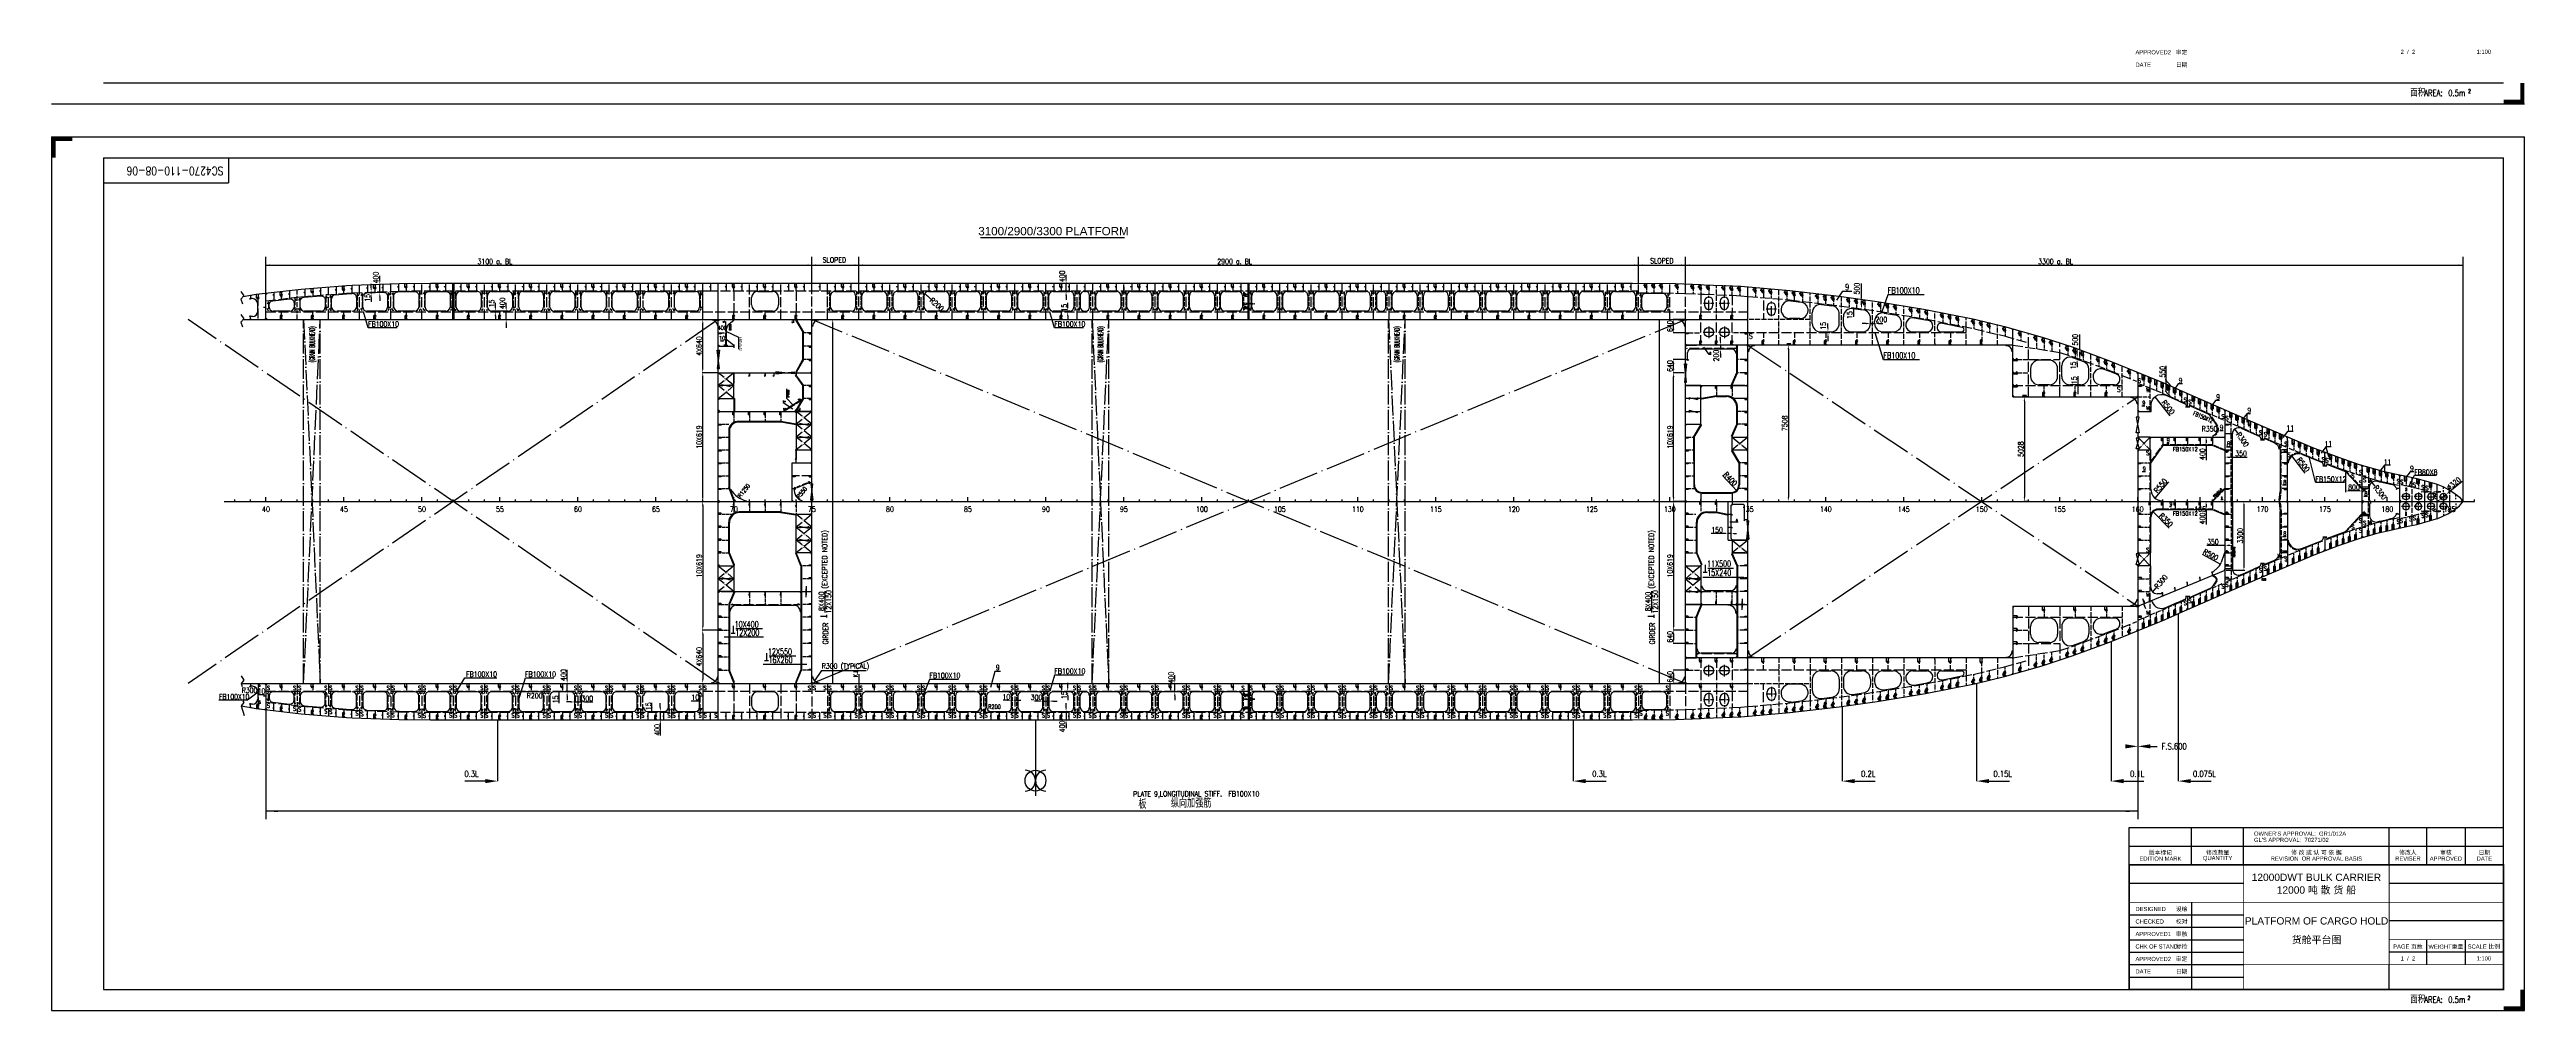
# Model space of a CAD drawing. Extents: x 444792 to 563892, y 548457 to 594763.
import ezdxf
from ezdxf.enums import TextEntityAlignment as Align

# ---------------------------------------------------------------- set-up
doc = ezdxf.new("R2010")
doc.units = 0
doc.header["$LTSCALE"] = 40
doc.header["$MEASUREMENT"] = 0
for name, pattern in [('ACAD_ISO02W100', [15, 12, -3]), ('ACAD_ISO04W100', [30.5, 24, -3, 0.5, -3]), ('ACAD_ISO05W100', [34, 24, -3, 0.5, -3, 0.5, -3]), ('CENTER1', [12.1, 10, -0.8, 0.5, -0.8]), ('H', [6, 4, -2])]:
    doc.linetypes.add(name, pattern=pattern)
doc.layers.get('0').update_dxf_attribs({"linetype": 'CONTINUOUS'})
doc.layers.get('DEFPOINTS').update_dxf_attribs({"linetype": 'CONTINUOUS'})
for name, color, linetype in [('01CONTINUOUS', 2, 'CONTINUOUS'), ('11', 7, 'CONTINUOUS'), ('11TEXTE', 4, 'CONTINUOUS'), ('13DIMENSION', 9, 'CONTINUOUS'), ('BT_CHI', 7, 'CONTINUOUS'), ('BT_ENG', 7, 'CONTINUOUS'), ('C-CEN', 4, 'ACAD_ISO04W100'), ('C-CON', 4, 'CONTINUOUS'), ('C-DAS', 4, 'ACAD_ISO02W100'), ('C-PH', 4, 'ACAD_ISO05W100'), ('CON-SIGN', 5, 'CONTINUOUS'), ('CONTAINER', 1, 'CENTER1'), ('FRAME', 7, 'CONTINUOUS'), ('TEXT', 9, 'CONTINUOUS'), ('Y-CON', 2, 'CONTINUOUS'), ('Y-DAS', 2, 'ACAD_ISO02W100'), ('Y-PH', 2, 'ACAD_ISO05W100')]:
    doc.layers.add(name, color=color, linetype=linetype)
doc.styles.add('CHINESE', font='romand.shx', dxfattribs={"width": 0.8, "height": 800, "bigfont": 'hzdx.shx'})
doc.styles.add('DM100', font='romans.shx', dxfattribs={"width": 0.8, "height": 250})
doc.styles.add('ENGNISH', font='romans.shx', dxfattribs={"width": 0.8, "height": 750})
doc.styles.add('HZ', font='romans.shx', dxfattribs={"width": 0.7, "height": 200})
doc.styles.add('isocp', font='isocp.shx', dxfattribs={"width": 0.75, "height": 150, "bigfont": 'hzdx.shx'})
doc.styles.add('ROMANS', font='romans.shx', dxfattribs={"width": 0.75, "height": 250, "bigfont": 'hzdx.shx'})
doc.styles.add('SWISS721LIGHTBT', font='swissl.ttf')
doc.dimstyles.new('DM-100', dxfattribs={"dimscale": 0, "dimtxt": 250, "dimasz": 200, "dimexe": 30, "dimexo": 30, "dimgap": 50, "dimtad": 1, "dimdec": 0, "dimzin": 0, "dimdsep": 46, "dimtxsty": 'ROMANS', "dimcen": 0, "dimclrd": 1, "dimclre": 1, "dimclrt": 1, "dimadec": 0, "dimazin": 0, "dimtfac": 1, "dimtdec": 0, "dimtmove": 0, "dimatfit": 3, "dimfxl": 1, "dimtolj": 1, "dimtzin": 0, "dimarcsym": 0})
doc.dimstyles.new('DM-50', dxfattribs={"dimscale": 50, "dimtxt": 1, "dimasz": 2.5, "dimexe": 1, "dimexo": 1, "dimgap": 1, "dimtad": 1, "dimdec": 0, "dimdsep": 46, "dimtxsty": 'ROMANS', "dimblk1": 'CLOSEDBLANK', "dimblk2": 'CLOSEDBLANK', "dimcen": 0, "dimclrd": 1, "dimclre": 1, "dimclrt": 1, "dimadec": 0, "dimazin": 0, "dimtfac": 1, "dimtdec": 0, "dimtmove": 0, "dimatfit": 3, "dimldrblk": 'CLOSEDBLANK', "dimfxl": 1, "dimtolj": 1, "dimarcsym": 0})

# ---------------------------------------------------------------- blocks, each defined once
blk = doc.blocks.new('*D26')
at = {"color": 1, "linetype": 'ByBlock', "transparency": 16777216}
for p, q in [((532150, 581585), (531950, 581585)), ((532350, 581606), (532350, 581555)), ((532350, 581585), (532550, 581585)), ((532350, 581585), (532550, 581585)), ((532550, 581606), (532550, 581555)), ((532750, 581585), (532950, 581585))]:
    blk.add_line(p, q, dxfattribs=at)
for points in [[(532150, 581618), (532150, 581551), (532350, 581585)], [(532750, 581618), (532750, 581551), (532550, 581585)]]:
    blk.add_solid(points, dxfattribs=at)
at = {"layer": 'DEFPOINTS', "color": 0, "linetype": 'ByBlock', "transparency": 16777216}
for p in [(532350, 581636), (532550, 581636), (532550, 581585)]:
    blk.add_point(p, dxfattribs=at)
at = {"color": 1, "linetype": 'ByBlock', "transparency": 16777216, "insert": (532870, 581780), "char_height": 250, "attachment_point": 5, "style": 'ROMANS'}
blk.add_mtext('\\A1;200', dxfattribs=at)
blk = doc.blocks.new('*D41')
at = {"color": 1, "linetype": 'ByBlock', "transparency": 16777216}
for p, q in [((493672, 583731), (493672, 583931)), ((493661, 583531), (493702, 583531)), ((493672, 583131), (493672, 583531)), ((493672, 583131), (493672, 583531)), ((493672, 582931), (493672, 582731))]:
    blk.add_line(p, q, dxfattribs=at)
for points in [[(493639, 583731), (493705, 583731), (493672, 583531)], [(493639, 582931), (493705, 582931), (493672, 583131)]]:
    blk.add_solid(points, dxfattribs=at)
at = {"layer": 'DEFPOINTS', "color": 0, "linetype": 'ByBlock', "transparency": 16777216}
for p in [(493631, 583531), (493631, 583131), (493672, 583531)]:
    blk.add_point(p, dxfattribs=at)
at = {"color": 1, "linetype": 'ByBlock', "transparency": 16777216, "insert": (493481, 583853), "char_height": 250, "attachment_point": 5, "rotation": 90, "style": 'ROMANS'}
blk.add_mtext('\\A1;400', dxfattribs=at)
blk = doc.blocks.new('*D42')
at = {"color": 1, "linetype": 'ByBlock', "transparency": 16777216}
for p, q in [((493749, 582381), (493749, 582581)), ((493727, 582181), (493719, 582181)), ((493749, 582151), (493749, 582181)), ((493749, 582151), (493749, 582181)), ((493749, 581951), (493749, 581751))]:
    blk.add_line(p, q, dxfattribs=at)
for points in [[(493716, 582381), (493783, 582381), (493749, 582181)], [(493716, 581951), (493783, 581951), (493749, 582151)]]:
    blk.add_solid(points, dxfattribs=at)
at = {"layer": 'DEFPOINTS', "color": 0, "linetype": 'ByBlock', "transparency": 16777216}
for p in [(493749, 582181), (493757, 582181), (493757, 582151)]:
    blk.add_point(p, dxfattribs=at)
at = {"color": 1, "linetype": 'ByBlock', "transparency": 16777216, "insert": (493581, 582346), "char_height": 250, "attachment_point": 5, "rotation": 90, "style": 'ROMANS'}
blk.add_mtext('\\A1;15', dxfattribs=at)
blk = doc.blocks.new('*D43')
at = {"color": 1, "linetype": 'ByBlock', "transparency": 16777216}
for p, q in [((460672, 583675), (460672, 583875)), ((460661, 583475), (460702, 583475)), ((460672, 583075), (460672, 583475)), ((460672, 583075), (460672, 583475)), ((460672, 582875), (460672, 582675))]:
    blk.add_line(p, q, dxfattribs=at)
for points in [[(460639, 583675), (460705, 583675), (460672, 583475)], [(460639, 582875), (460705, 582875), (460672, 583075)]]:
    blk.add_solid(points, dxfattribs=at)
at = {"layer": 'DEFPOINTS', "color": 0, "linetype": 'ByBlock', "transparency": 16777216}
for p in [(460631, 583475), (460631, 583075), (460672, 583475)]:
    blk.add_point(p, dxfattribs=at)
at = {"color": 1, "linetype": 'ByBlock', "transparency": 16777216, "insert": (460481, 583797), "char_height": 250, "attachment_point": 5, "rotation": 90, "style": 'ROMANS'}
blk.add_mtext('\\A1;400', dxfattribs=at)
blk = doc.blocks.new('*D55')
at = {"color": 1, "linetype": 'ByBlock', "transparency": 16777216}
for p, q in [((466751, 582381), (466751, 582581)), ((466751, 581781), (466751, 582181)), ((466751, 581781), (466751, 582181)), ((466751, 581581), (466751, 581381))]:
    blk.add_line(p, q, dxfattribs=at)
for points in [[(466717, 582381), (466784, 582381), (466751, 582181)], [(466717, 581581), (466784, 581581), (466751, 581781)]]:
    blk.add_solid(points, dxfattribs=at)
at = {"layer": 'DEFPOINTS', "color": 0, "linetype": 'ByBlock', "transparency": 16777216}
for p in [(466751, 582181), (466751, 582181), (466856, 581781)]:
    blk.add_point(p, dxfattribs=at)
at = {"color": 1, "linetype": 'ByBlock', "transparency": 16777216, "insert": (466566, 582560), "char_height": 250, "attachment_point": 5, "rotation": 90, "style": 'ROMANS'}
blk.add_mtext('\\A1;400', dxfattribs=at)
blk = doc.blocks.new('*D56')
at = {"color": 1, "linetype": 'ByBlock', "transparency": 16777216}
for p, q in [((466228, 582381), (466228, 582581)), ((466228, 582151), (466228, 582181)), ((466228, 582151), (466228, 582181)), ((466228, 581951), (466228, 581751))]:
    blk.add_line(p, q, dxfattribs=at)
for points in [[(466195, 582381), (466262, 582381), (466228, 582181)], [(466195, 581951), (466262, 581951), (466228, 582151)]]:
    blk.add_solid(points, dxfattribs=at)
at = {"layer": 'DEFPOINTS', "color": 0, "linetype": 'ByBlock', "transparency": 16777216}
for p in [(466228, 582181), (466228, 582181), (466228, 582151)]:
    blk.add_point(p, dxfattribs=at)
at = {"color": 1, "linetype": 'ByBlock', "transparency": 16777216, "insert": (466053, 582549), "char_height": 250, "attachment_point": 5, "rotation": 90, "style": 'ROMANS'}
blk.add_mtext('\\A1;15', dxfattribs=at)
blk = doc.blocks.new('*D61')
at = {"color": 1, "linetype": 'ByBlock', "transparency": 16777216}
for p, q in [((460229, 583037), (460227, 583037)), ((460257, 583299), (460257, 583499)), ((460257, 583099), (460257, 583037)), ((460257, 583099), (460257, 583037)), ((460257, 582837), (460257, 582637))]:
    blk.add_line(p, q, dxfattribs=at)
for points in [[(460224, 583299), (460290, 583299), (460257, 583099)], [(460224, 582837), (460290, 582837), (460257, 583037)]]:
    blk.add_solid(points, dxfattribs=at)
at = {"layer": 'DEFPOINTS', "color": 0, "linetype": 'ByBlock', "transparency": 16777216}
for p in [(460257, 583037), (460259, 583037), (460281, 583099)]:
    blk.add_point(p, dxfattribs=at)
at = {"color": 1, "linetype": 'ByBlock', "transparency": 16777216, "insert": (460080, 582820), "char_height": 250, "attachment_point": 5, "rotation": 90, "style": 'ROMANS'}
blk.add_mtext('\\A1;15', dxfattribs=at)
blk = doc.blocks.new('*D67')
at = {"color": 1, "linetype": 'ByBlock', "transparency": 16777216}
for p, q in [((476200, 572831), (476200, 567041)), ((476920, 566841), (476170, 566841))]:
    blk.add_line(p, q, dxfattribs=at)
for points in [[(476167, 572831), (476234, 572831), (476200, 573031)], [(476167, 567041), (476234, 567041), (476200, 566841)]]:
    blk.add_solid(points, dxfattribs=at)
at = {"layer": 'DEFPOINTS', "color": 0, "linetype": 'ByBlock', "transparency": 16777216}
for p in [(476200, 573031), (476200, 566841), (476950, 566841)]:
    blk.add_point(p, dxfattribs=at)
at = {"color": 1, "linetype": 'ByBlock', "transparency": 16777216, "insert": (476025, 569936), "char_height": 250, "attachment_point": 5, "rotation": 90, "style": 'ROMANS'}
blk.add_mtext('\\A1;10X619', dxfattribs=at)
blk = doc.blocks.new('*D66')
at = {"color": 1, "linetype": 'ByBlock', "transparency": 16777216}
blk.add_line((476200, 566641), (476200, 564481), dxfattribs=at)
for points in [[(476167, 566641), (476234, 566641), (476200, 566841)], [(476167, 564481), (476234, 564481), (476200, 564281)]]:
    blk.add_solid(points, dxfattribs=at)
at = {"layer": 'DEFPOINTS', "color": 0, "linetype": 'ByBlock', "transparency": 16777216}
for p in [(476200, 566841), (476200, 564281), (476200, 564281)]:
    blk.add_point(p, dxfattribs=at)
at = {"color": 1, "linetype": 'ByBlock', "transparency": 16777216, "insert": (476025, 565561), "char_height": 250, "attachment_point": 5, "rotation": 90, "style": 'ROMANS'}
blk.add_mtext('\\A1;4X640', dxfattribs=at)
blk = doc.blocks.new('*D64')
at = {"color": 1, "linetype": 'ByBlock', "transparency": 16777216}
for p, q in [((476920, 579221), (476170, 579221)), ((476200, 573231), (476200, 579021))]:
    blk.add_line(p, q, dxfattribs=at)
for points in [[(476167, 579021), (476234, 579021), (476200, 579221)], [(476167, 573231), (476234, 573231), (476200, 573031)]]:
    blk.add_solid(points, dxfattribs=at)
at = {"layer": 'DEFPOINTS', "color": 0, "linetype": 'ByBlock', "transparency": 16777216}
for p in [(476200, 579221), (476950, 579221), (476200, 573031)]:
    blk.add_point(p, dxfattribs=at)
at = {"color": 1, "linetype": 'ByBlock', "transparency": 16777216, "insert": (476025, 576126), "char_height": 250, "attachment_point": 5, "rotation": 90, "style": 'ROMANS'}
blk.add_mtext('\\A1;10X619', dxfattribs=at)
blk = doc.blocks.new('*D65')
at = {"color": 1, "linetype": 'ByBlock', "transparency": 16777216}
blk.add_line((476200, 579421), (476200, 581581), dxfattribs=at)
for points in [[(476167, 581581), (476234, 581581), (476200, 581781)], [(476167, 579421), (476234, 579421), (476200, 579221)]]:
    blk.add_solid(points, dxfattribs=at)
at = {"layer": 'DEFPOINTS', "color": 0, "linetype": 'ByBlock', "transparency": 16777216}
for p in [(476200, 581781), (476200, 581781), (476200, 579221)]:
    blk.add_point(p, dxfattribs=at)
at = {"color": 1, "linetype": 'ByBlock', "transparency": 16777216, "insert": (476025, 580501), "char_height": 250, "attachment_point": 5, "rotation": 90, "style": 'ROMANS'}
blk.add_mtext('\\A1;4X640', dxfattribs=at)
blk = doc.blocks.new('*D71')
at = {"color": 1, "linetype": 'ByBlock', "transparency": 16777216}
for p, q in [((523390, 579221), (522856, 579221)), ((522886, 573231), (522886, 579021)), ((523420, 573031), (522856, 573031))]:
    blk.add_line(p, q, dxfattribs=at)
for points in [[(522853, 579021), (522919, 579021), (522886, 579221)], [(522853, 573231), (522919, 573231), (522886, 573031)]]:
    blk.add_solid(points, dxfattribs=at)
at = {"layer": 'DEFPOINTS', "color": 0, "linetype": 'ByBlock', "transparency": 16777216}
for p in [(522886, 579221), (523420, 579221), (523450, 573031)]:
    blk.add_point(p, dxfattribs=at)
at = {"color": 1, "linetype": 'ByBlock', "transparency": 16777216, "insert": (522711, 576126), "char_height": 250, "attachment_point": 5, "rotation": 90, "style": 'ROMANS'}
blk.add_mtext('\\A1;10X619', dxfattribs=at)
blk = doc.blocks.new('*D74')
at = {"color": 1, "linetype": 'ByBlock', "transparency": 16777216}
for p, q in [((523420, 573031), (522856, 573031)), ((522886, 572831), (522886, 567041)), ((523390, 566841), (522856, 566841))]:
    blk.add_line(p, q, dxfattribs=at)
for points in [[(522853, 572831), (522919, 572831), (522886, 573031)], [(522853, 567041), (522919, 567041), (522886, 566841)]]:
    blk.add_solid(points, dxfattribs=at)
at = {"layer": 'DEFPOINTS', "color": 0, "linetype": 'ByBlock', "transparency": 16777216}
for p in [(523450, 573031), (522886, 566841), (523420, 566841)]:
    blk.add_point(p, dxfattribs=at)
at = {"color": 1, "linetype": 'ByBlock', "transparency": 16777216, "insert": (522711, 569936), "char_height": 250, "attachment_point": 5, "rotation": 90, "style": 'ROMANS'}
blk.add_mtext('\\A1;10X619', dxfattribs=at)
blk = doc.blocks.new('*D73')
at = {"color": 1, "linetype": 'ByBlock', "transparency": 16777216}
for p, q in [((523420, 581781), (522856, 581781)), ((522886, 581341), (522886, 581581)), ((523420, 581141), (522856, 581141))]:
    blk.add_line(p, q, dxfattribs=at)
for points in [[(522853, 581581), (522919, 581581), (522886, 581781)], [(522853, 581341), (522919, 581341), (522886, 581141)]]:
    blk.add_solid(points, dxfattribs=at)
at = {"layer": 'DEFPOINTS', "color": 0, "linetype": 'ByBlock', "transparency": 16777216}
for p in [(522886, 581781), (523450, 581781), (523450, 581141)]:
    blk.add_point(p, dxfattribs=at)
at = {"color": 1, "linetype": 'ByBlock', "transparency": 16777216, "insert": (522711, 581461), "char_height": 250, "attachment_point": 5, "rotation": 90, "style": 'ROMANS'}
blk.add_mtext('\\A1;640', dxfattribs=at)
blk = doc.blocks.new('*D72')
at = {"color": 1, "linetype": 'ByBlock', "transparency": 16777216}
for p, q in [((523420, 579861), (522856, 579861)), ((522886, 579421), (522886, 579661))]:
    blk.add_line(p, q, dxfattribs=at)
for points in [[(522853, 579661), (522919, 579661), (522886, 579861)], [(522853, 579421), (522919, 579421), (522886, 579221)]]:
    blk.add_solid(points, dxfattribs=at)
at = {"layer": 'DEFPOINTS', "color": 0, "linetype": 'ByBlock', "transparency": 16777216}
for p in [(522886, 579861), (523390, 579221), (523450, 579861)]:
    blk.add_point(p, dxfattribs=at)
at = {"color": 1, "linetype": 'ByBlock', "transparency": 16777216, "insert": (522711, 579541), "char_height": 250, "attachment_point": 5, "rotation": 90, "style": 'ROMANS'}
blk.add_mtext('\\A1;640', dxfattribs=at)
blk = doc.blocks.new('*D76')
at = {"color": 1, "linetype": 'ByBlock', "transparency": 16777216}
for p, q in [((523420, 564921), (522856, 564921)), ((522886, 564721), (522886, 564481)), ((523420, 564281), (522856, 564281))]:
    blk.add_line(p, q, dxfattribs=at)
for points in [[(522853, 564721), (522919, 564721), (522886, 564921)], [(522853, 564481), (522919, 564481), (522886, 564281)]]:
    blk.add_solid(points, dxfattribs=at)
at = {"layer": 'DEFPOINTS', "color": 0, "linetype": 'ByBlock', "transparency": 16777216}
for p in [(523450, 564921), (522886, 564281), (523450, 564281)]:
    blk.add_point(p, dxfattribs=at)
at = {"color": 1, "linetype": 'ByBlock', "transparency": 16777216, "insert": (522711, 564601), "char_height": 250, "attachment_point": 5, "rotation": 90, "style": 'ROMANS'}
blk.add_mtext('\\A1;640', dxfattribs=at)
blk = doc.blocks.new('*D75')
at = {"color": 1, "linetype": 'ByBlock', "transparency": 16777216}
for p, q in [((523420, 566201), (522856, 566201)), ((522886, 566641), (522886, 566401))]:
    blk.add_line(p, q, dxfattribs=at)
for points in [[(522853, 566641), (522919, 566641), (522886, 566841)], [(522853, 566401), (522919, 566401), (522886, 566201)]]:
    blk.add_solid(points, dxfattribs=at)
at = {"layer": 'DEFPOINTS', "color": 0, "linetype": 'ByBlock', "transparency": 16777216}
for p in [(522886, 566201), (523390, 566841), (523450, 566201)]:
    blk.add_point(p, dxfattribs=at)
at = {"color": 1, "linetype": 'ByBlock', "transparency": 16777216, "insert": (522711, 566521), "char_height": 250, "attachment_point": 5, "rotation": 90, "style": 'ROMANS'}
blk.add_mtext('\\A1;640', dxfattribs=at)
blk = doc.blocks.new('*D81')
at = {"color": 1, "linetype": 'ByBlock', "transparency": 16777216}
for p, q in [((539920, 578059), (539721, 578059)), ((539751, 577859), (539751, 573231)), ((539920, 573031), (539721, 573031))]:
    blk.add_line(p, q, dxfattribs=at)
for points in [[(539717, 577859), (539784, 577859), (539751, 578059)], [(539717, 573231), (539784, 573231), (539751, 573031)]]:
    blk.add_solid(points, dxfattribs=at)
at = {"layer": 'DEFPOINTS', "color": 0, "linetype": 'ByBlock', "transparency": 16777216}
for p in [(539950, 578059), (539751, 573031), (539950, 573031)]:
    blk.add_point(p, dxfattribs=at)
at = {"color": 1, "linetype": 'ByBlock', "transparency": 16777216, "insert": (539576, 575545), "char_height": 250, "attachment_point": 5, "rotation": 90, "style": 'ROMANS'}
blk.add_mtext('\\A1;5028', dxfattribs=at)
blk = doc.blocks.new('*D101')
at = {"color": 1, "linetype": 'ByBlock', "transparency": 16777216}
blk.add_line((487174, 582763), (486879, 583033), dxfattribs=at)
blk.add_solid([(487049, 582923), (487004, 582874), (486879, 583033)], dxfattribs=at)
at = {"layer": 'DEFPOINTS', "color": 0, "linetype": 'ByBlock', "transparency": 16777216}
for p in [(486879, 583033), (487100, 582831)]:
    blk.add_point(p, dxfattribs=at)
at = {"color": 1, "linetype": 'ByBlock', "transparency": 16777216, "insert": (487454, 582506), "char_height": 250, "attachment_point": 5, "rotation": 317.49681, "style": 'ROMANS'}
blk.add_mtext('\\A1;R200', dxfattribs=at)
blk = doc.blocks.new('*D122')
at = {"color": 1, "linetype": 'ByBlock', "transparency": 16777216}
for p, q in [((525137, 580751), (525137, 580951)), ((525137, 580551), (525137, 580351)), ((525137, 580551), (525137, 580351)), ((525137, 580151), (525137, 579951))]:
    blk.add_line(p, q, dxfattribs=at)
for points in [[(525104, 580751), (525171, 580751), (525137, 580551)], [(525104, 580151), (525171, 580151), (525137, 580351)]]:
    blk.add_solid(points, dxfattribs=at)
at = {"layer": 'DEFPOINTS', "color": 0, "linetype": 'ByBlock', "transparency": 16777216}
for p in [(525137, 580551), (525137, 580351), (525137, 580351)]:
    blk.add_point(p, dxfattribs=at)
at = {"color": 1, "linetype": 'ByBlock', "transparency": 16777216, "insert": (524934, 580044), "char_height": 250, "attachment_point": 5, "rotation": 90, "style": 'ROMANS'}
blk.add_mtext('\\A1;200', dxfattribs=at)
blk = doc.blocks.new('TITLE3')
for p, q in [((-12500, 5100), (-18000, 5100)), ((0, 5100), (-5500, 5100)), ((-18000, 3600), (-12500, 3600)), ((-15000, 4200), (-15000, 0)), ((-18000, 3000), (-12500, 3000)), ((-18000, 2400), (-12500, 2400)), ((0, 3300), (-5500, 3300)), ((-18000, 1800), (-12500, 1800)), ((-18000, 1200), (-12500, 1200)), ((0, 1800), (-5500, 1800)), ((-5500, 0), (-5500, 1200)), ((-18000, 600), (-12500, 600))]:
    blk.add_line(p, q)
at = {"const_width": 80}
blk.add_lwpolyline([(-18000, 0), (0, 0), (0, 6000), (-18000, 6000)], close=True, dxfattribs=at)
at = {"const_width": 40}
for points in [[(-12500, 6000), (-12500, 0)], [(-5500, 6000), (-5500, 0)], [(-18000, 4200), (0, 4200)], [(-5500, 2400), (0, 2400)], [(-12500, 1200), (0, 1200)]]:
    blk.add_lwpolyline(points, dxfattribs=at)
blk = doc.blocks.new('*D217')
at = {"color": 1, "linetype": 'ByBlock', "transparency": 16777216}
blk.add_line((570023, 577963), (569298, 578877), dxfattribs=at)
blk.add_solid([(569392, 578792), (569360, 578766), (569298, 578877)], dxfattribs=at)
at = {"layer": 'DEFPOINTS', "color": 0, "linetype": 'ByBlock', "transparency": 16777216}
for p in [(569298, 578877), (569609, 578485)]:
    blk.add_point(p, dxfattribs=at)
at = {"color": 1, "linetype": 'ByBlock', "transparency": 16777216, "insert": (569923, 578370), "char_height": 250, "attachment_point": 5, "rotation": 308.4176, "style": 'ROMANS'}
blk.add_mtext('\\A1;R500', dxfattribs=at)
blk = doc.blocks.new('_CLOSEDBLANK')
at = {"color": 0, "linetype": 'ByBlock'}
for p, q in [((-1, 0.17), (0, 0)), ((-1, 0.17), (-1, -0.17)), ((0, 0), (-1, -0.17))]:
    blk.add_line(p, q, dxfattribs=at)
blk = doc.blocks.new('*D226')
at = {"color": 1, "linetype": 'ByBlock', "transparency": 16777216}
blk.add_line((569934, 574777), (569286, 574002), dxfattribs=at)
blk.add_solid([(569350, 574111), (569382, 574084), (569286, 574002)], dxfattribs=at)
at = {"layer": 'DEFPOINTS', "color": 0, "linetype": 'ByBlock', "transparency": 16777216}
for p in [(569639, 574424), (569286, 574002)]:
    blk.add_point(p, dxfattribs=at)
at = {"color": 1, "linetype": 'ByBlock', "transparency": 16777216, "insert": (569556, 574597), "char_height": 250, "attachment_point": 5, "rotation": 50.09176, "style": 'ROMANS'}
blk.add_mtext('\\A1;R550', dxfattribs=at)
blk = doc.blocks.new('*D225')
at = {"color": 1, "linetype": 'ByBlock', "transparency": 16777216}
blk.add_line((569965, 572553), (569194, 573338), dxfattribs=at)
blk.add_solid([(569296, 573264), (569266, 573234), (569194, 573338)], dxfattribs=at)
at = {"layer": 'DEFPOINTS', "color": 0, "linetype": 'ByBlock', "transparency": 16777216}
for p in [(569194, 573338), (569439, 573089)]:
    blk.add_point(p, dxfattribs=at)
at = {"color": 1, "linetype": 'ByBlock', "transparency": 16777216, "insert": (569824, 572947), "char_height": 250, "attachment_point": 5, "rotation": 314.50105, "style": 'ROMANS'}
blk.add_mtext('\\A1;R350', dxfattribs=at)
blk = doc.blocks.new('M50间断')
at = {"extrusion": (0, 0, -1)}
for points in [[(125, 0), (251, 0)], [(-252, -51), (-126, -51)]]:
    blk.add_lwpolyline(points, dxfattribs=at)
at = {"extrusion": (0, 0, -1), "xscale": 125, "yscale": 125, "zscale": 125, "rotation": 180}
blk.add_blockref('_CLOSEDBLANK', (0, 0), dxfattribs=at)
at = {"xscale": 125, "yscale": 125, "zscale": 125, "rotation": 180}
blk.add_blockref('_CLOSEDBLANK', (0, -51), dxfattribs=at)
blk = doc.blocks.new('*D223')
at = {"color": 1, "linetype": 'ByBlock', "transparency": 16777216}
blk.add_line((569336, 569684), (569177, 569491), dxfattribs=at)
blk.add_solid([(569240, 569601), (569272, 569575), (569177, 569491)], dxfattribs=at)
at = {"layer": 'DEFPOINTS', "color": 0, "linetype": 'ByBlock', "transparency": 16777216}
for p in [(569177, 569491), (569368, 569723)]:
    blk.add_point(p, dxfattribs=at)
at = {"color": 1, "linetype": 'ByBlock', "transparency": 16777216, "insert": (569579, 569977), "char_height": 250, "attachment_point": 5, "rotation": 50.39741, "style": 'ROMANS'}
blk.add_mtext('\\A1;R300', dxfattribs=at)
blk = doc.blocks.new('*D216')
at = {"color": 1, "linetype": 'ByBlock', "transparency": 16777216}
blk.add_line((576515, 575206), (575877, 576026), dxfattribs=at)
blk.add_solid([(575970, 575940), (575937, 575914), (575877, 576026)], dxfattribs=at)
at = {"layer": 'DEFPOINTS', "color": 0, "linetype": 'ByBlock', "transparency": 16777216}
for p in [(575877, 576026), (576184, 575631)]:
    blk.add_point(p, dxfattribs=at)
at = {"color": 1, "linetype": 'ByBlock', "transparency": 16777216, "insert": (576419, 575613), "char_height": 250, "attachment_point": 5, "rotation": 307.86628, "style": 'ROMANS'}
blk.add_mtext('\\A1;R500', dxfattribs=at)
blk = doc.blocks.new('*D221')
at = {"color": 1, "linetype": 'ByBlock', "transparency": 16777216}
for p, q in [((572659, 571718), (571784, 571718)), ((572659, 571757), (572659, 571768)), ((572884, 571718), (572784, 571718)), ((573009, 571757), (573009, 571768))]:
    blk.add_line(p, q, dxfattribs=at)
for points in [[(572784, 571738), (572784, 571697), (572659, 571718)], [(572884, 571738), (572884, 571697), (573009, 571718)]]:
    blk.add_solid(points, dxfattribs=at)
at = {"layer": 'DEFPOINTS', "color": 0, "linetype": 'ByBlock', "transparency": 16777216}
for p in [(572659, 571707), (573009, 571718), (573009, 571707)]:
    blk.add_point(p, dxfattribs=at)
at = {"color": 1, "linetype": 'ByBlock', "transparency": 16777216, "insert": (572075, 571893), "char_height": 250, "attachment_point": 5, "style": 'ROMANS'}
blk.add_mtext('\\A1;350', dxfattribs=at)
blk = doc.blocks.new('*D224')
at = {"color": 1, "linetype": 'ByBlock', "transparency": 16777216}
blk.add_line((571552, 571303), (572442, 570824), dxfattribs=at)
blk.add_solid([(572342, 570901), (572322, 570865), (572442, 570824)], dxfattribs=at)
at = {"layer": 'DEFPOINTS', "color": 0, "linetype": 'ByBlock', "transparency": 16777216}
for p in [(572002, 571061), (572442, 570824)]:
    blk.add_point(p, dxfattribs=at)
at = {"color": 1, "linetype": 'ByBlock', "transparency": 16777216, "insert": (571970, 571277), "char_height": 250, "attachment_point": 5, "rotation": 331.6737, "style": 'ROMANS'}
blk.add_mtext('\\A1;R500', dxfattribs=at)
blk = doc.blocks.new('*D222')
at = {"color": 1, "linetype": 'ByBlock', "transparency": 16777216}
for p, q in [((572784, 575970), (572884, 575970)), ((573009, 575970), (573716, 575970))]:
    blk.add_line(p, q, dxfattribs=at)
for points in [[(572784, 575991), (572784, 575949), (572659, 575970)], [(572884, 575991), (572884, 575949), (573009, 575970)]]:
    blk.add_solid(points, dxfattribs=at)
at = {"layer": 'DEFPOINTS', "color": 0, "linetype": 'ByBlock', "transparency": 16777216}
for p in [(572659, 575970), (573009, 575970), (573009, 575970)]:
    blk.add_point(p, dxfattribs=at)
at = {"color": 1, "linetype": 'ByBlock', "transparency": 16777216, "insert": (573425, 576145), "char_height": 250, "attachment_point": 5, "style": 'ROMANS'}
blk.add_mtext('\\A1;350', dxfattribs=at)
blk = doc.blocks.new('*D215')
at = {"color": 1, "linetype": 'ByBlock', "transparency": 16777216}
blk.add_line((573280, 577125), (573136, 577329), dxfattribs=at)
blk.add_solid([(573225, 577239), (573191, 577215), (573136, 577329)], dxfattribs=at)
at = {"layer": 'DEFPOINTS', "color": 0, "linetype": 'ByBlock', "transparency": 16777216}
for p in [(573136, 577329), (573309, 577084)]:
    blk.add_point(p, dxfattribs=at)
at = {"color": 1, "linetype": 'ByBlock', "transparency": 16777216, "insert": (573499, 576814), "char_height": 250, "attachment_point": 5, "rotation": 305.17759, "style": 'ROMANS'}
blk.add_mtext('\\A1;R300', dxfattribs=at)
blk = doc.blocks.new('*D214')
at = {"color": 1, "linetype": 'ByBlock', "transparency": 16777216}
for p, q in [((571744, 576809), (571744, 576659)), ((571744, 576534), (571744, 575826))]:
    blk.add_line(p, q, dxfattribs=at)
for points in [[(571723, 576809), (571765, 576809), (571744, 576934)], [(571723, 576659), (571765, 576659), (571744, 576534)]]:
    blk.add_solid(points, dxfattribs=at)
at = {"layer": 'DEFPOINTS', "color": 0, "linetype": 'ByBlock', "transparency": 16777216}
for p in [(571744, 576934), (571744, 576534), (571744, 576534)]:
    blk.add_point(p, dxfattribs=at)
at = {"color": 1, "linetype": 'ByBlock', "transparency": 16777216, "insert": (571569, 576117), "char_height": 250, "attachment_point": 5, "rotation": 90, "style": 'ROMANS'}
blk.add_mtext('\\A1;400', dxfattribs=at)
blk = doc.blocks.new('*D213')
at = {"color": 1, "linetype": 'ByBlock', "transparency": 16777216}
for p, q in [((571744, 573714), (571744, 573564)), ((571744, 573439), (571744, 572731))]:
    blk.add_line(p, q, dxfattribs=at)
for points in [[(571723, 573714), (571765, 573714), (571744, 573839)], [(571723, 573564), (571765, 573564), (571744, 573439)]]:
    blk.add_solid(points, dxfattribs=at)
at = {"layer": 'DEFPOINTS', "color": 0, "linetype": 'ByBlock', "transparency": 16777216}
for p in [(571744, 573839), (571744, 573439), (571744, 573439)]:
    blk.add_point(p, dxfattribs=at)
at = {"color": 1, "linetype": 'ByBlock', "transparency": 16777216, "insert": (571569, 573022), "char_height": 250, "attachment_point": 5, "rotation": 90, "style": 'ROMANS'}
blk.add_mtext('\\A1;400', dxfattribs=at)
blk = doc.blocks.new('*D220')
at = {"color": 1, "linetype": 'ByBlock', "transparency": 16777216}
for p, q in [((578452, 575234), (578452, 574293)), ((579134, 574343), (578577, 574343)), ((579259, 574355), (579259, 574293))]:
    blk.add_line(p, q, dxfattribs=at)
for points in [[(578577, 574364), (578577, 574322), (578452, 574343)], [(579134, 574364), (579134, 574322), (579259, 574343)]]:
    blk.add_solid(points, dxfattribs=at)
at = {"layer": 'DEFPOINTS', "color": 0, "linetype": 'ByBlock', "transparency": 16777216}
for p in [(578452, 575284), (578452, 574343), (579259, 574405)]:
    blk.add_point(p, dxfattribs=at)
at = {"color": 1, "linetype": 'ByBlock', "transparency": 16777216, "insert": (578856, 574518), "char_height": 250, "attachment_point": 5, "style": 'ROMANS'}
blk.add_mtext('\\A1;800', dxfattribs=at)
blk = doc.blocks.new('*D219')
at = {"color": 1, "linetype": 'ByBlock', "transparency": 16777216}
blk.add_line((579878, 574567), (579722, 574763), dxfattribs=at)
blk.add_solid([(579816, 574678), (579783, 574652), (579722, 574763)], dxfattribs=at)
at = {"layer": 'DEFPOINTS', "color": 0, "linetype": 'ByBlock', "transparency": 16777216}
for p in [(579722, 574763), (579909, 574528)]:
    blk.add_point(p, dxfattribs=at)
at = {"color": 1, "linetype": 'ByBlock', "transparency": 16777216, "insert": (580115, 574270), "char_height": 250, "attachment_point": 5, "rotation": 308.60581, "style": 'ROMANS'}
blk.add_mtext('\\A1;R300', dxfattribs=at)
blk = doc.blocks.new('*D218')
at = {"color": 1, "linetype": 'ByBlock', "transparency": 16777216}
for p, q in [((583036, 573965), (583284, 574168)), ((584058, 574803), (583380, 574247)), ((582940, 573885), (582843, 573806))]:
    blk.add_line(p, q, dxfattribs=at)
for points in [[(583367, 574263), (583393, 574231), (583284, 574168)], [(582926, 573902), (582953, 573869), (583036, 573965)]]:
    blk.add_solid(points, dxfattribs=at)
at = {"layer": 'DEFPOINTS', "color": 0, "linetype": 'ByBlock', "transparency": 16777216}
for p in [(583284, 574168), (583036, 573965)]:
    blk.add_point(p, dxfattribs=at)
at = {"color": 1, "linetype": 'ByBlock', "transparency": 16777216, "insert": (583656, 574700), "char_height": 250, "attachment_point": 5, "rotation": 39.37798, "style": 'ROMANS'}
blk.add_mtext('\\A1;∅320', dxfattribs=at)
blk = doc.blocks.new('A$C1D2E10C4')
at = {"color": 2, "linetype": 'H', "ltscale": 1.5}
blk.add_line((59, 704), (258, 220), dxfattribs=at)
blk.add_line((67, 764), (305, 186))
for centre, start, end in [((48, 810), 99.12979, 294.09695), ((324, 140), 112.38874, 268.30893)]:
    blk.add_arc(centre, 50, start, end)
at = {"layer": 'Y-CON'}
blk.add_lwpolyline([(324, 0), (324, 140), (374, 140), (324, 100)], dxfattribs=at)
blk = doc.blocks.new('*D241')
at = {"color": 1, "linetype": 'ByBlock', "transparency": 16777216}
blk.add_line((525228, 574272), (525927, 573542), dxfattribs=at)
blk.add_solid([(525856, 573647), (525826, 573618), (525927, 573542)], dxfattribs=at)
at = {"layer": 'DEFPOINTS', "color": 0, "linetype": 'ByBlock', "transparency": 16777216}
for p in [(525650, 573831), (525927, 573542)]:
    blk.add_point(p, dxfattribs=at)
at = {"color": 1, "linetype": 'ByBlock', "transparency": 16777216, "insert": (525617, 574118), "char_height": 250, "attachment_point": 5, "rotation": 313.77307, "style": 'ROMANS'}
blk.add_mtext('\\A1;R400', dxfattribs=at)
blk = doc.blocks.new('*D243')
at = {"color": 1, "linetype": 'ByBlock', "transparency": 16777216}
for p, q in [((525375, 571489), (524695, 571489)), ((525500, 571534), (525500, 571539)), ((525650, 571489), (525500, 571489)), ((525650, 571534), (525650, 571539)), ((525775, 571489), (525900, 571489))]:
    blk.add_line(p, q, dxfattribs=at)
for points in [[(525375, 571510), (525375, 571468), (525500, 571489)], [(525775, 571510), (525775, 571468), (525650, 571489)]]:
    blk.add_solid(points, dxfattribs=at)
at = {"layer": 'DEFPOINTS', "color": 0, "linetype": 'ByBlock', "transparency": 16777216}
for p in [(525500, 571489), (525500, 571484), (525650, 571484)]:
    blk.add_point(p, dxfattribs=at)
at = {"color": 1, "linetype": 'ByBlock', "transparency": 16777216, "insert": (524973, 571664), "char_height": 250, "attachment_point": 5, "style": 'ROMANS'}
blk.add_mtext('\\A1;150', dxfattribs=at)
blk = doc.blocks.new('*D247')
at = {"color": 1, "linetype": 'ByBlock', "transparency": 16777216}
for p, q in [((546830, 578564), (546521, 578903)), ((546571, 578848), (546571, 579560)), ((546830, 578014), (546521, 578353)), ((546571, 578423), (546571, 578723))]:
    blk.add_line(p, q, dxfattribs=at)
for points in [[(546550, 578723), (546592, 578723), (546571, 578848)], [(546550, 578423), (546592, 578423), (546571, 578298)]]:
    blk.add_solid(points, dxfattribs=at)
at = {"layer": 'DEFPOINTS', "color": 0, "linetype": 'ByBlock', "transparency": 16777216}
for p in [(546571, 578848), (546830, 578564), (546830, 578014)]:
    blk.add_point(p, dxfattribs=at)
at = {"color": 1, "linetype": 'ByBlock', "transparency": 16777216, "insert": (546396, 579268), "char_height": 250, "attachment_point": 5, "rotation": 90, "style": 'ROMANS'}
blk.add_mtext('\\A1;550', dxfattribs=at)

msp = doc.modelspace()

# ---------------------------------------------------------------- linework, layer by layer
at = {"color": 2}
for p, q in [((447392.4, 593156.6), (562792.4, 593156.6)), ((447392.4, 589556.6), (562792.4, 589556.6)), ((447392.4, 589556.6), (447392.4, 549556.6)), ((562792.4, 549556.6), (562792.4, 589556.6)), ((524300.4, 569624.9), (524500.4, 569624.9)), ((524400.4, 569977.7), (524400.4, 569624.9)), ((477665.7, 567048.5), (477665.7, 566695.7)), ((477565.7, 566695.7), (477765.7, 566695.7)), ((479265.7, 565734.9), (479265.7, 565382.2)), ((479165.7, 565382.2), (479365.7, 565382.2)), ((447392.4, 549556.6), (562792.4, 549556.6))]:
    msp.add_line(p, q, dxfattribs=at)
for p, q in [((455200.3, 583047.8), (455200.3, 584797.7)), ((481450.3, 583530.7), (481450.3, 584797.7)), ((483700.3, 583530.7), (483700.3, 584797.7)), ((521200.3, 583530.7), (521200.3, 584797.7)), ((523450.3, 583460.6), (523450.3, 584797.7)), ((560843.3, 573030.7), (560843.3, 584797.7)), ((454550.3, 582784.3), (454450.3, 582784.3)), ((454825.3, 582784.3), (454785.3, 582784.3)), ((454800.3, 582170.2), (454800.3, 582534.3)), ((455950.3, 582914.6), (455910.3, 582914.6)), ((457450.3, 583067.8), (457410.3, 583067.8)), ((458534.5, 582973.6), (459076.3, 583016.6)), ((458950.3, 583186.7), (458910.3, 583186.7)), ((459076.3, 583016.6), (459338, 583032.7)), ((459550.3, 582833.1), (459550.3, 582380.7)), ((460450.3, 583257), (460410.3, 583257)), ((461950.3, 583303.4), (461910.3, 583303.4)), ((463450.3, 583303.6), (463410.3, 583303.6)), ((464175.3, 583530.7), (464175.3, 581780.7)), ((464225.3, 583530.7), (464225.3, 581780.7)), ((464950.3, 583310.7), (464910.3, 583310.7)), ((466450.3, 583310.7), (466410.3, 583310.7)), ((467950.3, 583310.7), (467910.3, 583310.7)), ((469450.3, 583310.7), (469410.3, 583310.7)), ((470950.3, 583310.7), (470910.3, 583310.7)), ((472450.3, 583310.7), (472410.3, 583310.7)), ((473950.3, 583310.7), (473910.3, 583310.7)), ((475450.3, 583310.7), (475410.3, 583310.7)), ((477700.3, 583310.7), (477660.3, 583310.7)), ((479200.3, 583310.7), (479160.3, 583310.7)), ((480700.3, 583310.7), (480660.3, 583310.7)), ((482950.3, 583310.7), (482910.3, 583310.7)), ((482950.3, 583310.7), (482910.3, 583310.7)), ((484450.3, 583310.7), (484410.3, 583310.7)), ((485950.3, 583310.7), (485910.3, 583310.7)), ((487450.3, 583310.7), (487410.3, 583310.7)), ((488950.3, 583310.7), (488910.3, 583310.7)), ((490450.3, 583310.7), (490410.3, 583310.7)), ((491950.3, 583310.7), (491910.3, 583310.7)), ((493450.3, 583310.7), (493410.3, 583310.7)), ((494800.3, 582380.7), (494800.3, 582930.7)), ((495700.3, 583310.7), (495660.3, 583310.7)), ((497200.3, 583310.7), (497160.3, 583310.7)), ((498700.3, 583310.7), (498660.3, 583310.7)), ((500200.3, 583310.7), (500160.3, 583310.7)), ((501700.3, 583310.7), (501660.3, 583310.7)), ((502237.1, 582980.7), (502237.1, 582940.7)), ((503200.3, 583310.7), (503160.3, 583310.7)), ((504700.3, 583310.7), (504660.3, 583310.7)), ((506200.3, 583310.7), (506160.3, 583310.7)), ((507700.3, 583310.7), (507660.3, 583310.7)), ((509050.3, 582380.7), (509050.3, 582930.7)), ((509950.3, 583310.7), (509910.3, 583310.7)), ((511450.3, 583310.7), (511410.3, 583310.7)), ((512950.3, 583310.7), (512910.3, 583310.7)), ((514450.3, 583310.7), (514410.3, 583310.7)), ((515950.3, 583310.7), (515910.3, 583310.7)), ((517450.3, 583310.7), (517410.3, 583310.7)), ((518950.3, 583310.7), (518910.3, 583310.7)), ((520450.3, 583310.7), (520410.3, 583310.7)), ((521575.3, 583305.9), (521535.3, 583305.9)), ((521575.3, 583304.6), (521535.3, 583304.6)), ((521950.3, 583302.4), (521910.3, 583302.4)), ((521950.3, 583301.1), (521910.3, 583301.1)), ((522325.3, 583298.9), (522285.3, 583298.9)), ((522325.3, 583297.6), (522285.3, 583297.6)), ((523075.3, 583288.5), (523035.3, 583288.5)), ((523075.3, 583287.2), (523035.3, 583287.2)), ((523825.3, 583257.4), (523785.3, 583257.4)), ((523825.3, 583256.1), (523785.3, 583256.1)), ((524200.3, 583237.7), (524160.3, 583237.7)), ((524200.3, 583236.4), (524160.3, 583236.4)), ((524375.3, 582661.9), (524375.3, 582461.9)), ((524575.3, 583227.5), (524535.3, 583227.5)), ((524575.3, 583226.2), (524535.3, 583226.2)), ((524775.3, 582461.9), (524775.3, 582661.9)), ((525125.3, 582661.8), (525125.3, 582461.8)), ((525325.3, 583201.3), (525285.3, 583201.3)), ((525325.3, 583200), (525285.3, 583200)), ((525525.3, 582461.8), (525525.3, 582661.8)), ((525700.3, 583186.9), (525660.3, 583186.9)), ((526075.3, 583163.3), (526035.3, 583163.3)), ((526825.3, 583100.7), (526785.3, 583100.7)), ((527200.3, 583068.9), (527160.3, 583068.9)), ((527575.3, 583037.2), (527535.3, 583037.2)), ((528328.8, 582973.2), (528288.8, 582973.2)), ((528522.5, 582675), (529017.4, 582616)), ((528700.3, 582927.7), (528660.3, 582927.7)), ((529075.3, 582901), (529035.3, 582901)), ((529825.3, 582801), (529785.3, 582801)), ((530200.3, 582696.6), (530160.3, 582696.6)), ((530575.3, 582712.3), (530535.3, 582712.3)), ((531325.3, 582613.7), (531285.3, 582613.7)), ((531700.3, 582557.1), (531660.3, 582557.1)), ((532075.3, 582499.3), (532035.3, 582499.3)), ((532825.3, 582401.6), (532785.3, 582401.6)), ((533186.6, 582974), (532898.3, 582149.7)), ((534925.7, 582974), (533186.6, 582974)), ((455950.3, 581980.7), (455910.3, 581980.7)), ((457450.3, 581980.7), (457410.3, 581980.7)), ((458950.3, 581980.7), (458910.3, 581980.7)), ((460108.4, 581386), (459895.7, 582150.7)), ((461513.7, 581386), (460108.4, 581386)), ((460450.3, 581980.7), (460410.3, 581980.7)), ((461950.3, 581980.7), (461910.3, 581980.7)), ((463450.3, 581980.7), (463410.3, 581980.7)), ((464950.3, 581980.7), (464910.3, 581980.7)), ((466450.3, 581980.7), (466410.3, 581980.7)), ((467950.3, 581980.7), (467910.3, 581980.7)), ((469450.3, 581980.7), (469410.3, 581980.7)), ((470950.3, 581980.7), (470910.3, 581980.7)), ((472450.3, 581980.7), (472410.3, 581980.7)), ((473950.3, 581980.7), (473910.3, 581980.7)), ((475450.3, 581980.7), (475410.3, 581980.7)), ((476650.3, 581780.7), (476650.3, 581755.7)), ((476950.3, 581480.7), (476925.3, 581480.7)), ((477315.3, 581219.4), (477920.4, 580933.8)), ((477350.3, 580500.7), (477350.3, 581334.9)), ((477465, 581570.8), (477700.3, 581755.7)), ((477700.3, 581980.7), (477660.3, 581980.7)), ((477700.3, 581755.7), (477700.3, 581780.7)), ((479200.3, 581980.7), (479160.3, 581980.7)), ((480700.3, 581980.7), (480660.3, 581980.7)), ((480675.4, 581736.7), (480701.9, 581750.7)), ((480675.4, 581736.7), (481020.3, 581169)), ((480701.9, 581750.7), (480701.9, 581780.7)), ((480701.9, 581750.7), (481050.3, 581173.9)), ((481480.3, 581450.7), (481450.3, 581450.7)), ((481780.3, 581750.7), (481780.3, 581780.7)), ((482950.3, 581980.7), (482910.3, 581980.7)), ((482950.3, 581980.7), (482910.3, 581980.7)), ((484450.3, 581980.7), (484410.3, 581980.7)), ((485950.3, 581980.7), (485910.3, 581980.7)), ((487450.3, 581980.7), (487410.3, 581980.7)), ((488950.3, 581980.7), (488910.3, 581980.7)), ((490450.3, 581980.7), (490410.3, 581980.7)), ((491950.3, 581980.7), (491910.3, 581980.7)), ((493108.4, 581386), (492895.7, 582150.7)), ((494513.7, 581386), (493108.4, 581386)), ((493450.3, 581980.7), (493410.3, 581980.7)), ((495700.3, 581980.7), (495660.3, 581980.7)), ((497200.3, 581980.7), (497160.3, 581980.7)), ((498700.3, 581982.5), (498660.3, 581982.5)), ((500200.3, 581982.5), (500160.3, 581982.5)), ((501700.3, 581984.2), (501660.3, 581984.2)), ((502237.1, 582380.7), (502237.1, 582340.7)), ((503200.3, 581984.2), (503160.3, 581984.2)), ((504700.3, 581984.2), (504660.3, 581984.2)), ((506200.3, 581984.2), (506160.3, 581984.2)), ((507700.3, 581984.2), (507660.3, 581984.2)), ((509950.3, 581980.7), (509910.3, 581980.7)), ((511450.3, 581980.7), (511410.3, 581980.7)), ((512950.3, 581980.7), (512910.3, 581980.7)), ((514450.3, 581980.7), (514410.3, 581980.7)), ((515950.3, 581980.7), (515910.3, 581980.7)), ((517450.3, 581980.7), (517410.3, 581980.7)), ((518950.3, 581980.7), (518910.3, 581980.7)), ((520450.3, 581980.7), (520410.3, 581980.7)), ((522200.3, 564280.7), (522200.3, 581780.7)), ((523120.3, 581750.7), (523120.3, 581780.7)), ((523420.3, 581450.7), (523450.3, 581450.7)), ((524200.3, 581980.7), (524160.3, 581980.7)), ((524200.3, 581980.7), (524160.3, 581980.7)), ((524575.3, 581440.7), (524575.3, 580890.7)), ((525325.3, 581440.7), (525325.3, 580890.7)), ((525700.3, 581980.7), (525660.3, 581980.7)), ((527387, 582388.4), (527387, 582188.4)), ((527787, 582188.4), (527787, 582388.4)), ((528950.3, 581820.7), (528450.3, 581820.7)), ((529550.3, 581580.7), (529550.3, 582103.4)), ((530850.3, 581580.7), (530850.3, 582044.3)), ((531050.3, 581580.7), (531050.3, 581912.5)), ((532350.3, 581580.7), (532350.3, 581843.1)), ((533200.3, 582337.8), (533160.3, 582337.8)), ((533575.3, 582279.4), (533535.3, 582279.4)), ((534325.3, 582157.2), (534285.3, 582157.2)), ((534700.3, 582094.7), (534660.3, 582094.7)), ((535075.3, 582031.9), (535035.3, 582031.9)), ((535825.3, 581880.7), (535785.3, 581880.7)), ((536192.8, 581806.7), (536152.8, 581806.7)), ((536567.8, 581731.1), (536527.8, 581731.1)), ((537325.3, 581578.4), (537285.3, 581578.4)), ((537700.3, 581492.1), (537660.3, 581492.1)), ((538075.3, 581409.8), (538035.3, 581409.8)), ((538825.3, 581217.6), (538785.3, 581217.6)), ((477090.3, 581090.7), (476950.3, 581090.7)), ((477062.7, 580752.2), (477201.9, 580752.2)), ((477350.3, 580800.7), (477375.3, 580800.7)), ((477375.3, 580800.7), (477700.3, 580550.7)), ((477920.4, 580933.8), (477920.4, 580356.2)), ((481020.3, 579867.4), (481020.3, 581169)), ((481050.3, 579860.7), (481050.3, 581173.9)), ((523558.2, 579872.7), (523558.2, 580200.7)), ((525690.3, 580350.7), (523708.2, 580350.7)), ((524200.3, 580750.7), (524160.3, 580750.7)), ((524200.3, 580750.7), (524160.3, 580750.7)), ((524300.3, 581165.7), (524850.3, 581165.7)), ((524592.4, 580100.2), (524340.5, 580457.2)), ((524693.4, 580100.2), (524592.4, 580100.2)), ((524950.3, 580750.7), (524910.3, 580750.7)), ((525050.3, 581165.7), (525600.3, 581165.7)), ((525700.3, 580750.7), (525660.3, 580750.7)), ((525890.3, 580150.7), (525920.3, 580150.7)), ((525920.3, 579885.7), (525920.3, 580120.7)), ((526480.3, 580220.7), (526450.3, 580220.7)), ((526780.3, 580520.7), (526780.3, 580550.7)), ((527200.3, 580770.7), (527160.3, 580770.7)), ((528361.6, 580626.1), (528324.2, 580550.7)), ((528335, 580626.1), (528520.5, 580626.1)), ((528404.9, 580626.1), (528367.5, 580550.7)), ((528451.5, 580626.1), (528414.1, 580550.7)), ((528499.4, 580626.1), (528462, 580550.7)), ((528700.3, 580770.7), (528660.3, 580770.7)), ((529950.3, 581180.7), (530450.3, 581180.7)), ((530200.3, 580770.7), (530160.3, 580770.7)), ((531450.3, 581180.7), (531950.3, 581180.7)), ((531700.3, 580770.7), (531660.3, 580770.7)), ((532971.8, 579848), (532581.8, 581140.7)), ((532950.3, 581180.7), (533441.5, 581180.8)), ((533200.3, 580770.7), (533160.3, 580770.7)), ((534390.9, 581180.8), (535066.8, 581180.8)), ((534700.3, 580770.7), (534660.3, 580770.7)), ((535764.3, 581180.8), (536733, 581180.8)), ((536200.3, 580770.7), (536160.3, 580770.7)), ((537700.3, 580799.4), (537660.3, 580799.4)), ((538870.3, 580520.7), (538870.3, 580550.7)), ((539170.3, 580220.7), (539200.3, 580220.7)), ((539575.3, 580996.5), (539535.3, 580996.5)), ((540325.3, 580789.5), (540285.3, 580789.5)), ((540700.3, 580683.7), (540660.3, 580683.7)), ((541075.3, 580560.5), (541035.3, 580560.5)), ((541841.3, 580297.8), (541801.3, 580297.8)), ((542200.3, 580171.8), (542160.3, 580171.8)), ((542575.3, 580031.3), (542535.3, 580031.3)), ((481020.3, 579867.4), (480671.8, 579255)), ((480671.8, 579255), (480700.3, 579245.7)), ((481050.3, 579860.7), (480700.3, 579245.7)), ((480700.3, 579245.7), (480700.3, 579220.7)), ((480700.3, 579077.5), (481050.3, 578601.7)), ((480725.8, 579042.8), (480701.6, 579025)), ((480701.6, 579025), (481020.3, 578591.8)), ((534711, 579848), (532971.8, 579848)), ((539420.3, 579860.7), (539420.3, 579820.7)), ((539420.3, 579220.7), (539420.3, 579180.7)), ((540050.3, 579420.7), (540050.3, 579041.7)), ((540950.3, 579820.7), (540450.3, 579820.7)), ((541350.3, 579041.7), (541350.3, 579420.7)), ((541550.3, 579041.7), (541550.3, 579572)), ((542850.3, 579041.7), (542850.3, 579385)), ((543325.3, 579753.5), (543285.3, 579753.5)), ((543700.3, 579617.4), (543660.3, 579617.4)), ((544075.3, 579470.5), (544035.3, 579470.5)), ((544825.3, 579175.6), (544785.3, 579175.6)), ((545421.3, 578902.5), (545421.3, 579155.4)), ((545496.3, 578877.5), (545446.3, 578877.5)), ((545521.3, 579111.6), (545521.3, 578902.5)), ((545725.3, 578778.8), (545725.3, 579031.7)), ((545825.3, 578987.8), (545825.3, 578778.8)), ((546021.3, 578658.4), (546021.3, 578908.9)), ((546121.3, 578867.4), (546121.3, 578658.4)), ((480066.5, 577886.5), (480066.5, 577791.4)), ((480066.5, 577791.4), (480531.3, 577477.8)), ((480941.2, 577916.5), (480100.3, 577393.7)), ((480222.9, 578443.9), (480222.9, 577994.5)), ((480222.9, 577994.5), (480572.4, 577648.7)), ((481020.3, 577990.9), (480674.5, 577409)), ((481050.3, 577982.7), (480700.3, 577393.7)), ((480967, 577901.2), (480941.2, 577916.5)), ((481020.3, 577990.9), (481020.3, 578591.8)), ((481050.3, 577982.7), (481050.3, 578601.7)), ((524200.3, 577982.7), (524230.3, 577982.7)), ((524235, 577953.1), (524235, 577982.7)), ((525700.3, 578631.7), (525672.6, 578643.2)), ((525700.3, 578601.7), (525700.3, 578631.7)), ((539420.3, 578601.7), (539420.3, 578561.7)), ((539619.8, 578058.7), (539842.9, 578058.7)), ((539690.9, 578134.1), (539653.5, 578058.7)), ((539664.3, 578134.1), (539849.8, 578134.1)), ((539734.2, 578134.1), (539696.8, 578058.7)), ((539780.7, 578134.1), (539743.4, 578058.7)), ((539828.6, 578134.1), (539791.2, 578058.7)), ((540950.3, 578641.7), (540450.3, 578641.7)), ((540700.3, 578287.2), (540660.3, 578287.2)), ((542450.3, 578641.7), (541950.3, 578641.7)), ((542200.3, 578278.7), (542160.3, 578278.7)), ((544083, 578641.7), (543439, 578641.7)), ((543700.3, 578278.7), (543660.3, 578278.7)), ((544870.3, 578028.7), (544870.3, 578058.7)), ((545170.3, 577728.7), (545200.3, 577728.7)), ((545800.3, 578753.8), (545750.3, 578753.8)), ((546096.3, 578633.4), (546046.3, 578633.4)), ((546402.1, 578504.9), (546352.1, 578504.9)), ((546427.1, 578738.9), (546427.1, 578529.9)), ((546625.3, 578400.1), (546625.3, 578653)), ((546700.3, 578375.1), (546650.3, 578375.1)), ((546725.3, 578609.2), (546725.3, 578400.1)), ((547000.3, 578244.6), (546950.3, 578244.6)), ((547025.3, 578478.6), (547025.3, 578269.6)), ((547225.3, 578139.7), (547225.3, 578392.6)), ((547300.3, 578114.7), (547250.3, 578114.7)), ((547325.3, 578348.7), (547325.3, 578139.7)), ((547825.3, 577876.6), (547825.3, 578129.5)), ((547900.3, 577851.6), (547850.3, 577851.6)), ((547925.3, 578085.7), (547925.3, 577876.6)), ((548200.3, 577720.1), (548150.3, 577720.1)), ((548225.3, 577954.1), (548225.3, 577745.1)), ((548425.3, 577613.5), (548425.3, 577866.4)), ((548525.3, 577822.6), (548525.3, 577613.5)), ((548725.3, 577482), (548725.3, 577734.9)), ((548825.3, 577691), (548825.3, 577482)), ((480100.3, 577363.7), (480100.3, 577393.7)), ((480700.3, 577393.7), (480672.5, 577404.9)), ((480700.3, 577393.7), (480700.3, 577363.7)), ((523848.1, 576125.7), (524200.3, 576714.7)), ((523878.1, 576117.4), (524226.1, 576699.3)), ((524200.3, 576714.7), (524226.1, 576699.3)), ((548500.3, 577588.5), (548450.3, 577588.5)), ((548800.3, 577457), (548750.3, 577457)), ((549025.3, 577350.5), (549025.3, 577603.3)), ((549100.3, 577325.5), (549050.3, 577325.5)), ((549125.3, 577559.5), (549125.3, 577350.5)), ((549625.3, 577087.4), (549625.3, 577340.3)), ((549700.3, 577062.4), (549650.3, 577062.4)), ((549725.3, 577296.4), (549725.3, 577087.4)), ((549925.3, 576955.8), (549925.3, 577208.7)), ((550000.3, 576930.8), (549950.3, 576930.8)), ((550025.3, 577164.9), (550025.3, 576955.8)), ((550225.3, 576824.3), (550225.3, 577077.2)), ((550300.3, 576799.3), (550250.3, 576799.3)), ((550325.3, 577033.3), (550325.3, 576824.3)), ((550445.3, 577246.4), (550445.3, 576841.3)), ((550525.3, 576691.7), (550525.3, 576944.6)), ((550600.3, 576666.7), (550550.3, 576666.7)), ((550625.3, 576900.7), (550625.3, 576691.7)), ((550825.3, 576558.8), (550825.3, 576811.7)), ((550900.3, 576533.8), (550850.3, 576533.8)), ((550925.3, 576767.9), (550925.3, 576558.8)), ((551525.3, 576510.1), (551525.3, 576301.1)), ((525674.5, 575461.4), (525700.3, 575476.7)), ((525674.5, 575461.4), (526020.3, 574879.5)), ((525700.3, 575476.7), (526050.3, 574887.7)), ((549400.3, 576125.7), (549350.3, 576125.7)), ((549750.3, 576276.3), (549400.3, 576276.3)), ((551500.3, 576276.1), (551450.3, 576276.1)), ((551800.3, 576148.9), (551750.3, 576148.9)), ((551825.3, 576383), (551825.3, 576173.9)), ((552025.3, 576046.8), (552025.3, 576299.7)), ((552100.3, 576021.8), (552050.3, 576021.8)), ((552050.3, 575406.8), (552400.3, 575406.8)), ((552125.3, 576255.8), (552125.3, 576046.8)), ((552699.8, 575767.7), (552649.8, 575767.7)), ((552724.8, 576001.7), (552724.8, 575792.7)), ((553000.3, 575640.3), (552950.3, 575640.3)), ((553025.3, 575875.8), (553025.3, 575665.3)), ((553300.3, 575513.2), (553250.3, 575513.2)), ((553325.3, 575747.2), (553325.3, 575538.2)), ((553600.3, 575386), (553550.3, 575386)), ((553625.3, 575621.5), (553625.3, 575411)), ((553825.3, 575297.1), (553825.3, 575545.6)), ((553900.3, 575272.1), (553850.3, 575272.1)), ((553925.3, 575506.1), (553925.3, 575297.1)), ((554237.5, 575650.3), (554367.9, 575185.3)), ((554525.3, 575279.6), (554525.3, 575069.1)), ((553749.2, 573958.4), (553450.1, 575177.3)), ((554500.3, 575044.1), (554450.3, 575044.1)), ((554800.3, 574930.1), (554750.3, 574930.1)), ((554825.3, 575165.6), (554825.3, 574955.1)), ((555100.3, 574825.9), (555050.3, 574825.9)), ((555125.3, 575062.4), (555125.3, 574850.9)), ((555325.3, 574748.6), (555325.3, 574994.2)), ((555400.3, 574723.6), (555350.3, 574723.6)), ((555425.3, 574960.1), (555425.3, 574748.6)), ((555700.3, 574621.3), (555650.3, 574621.3)), ((555700.3, 574646.3), (555660.3, 574646.3)), ((555725.3, 574857.8), (555725.3, 574646.3)), ((556225.3, 574460.1), (556225.3, 574706.2)), ((556300.3, 574435.1), (556250.3, 574435.1)), ((556300.3, 574460.1), (556260.3, 574460.1)), ((556325.3, 574677.1), (556325.3, 574460.1)), ((556600.3, 574352.2), (556550.3, 574352.2)), ((556625.3, 574589.9), (556625.3, 574377.2)), ((556825.3, 574293.9), (556825.3, 574531.8)), ((556900.3, 574268.9), (556850.3, 574268.9)), ((556900.3, 574293.9), (556860.3, 574293.9)), ((556925.3, 574508.2), (556925.3, 574293.9)), ((557065.3, 574769.8), (557065.3, 574392.7)), ((557125.3, 574225.2), (557125.3, 574462.4)), ((557200.3, 574200.2), (557150.3, 574200.2)), ((557225.3, 574439.5), (557225.3, 574225.2)), ((557425.3, 574159.5), (557425.3, 574395.6)), ((557500.3, 574134.5), (557450.3, 574134.5)), ((557500.3, 574159.5), (557460.3, 574159.5)), ((557525.3, 574374.1), (557525.3, 574159.5)), ((558025.3, 574027.9), (558025.3, 574264.4)), ((558125.3, 574242.5), (558125.3, 574027.9)), ((558725.3, 574101.9), (558725.3, 573888.9)), ((453190.4, 573030.7), (476950.3, 573030.7)), ((453700.3, 573030.7), (453700.3, 573130.7)), ((454450.3, 573030.7), (454450.3, 573130.7)), ((455200.3, 573030.7), (455200.3, 573230.7)), ((455950.3, 573030.7), (455950.3, 573130.7)), ((456700.3, 573030.7), (456700.3, 573130.7)), ((457450.3, 573030.7), (457450.3, 573130.7)), ((458200.3, 573030.7), (458200.3, 573130.7)), ((458950.3, 573030.7), (458950.3, 573230.7)), ((459700.3, 573030.7), (459700.3, 573130.7)), ((460450.3, 573030.7), (460450.3, 573130.7)), ((461200.3, 573030.7), (461200.3, 573130.7)), ((461950.3, 573030.7), (461950.3, 573130.7)), ((462700.3, 573030.7), (462700.3, 573230.7)), ((463450.3, 573030.7), (463450.3, 573130.7)), ((464200.3, 573030.7), (464200.3, 573130.7)), ((464950.3, 573030.7), (464950.3, 573130.7)), ((465700.3, 573030.7), (465700.3, 573130.7)), ((466450.3, 573030.7), (466450.3, 573230.7)), ((467200.3, 573030.7), (467200.3, 573130.7)), ((467950.3, 573030.7), (467950.3, 573130.7)), ((468700.3, 573030.7), (468700.3, 573130.7)), ((469450.3, 573030.7), (469450.3, 573130.7)), ((470200.3, 573030.7), (470200.3, 573230.7)), ((470950.3, 573030.7), (470950.3, 573130.7)), ((471700.3, 573030.7), (471700.3, 573130.7)), ((472450.3, 573030.7), (472450.3, 573130.7)), ((473200.3, 573030.7), (473200.3, 573130.7)), ((473950.3, 573030.7), (473950.3, 573230.7)), ((474700.3, 573030.7), (474700.3, 573130.7)), ((475450.3, 573030.7), (475450.3, 573130.7)), ((476200.3, 573030.7), (476200.3, 573130.7)), ((476950.3, 573030.7), (476950.3, 573130.7)), ((477520.3, 573603.1), (477543.6, 573612.2)), ((477700.3, 573030.7), (477700.3, 573230.7)), ((478300.3, 573030.7), (478300.3, 573055.7)), ((478450.3, 573030.7), (478450.3, 573130.7)), ((479200.3, 573030.7), (479200.3, 573130.7)), ((479950.3, 573030.7), (479950.3, 573130.7)), ((480700.3, 573030.7), (480700.3, 573130.7)), ((481400.3, 573875.7), (481500.3, 573875.7)), ((481400.3, 573095.7), (481500.3, 573875.7)), ((481400.3, 573875.7), (481500.3, 573095.7)), ((481400.3, 573095.7), (481500.3, 573095.7)), ((481450.3, 573030.7), (481450.3, 573230.7)), ((481450.3, 573030.7), (523450.3, 573030.7)), ((482200.3, 573030.7), (482200.3, 573130.7)), ((482950.3, 573030.7), (482950.3, 573130.7)), ((483700.3, 573030.7), (483700.3, 573130.7)), ((484450.3, 573030.7), (484450.3, 573130.7)), ((485200.3, 573030.7), (485200.3, 573230.7)), ((485950.3, 573030.7), (485950.3, 573130.7)), ((486700.3, 573030.7), (486700.3, 573130.7)), ((487450.3, 573030.7), (487450.3, 573130.7)), ((488200.3, 573030.7), (488200.3, 573130.7)), ((488950.3, 573030.7), (488950.3, 573230.7)), ((489700.3, 573030.7), (489700.3, 573130.7)), ((490450.3, 573030.7), (490450.3, 573130.7)), ((491200.3, 573030.7), (491200.3, 573130.7)), ((491950.3, 573030.7), (491950.3, 573130.7)), ((492700.3, 573030.7), (492700.3, 573230.7)), ((493450.3, 573030.7), (493450.3, 573130.7)), ((494200.3, 573030.7), (494200.3, 573130.7)), ((494950.3, 573030.7), (494950.3, 573130.7)), ((495700.3, 573030.7), (495700.3, 573130.7)), ((496450.3, 573030.7), (496450.3, 573230.7)), ((497200.3, 573030.7), (497200.3, 573130.7)), ((497950.3, 573030.7), (497950.3, 573130.7)), ((498700.3, 573030.7), (498700.3, 573130.7)), ((499450.3, 573030.7), (499450.3, 573130.7)), ((500200.3, 573030.7), (500200.3, 573230.7)), ((500950.3, 573030.7), (500950.3, 573130.7)), ((501700.3, 573030.7), (501700.3, 573130.7)), ((502450.3, 573030.7), (502450.3, 573130.7)), ((503200.3, 573030.7), (503200.3, 573130.7)), ((503950.3, 573030.7), (503950.3, 573230.7)), ((504700.3, 573030.7), (504700.3, 573130.7)), ((505450.3, 573030.7), (505450.3, 573130.7)), ((506200.3, 573030.7), (506200.3, 573130.7)), ((506950.3, 573030.7), (506950.3, 573130.7)), ((507700.3, 573030.7), (507700.3, 573230.7)), ((508450.3, 573030.7), (508450.3, 573130.7)), ((509200.3, 573030.7), (509200.3, 573130.7)), ((509950.3, 573030.7), (509950.3, 573130.7)), ((510700.3, 573030.7), (510700.3, 573130.7)), ((511450.3, 573030.7), (511450.3, 573230.7)), ((512200.3, 573030.7), (512200.3, 573130.7)), ((512950.3, 573030.7), (512950.3, 573130.7)), ((513700.3, 573030.7), (513700.3, 573130.7)), ((514450.3, 573030.7), (514450.3, 573130.7)), ((515200.3, 573030.7), (515200.3, 573230.7)), ((515950.3, 573030.7), (515950.3, 573130.7)), ((516700.3, 573030.7), (516700.3, 573130.7)), ((517450.3, 573030.7), (517450.3, 573130.7)), ((518200.3, 573030.7), (518200.3, 573130.7)), ((518950.3, 573030.7), (518950.3, 573230.7)), ((519700.3, 573030.7), (519700.3, 573130.7)), ((520450.3, 573030.7), (520450.3, 573130.7)), ((521200.3, 573030.7), (521200.3, 573130.7)), ((521950.3, 573030.7), (521950.3, 573130.7)), ((522700.3, 573030.7), (522700.3, 573230.7)), ((523450.3, 573030.7), (523450.3, 573130.7)), ((524200.3, 573030.7), (524200.3, 573130.7)), ((524200.3, 573000.7), (524200.3, 573030.7)), ((524950.3, 573030.7), (524950.3, 573130.7)), ((526450.3, 573030.7), (526450.3, 573230.7)), ((526450.3, 573030.7), (545200.3, 573030.7)), ((527200.3, 573030.7), (527200.3, 573130.7)), ((527950.3, 573030.7), (527950.3, 573130.7)), ((528700.3, 573030.7), (528700.3, 573130.7)), ((529450.3, 573030.7), (529450.3, 573130.7)), ((530200.3, 573030.7), (530200.3, 573230.7)), ((530950.3, 573030.7), (530950.3, 573130.7)), ((531700.3, 573030.7), (531700.3, 573130.7)), ((532450.3, 573030.7), (532450.3, 573130.7)), ((533200.3, 573030.7), (533200.3, 573130.7)), ((533950.3, 573030.7), (533950.3, 573230.7)), ((534700.3, 573030.7), (534700.3, 573130.7)), ((535450.3, 573030.7), (535450.3, 573130.7)), ((536200.3, 573030.7), (536200.3, 573130.7)), ((536950.3, 573030.7), (536950.3, 573130.7)), ((537700.3, 573030.7), (537700.3, 573230.7)), ((538450.3, 573030.7), (538450.3, 573130.7)), ((539200.3, 573030.7), (539200.3, 573130.7)), ((539950.3, 573030.7), (539950.3, 573130.7)), ((540700.3, 573030.7), (540700.3, 573130.7)), ((541450.3, 573030.7), (541450.3, 573230.7)), ((542200.3, 573030.7), (542200.3, 573130.7)), ((542950.3, 573030.7), (542950.3, 573130.7)), ((543700.3, 573030.7), (543700.3, 573130.7)), ((544450.3, 573030.7), (544450.3, 573130.7)), ((545800.3, 573030.7), (545800.3, 573130.7)), ((546400.3, 573030.7), (546400.3, 573130.7)), ((547000.3, 573030.7), (547000.3, 573130.7)), ((547600.3, 573030.7), (547600.3, 573130.7)), ((548200.3, 573030.7), (548200.3, 573230.7)), ((548800.3, 573030.7), (548800.3, 573130.7)), ((549400.3, 573030.7), (549400.3, 573130.7)), ((549750.3, 573030.7), (552000.3, 573030.7)), ((550000.3, 573030.7), (550000.3, 573130.7)), ((550600.3, 573030.7), (550600.3, 573130.7)), ((551200.3, 573030.7), (551200.3, 573230.7)), ((551800.3, 573030.7), (551800.3, 573130.7)), ((552400.3, 573030.7), (556000.3, 573030.7)), ((553000.3, 573030.7), (553000.3, 573130.7)), ((553600.3, 573030.7), (553600.3, 573130.7)), ((554200.3, 573030.7), (554200.3, 573230.7)), ((554800.3, 573030.7), (554800.3, 573130.7)), ((555400.3, 573030.7), (555400.3, 573130.7)), ((556350.3, 573720.2), (556000.3, 573720.2)), ((556160.3, 573599.7), (556000.3, 573599.7)), ((556000.3, 573030.7), (556000.3, 573130.7)), ((556385.3, 573050.7), (556385.3, 573030.7)), ((556385.3, 573030.7), (557800.3, 573030.7)), ((556600.3, 573030.7), (556600.3, 573130.7)), ((557200.3, 573030.7), (557200.3, 573230.7)), ((557800.3, 573030.7), (557800.3, 573130.7)), ((558100.3, 574002.9), (558050.3, 574002.9)), ((558100.3, 574027.9), (558060.3, 574027.9)), ((558400.3, 573030.7), (558400.3, 573130.7)), ((558700.3, 573863.9), (558650.3, 573863.9)), ((558700.3, 573888.9), (558660.3, 573888.9)), ((559000.3, 573030.7), (559000.3, 573130.7)), ((559300.3, 573696.7), (559250.3, 573696.7)), ((559300.3, 573721.7), (559260.3, 573721.7)), ((559325.3, 573934.8), (559325.3, 573721.7)), ((559600.3, 573030.7), (559600.3, 573130.7)), ((560200.3, 573030.7), (560200.3, 573230.7)), ((560800.3, 573030.7), (560800.3, 573130.7)), ((560843.3, 573030.7), (561400.3, 573030.7)), ((561400.3, 573030.7), (561400.3, 573130.7)), ((525588.1, 572051.5), (525980.9, 572051.5)), ((526400.3, 572103.7), (526500.3, 572103.7)), ((526400.3, 572103.7), (526500.3, 571223.7)), ((526400.3, 571223.7), (526500.3, 572103.7)), ((556160.3, 572461.7), (556000.3, 572461.7)), ((556350.3, 572341.1), (556000.3, 572341.1)), ((556600.3, 571709.2), (556550.3, 571709.2)), ((556625.3, 571471.5), (556625.3, 571684.2)), ((556825.3, 571767.5), (556825.3, 571529.6)), ((556900.3, 571792.5), (556850.3, 571792.5)), ((556900.3, 571767.5), (556860.3, 571767.5)), ((556925.3, 571553.2), (556925.3, 571767.5)), ((557125.3, 571836.2), (557125.3, 571599)), ((557200.3, 571861.2), (557150.3, 571861.2)), ((557225.3, 571621.9), (557225.3, 571836.2)), ((557425.3, 571901.9), (557425.3, 571665.8)), ((557500.3, 571926.9), (557450.3, 571926.9)), ((557500.3, 571901.9), (557460.3, 571901.9)), ((557525.3, 571687.3), (557525.3, 571901.9)), ((558025.3, 572033.4), (558025.3, 571797)), ((558100.3, 572058.4), (558050.3, 572058.4)), ((558100.3, 572033.4), (558060.3, 572033.4)), ((558125.3, 571818.9), (558125.3, 572033.4)), ((558700.3, 572197.5), (558650.3, 572197.5)), ((558700.3, 572172.5), (558660.3, 572172.5)), ((558725.3, 571959.5), (558725.3, 572172.5)), ((559300.3, 572364.7), (559250.3, 572364.7)), ((559300.3, 572339.7), (559260.3, 572339.7)), ((559325.3, 572126.6), (559325.3, 572339.7)), ((525700.3, 570524.7), (525672.6, 570513.2)), ((525700.3, 570524.7), (525700.3, 570554.7)), ((526400.3, 571223.7), (526500.3, 571223.7)), ((552050.3, 570654.5), (552400.3, 570654.5)), ((553300.3, 570548.2), (553250.3, 570548.2)), ((553325.3, 570314.2), (553325.3, 570523.2)), ((553600.3, 570675.3), (553550.3, 570675.3)), ((553625.3, 570441.3), (553625.3, 570650.3)), ((553825.3, 570764.3), (553825.3, 570515.8)), ((553900.3, 570789.3), (553850.3, 570789.3)), ((553925.3, 570555.3), (553925.3, 570764.3)), ((554500.3, 571017.3), (554450.3, 571017.3)), ((554525.3, 570781.8), (554525.3, 570992.3)), ((554800.3, 571131.3), (554750.3, 571131.3)), ((554825.3, 570895.8), (554825.3, 571106.3)), ((555100.3, 571235.5), (555050.3, 571235.5)), ((555125.3, 570999), (555125.3, 571210.5)), ((555325.3, 571312.8), (555325.3, 571067.2)), ((555400.3, 571337.8), (555350.3, 571337.8)), ((555425.3, 571101.3), (555425.3, 571312.8)), ((555700.3, 571440.1), (555650.3, 571440.1)), ((555700.3, 571415.1), (555660.3, 571415.1)), ((555725.3, 571203.6), (555725.3, 571415.1)), ((556225.3, 571601.3), (556225.3, 571355.2)), ((556300.3, 571626.3), (556250.3, 571626.3)), ((556300.3, 571601.3), (556260.3, 571601.3)), ((556325.3, 571384.3), (556325.3, 571601.3)), ((524290, 569388.3), (526260, 569388.3)), ((524530.3, 569826.4), (525757.4, 569826.4)), ((549750.3, 569785), (549400.3, 569785)), ((550525.3, 569369.7), (550525.3, 569116.8)), ((550600.3, 569394.7), (550550.3, 569394.7)), ((550625.3, 569160.7), (550625.3, 569369.7)), ((550825.3, 569502.6), (550825.3, 569249.7)), ((550900.3, 569527.6), (550850.3, 569527.6)), ((550925.3, 569293.5), (550925.3, 569502.6)), ((551500.3, 569785.3), (551450.3, 569785.3)), ((551525.3, 569551.3), (551525.3, 569760.3)), ((551800.3, 569912.4), (551750.3, 569912.4)), ((551825.3, 569678.4), (551825.3, 569887.4)), ((552025.3, 570014.6), (552025.3, 569761.7)), ((552100.3, 570039.6), (552050.3, 570039.6)), ((552125.3, 569805.6), (552125.3, 570014.6)), ((552699.8, 570293.7), (552649.8, 570293.7)), ((552724.8, 570059.6), (552724.8, 570268.7)), ((553000.3, 570421), (552950.3, 570421)), ((553025.3, 570185.5), (553025.3, 570396)), ((482078.3, 568719.9), (482078.3, 567696.3)), ((521828.3, 568709.9), (521828.3, 567686.3)), ((524230.3, 568987.7), (524200.3, 568987.7)), ((525640.3, 568737.7), (524480.3, 568737.7)), ((525890.3, 568987.7), (525920.3, 568987.7)), ((545170.3, 568332.7), (545200.3, 568332.7)), ((547825.3, 568184.8), (547825.3, 567931.9)), ((547900.3, 568209.8), (547850.3, 568209.8)), ((547925.3, 567975.7), (547925.3, 568184.8)), ((548200.3, 568341.3), (548150.3, 568341.3)), ((548225.3, 568107.3), (548225.3, 568316.3)), ((548425.3, 568447.8), (548425.3, 568195)), ((548500.3, 568472.8), (548450.3, 568472.8)), ((548525.3, 568238.8), (548525.3, 568447.8)), ((548725.3, 568579.4), (548725.3, 568326.5)), ((548800.3, 568604.4), (548750.3, 568604.4)), ((548825.3, 568370.3), (548825.3, 568579.4)), ((549025.3, 568710.9), (549025.3, 568458)), ((549100.3, 568735.9), (549050.3, 568735.9)), ((549125.3, 568501.9), (549125.3, 568710.9)), ((549625.3, 568974), (549625.3, 568721.1)), ((549700.3, 568999), (549650.3, 568999)), ((549725.3, 568765), (549725.3, 568974)), ((549925.3, 569105.5), (549925.3, 568852.7)), ((550000.3, 569130.5), (549950.3, 569130.5)), ((550025.3, 568896.5), (550025.3, 569105.5)), ((550225.3, 569237.1), (550225.3, 568984.2)), ((550300.3, 569262.1), (550250.3, 569262.1)), ((550325.3, 569028.1), (550325.3, 569237.1)), ((477510.3, 567738.7), (477480.3, 567738.7)), ((477810.3, 568038.7), (480590.3, 568038.7)), ((480890.3, 567738.7), (480920.3, 567738.7)), ((525490.3, 568048.7), (525490.3, 568078.7)), ((525890.3, 567648.7), (525920.3, 567648.7)), ((539420.3, 567459.7), (539420.3, 567499.7)), ((540050.3, 566640.7), (540050.3, 567019.7)), ((540950.3, 567419.7), (540450.3, 567419.7)), ((540700.3, 567774.2), (540660.3, 567774.2)), ((541350.3, 567019.7), (541350.3, 566640.7)), ((541550.3, 567019.7), (541550.3, 566489.4)), ((542450.3, 567419.7), (541950.3, 567419.7)), ((542200.3, 567782.7), (542160.3, 567782.7)), ((542850.3, 567019.7), (542850.3, 566676.4)), ((544083, 567419.7), (543439, 567419.7)), ((543700.3, 567782.7), (543660.3, 567782.7)), ((544870.3, 568032.7), (544870.3, 568002.7)), ((545421.3, 567158.8), (545421.3, 566906)), ((545496.3, 567183.8), (545446.3, 567183.8)), ((545521.3, 566949.8), (545521.3, 567158.8)), ((545725.3, 567282.6), (545725.3, 567029.7)), ((545800.3, 567307.6), (545750.3, 567307.6)), ((545825.3, 567073.5), (545825.3, 567282.6)), ((546021.3, 567403), (546021.3, 567152.5)), ((546096.3, 567428), (546046.3, 567428)), ((546121.3, 567194), (546121.3, 567403)), ((546402.1, 567556.5), (546352.1, 567556.5)), ((546427.1, 567322.5), (546427.1, 567531.5)), ((546625.3, 567661.3), (546625.3, 567408.4)), ((546700.3, 567686.3), (546650.3, 567686.3)), ((546725.3, 567452.2), (546725.3, 567661.3)), ((547000.3, 567816.8), (546950.3, 567816.8)), ((547025.3, 567582.8), (547025.3, 567791.8)), ((547152.7, 567637.6), (547152.7, 559581.7)), ((547225.3, 567921.7), (547225.3, 567668.8)), ((547300.3, 567946.7), (547250.3, 567946.7)), ((547325.3, 567712.6), (547325.3, 567921.7)), ((524010.3, 565940.7), (523980.3, 565940.7)), ((525690.3, 565740.7), (524210.3, 565740.7)), ((525890.3, 565940.7), (525920.3, 565940.7)), ((526480.3, 565840.7), (526450.3, 565840.7)), ((539170.3, 565840.7), (539200.3, 565840.7)), ((539420.3, 566840.7), (539420.3, 566880.7)), ((539420.3, 566200.7), (539420.3, 566240.7)), ((540950.3, 566240.7), (540450.3, 566240.7)), ((541841.3, 565763.6), (541801.3, 565763.6)), ((542200.3, 565889.6), (542160.3, 565889.6)), ((542575.3, 566030.1), (542535.3, 566030.1)), ((543325.3, 566307.9), (543285.3, 566307.9)), ((543700.3, 566444), (543660.3, 566444)), ((543920.2, 566297.5), (543920.2, 559581.7)), ((544075.3, 566590.8), (544035.3, 566590.8)), ((544825.3, 566885.8), (544785.3, 566885.8)), ((545200.3, 566818.4), (545200.3, 560998.7)), ((476920.3, 564610.7), (476950.3, 564610.7)), ((481480.3, 564610.7), (481450.3, 564610.7)), ((481906.6, 564902.1), (481568.2, 564398.6)), ((481906.6, 564902.1), (484057.7, 564902.1)), ((483700.3, 564719.2), (483700.3, 564280.7)), ((490247.5, 564845.7), (490034.8, 564080.9)), ((490512.8, 564845.7), (490247.5, 564845.7)), ((493108.4, 564675.4), (492895.7, 563910.7)), ((494513.7, 564675.4), (493108.4, 564675.4)), ((523420.3, 564610.7), (523450.3, 564610.7)), ((524200.3, 565310.7), (524160.3, 565310.7)), ((524200.3, 565310.7), (524160.3, 565310.7)), ((524300.3, 564895.7), (524850.3, 564895.7)), ((524575.3, 564620.7), (524575.3, 565170.7)), ((524950.3, 565310.7), (524910.3, 565310.7)), ((525050.3, 564895.7), (525600.3, 564895.7)), ((525325.3, 564620.7), (525325.3, 565170.7)), ((525700.3, 565310.7), (525660.3, 565310.7)), ((526780.3, 565540.7), (526780.3, 565510.7)), ((527200.3, 565290.7), (527160.3, 565290.7)), ((528700.3, 565290.7), (528660.3, 565290.7)), ((529950.3, 564880.7), (530450.3, 564880.7)), ((530200.3, 565290.7), (530160.3, 565290.7)), ((531450.3, 564880.7), (531950.3, 564880.7)), ((531700.3, 565290.7), (531660.3, 565290.7)), ((532950.3, 564880.7), (533441.5, 564880.6)), ((533200.3, 565290.7), (533160.3, 565290.7)), ((534390.9, 564880.6), (535066.8, 564880.6)), ((534700.3, 565290.7), (534660.3, 565290.7)), ((535764.3, 564880.6), (536733, 564880.6)), ((536200.3, 565290.7), (536160.3, 565290.7)), ((537700.3, 565262), (537660.3, 565262)), ((537700.3, 564569.3), (537660.3, 564569.3)), ((538075.3, 564651.6), (538035.3, 564651.6)), ((538825.3, 564843.8), (538785.3, 564843.8)), ((538870.3, 565540.7), (538870.3, 565510.7)), ((539575.3, 565064.8), (539535.3, 565064.8)), ((540325.3, 565271.9), (540285.3, 565271.9)), ((540700.3, 565377.7), (540660.3, 565377.7)), ((541075.3, 565500.9), (541035.3, 565500.9)), ((454309.7, 563485.1), (454825.3, 563870.8)), ((454800.3, 563891.2), (454800.3, 563527)), ((455950.3, 564080.7), (455910.3, 564080.7)), ((457450.3, 564080.7), (457410.3, 564080.7)), ((458950.3, 564080.7), (458910.3, 564080.7)), ((459550.3, 563228.3), (459550.3, 563680.7)), ((460450.3, 564080.7), (460410.3, 564080.7)), ((461950.3, 564080.7), (461910.3, 564080.7)), ((463450.3, 564080.7), (463410.3, 564080.7)), ((464950.3, 564080.7), (464910.3, 564080.7)), ((466450.3, 564080.7), (466410.3, 564080.7)), ((467950.3, 564080.7), (467910.3, 564080.7)), ((469450.3, 564080.7), (469410.3, 564080.7)), ((470950.3, 564080.7), (470910.3, 564080.7)), ((472450.3, 564080.7), (472410.3, 564080.7)), ((473950.3, 564080.7), (473910.3, 564080.7)), ((475450.3, 564080.7), (475410.3, 564080.7)), ((476620.3, 564310.7), (476620.3, 564280.7)), ((477700.3, 564080.7), (477660.3, 564080.7)), ((479200.3, 564080.7), (479160.3, 564080.7)), ((480700.3, 564080.7), (480660.3, 564080.7)), ((481780.3, 564310.7), (481780.3, 564280.7)), ((482950.3, 564080.7), (482910.3, 564080.7)), ((482950.3, 564080.7), (482910.3, 564080.7)), ((484450.3, 564080.7), (484410.3, 564080.7)), ((485950.3, 564080.7), (485910.3, 564080.7)), ((487099.7, 564465.2), (486800.3, 563699.7)), ((488505, 564465.2), (487099.7, 564465.2)), ((487450.3, 564080.7), (487410.3, 564080.7)), ((488950.3, 564080.7), (488910.3, 564080.7)), ((490450.3, 564080.7), (490410.3, 564080.7)), ((491950.3, 564080.7), (491910.3, 564080.7)), ((493450.3, 564080.7), (493410.3, 564080.7)), ((494800.3, 563680.7), (494800.3, 563130.7)), ((495700.3, 564080.7), (495660.3, 564080.7)), ((497200.3, 564080.7), (497160.3, 564080.7)), ((498700.3, 564078.9), (498660.3, 564078.9)), ((500200.3, 564078.9), (500160.3, 564078.9)), ((501700.3, 564077.2), (501660.3, 564077.2)), ((502237.1, 563680.7), (502237.1, 563720.7)), ((503200.3, 564077.2), (503160.3, 564077.2)), ((504700.3, 564077.2), (504660.3, 564077.2)), ((506200.3, 564077.2), (506160.3, 564077.2)), ((507700.3, 564077.2), (507660.3, 564077.2)), ((509050.3, 563680.7), (509050.3, 563130.7)), ((509950.3, 564080.7), (509910.3, 564080.7)), ((511450.3, 564080.7), (511410.3, 564080.7)), ((512950.3, 564080.7), (512910.3, 564080.7)), ((514450.3, 564080.7), (514410.3, 564080.7)), ((515950.3, 564080.7), (515910.3, 564080.7)), ((517450.3, 564080.7), (517410.3, 564080.7)), ((518950.3, 564080.7), (518910.3, 564080.7)), ((520450.3, 564080.7), (520410.3, 564080.7)), ((523120.3, 564310.7), (523120.3, 564280.7)), ((524200.3, 564080.7), (524160.3, 564080.7)), ((524200.3, 564080.7), (524160.3, 564080.7)), ((524375.3, 563399.5), (524375.3, 563599.5)), ((524775.3, 563599.5), (524775.3, 563399.5)), ((525125.3, 563399.6), (525125.3, 563599.6)), ((525525.3, 563599.6), (525525.3, 563399.6)), ((525700.3, 564080.7), (525660.3, 564080.7)), ((527387, 563673), (527387, 563873)), ((527787, 563873), (527787, 563673)), ((528950.3, 564240.7), (528450.3, 564240.7)), ((528522.5, 563386.3), (529017.4, 563445.4)), ((529550.3, 564480.7), (529550.3, 563958)), ((530200.3, 563364.8), (530160.3, 563364.8)), ((530575.3, 563349.1), (530535.3, 563349.1)), ((530850.3, 564480.7), (530850.3, 564017.1)), ((531050.3, 564480.7), (531050.3, 564148.9)), ((531325.3, 563447.6), (531285.3, 563447.6)), ((531700.3, 563504.3), (531660.3, 563504.3)), ((532075.3, 563562.1), (532035.3, 563562.1)), ((532350.3, 564480.7), (532350.3, 564218.3)), ((532825.3, 563659.8), (532785.3, 563659.8)), ((533200.3, 563723.6), (533160.3, 563723.6)), ((533575.3, 563782), (533535.3, 563782)), ((534325.3, 563904.2), (534285.3, 563904.2)), ((534700.3, 563966.7), (534660.3, 563966.7)), ((535075.3, 564029.5), (535035.3, 564029.5)), ((535825.3, 564180.7), (535785.3, 564180.7)), ((536192.8, 564254.7), (536152.8, 564254.7)), ((536567.8, 564330.3), (536527.8, 564330.3)), ((537325.3, 564483), (537285.3, 564483)), ((537455.2, 564293.2), (537455.2, 559581.7)), ((454825.3, 563277), (454785.3, 563277)), ((455200.3, 563013.6), (455200.3, 557750.2)), ((455950.3, 563146.7), (455910.3, 563146.7)), ((457450.3, 562993.5), (457410.3, 562993.5)), ((458534.5, 563087.7), (459076.3, 563044.8)), ((458950.3, 562874.7), (458910.3, 562874.7)), ((459076.3, 563044.8), (459338, 563028.7)), ((460450.3, 562804.4), (460410.3, 562804.4)), ((461950.3, 562758), (461910.3, 562758)), ((463450.3, 562757.8), (463410.3, 562757.8)), ((464950.3, 562750.7), (464910.3, 562750.7)), ((466339.6, 562530.7), (466339.6, 559581.7)), ((466450.3, 562750.7), (466410.3, 562750.7)), ((467950.3, 562750.7), (467910.3, 562750.7)), ((469450.3, 562750.7), (469410.3, 562750.7)), ((470950.3, 562750.7), (470910.3, 562750.7)), ((472450.3, 562750.7), (472410.3, 562750.7)), ((473950.3, 562750.7), (473910.3, 562750.7)), ((475450.3, 562750.7), (475410.3, 562750.7)), ((477700.3, 562750.7), (477660.3, 562750.7)), ((479200.3, 562750.7), (479160.3, 562750.7)), ((480700.3, 562750.7), (480660.3, 562750.7)), ((482950.3, 562750.7), (482910.3, 562750.7)), ((482950.3, 562750.7), (482910.3, 562750.7)), ((484450.3, 562750.7), (484410.3, 562750.7)), ((485950.3, 562750.7), (485910.3, 562750.7)), ((487450.3, 562750.7), (487410.3, 562750.7)), ((488950.3, 562750.7), (488910.3, 562750.7)), ((490450.3, 562750.7), (490410.3, 562750.7)), ((491950.3, 562750.7), (491910.3, 562750.7)), ((492199.8, 562530.7), (492199.8, 558870.3)), ((493450.3, 562750.7), (493410.3, 562750.7)), ((495700.3, 562750.7), (495660.3, 562750.7)), ((497200.3, 562750.7), (497160.3, 562750.7)), ((498700.3, 562750.7), (498660.3, 562750.7)), ((500200.3, 562750.7), (500160.3, 562750.7)), ((501700.3, 562750.7), (501660.3, 562750.7)), ((502237.1, 563080.7), (502237.1, 563120.7)), ((503200.3, 562750.7), (503160.3, 562750.7)), ((504700.3, 562750.7), (504660.3, 562750.7)), ((506200.3, 562750.7), (506160.3, 562750.7)), ((507700.3, 562750.7), (507660.3, 562750.7)), ((509950.3, 562750.7), (509910.3, 562750.7)), ((511450.3, 562750.7), (511410.3, 562750.7)), ((512950.3, 562750.7), (512910.3, 562750.7)), ((514450.3, 562750.7), (514410.3, 562750.7)), ((515950.3, 562750.7), (515910.3, 562750.7)), ((517450.3, 562750.7), (517410.3, 562750.7)), ((518060, 562530.7), (518060, 559581.7)), ((518950.3, 562750.7), (518910.3, 562750.7)), ((520450.3, 562750.7), (520410.3, 562750.7)), ((521575.3, 562756.8), (521535.3, 562756.8)), ((521950.3, 562760.3), (521910.3, 562760.3)), ((522325.3, 562763.8), (522285.3, 562763.8)), ((523075.3, 562778.7), (523035.3, 562778.7)), ((523825.3, 562808.7), (523785.3, 562808.7)), ((524200.3, 562825), (524160.3, 562825)), ((524200.3, 562823.7), (524160.3, 562823.7)), ((524575.3, 562842.8), (524535.3, 562842.8)), ((525325.3, 562861.4), (525285.3, 562861.4)), ((525700.3, 562874.5), (525660.3, 562874.5)), ((526075.3, 562898.1), (526035.3, 562898.1)), ((526825.3, 562960.7), (526785.3, 562960.7)), ((527200.3, 562992.5), (527160.3, 562992.5)), ((527575.3, 563024.2), (527535.3, 563024.2)), ((528328.8, 563088.2), (528288.8, 563088.2)), ((528700.3, 563133.7), (528660.3, 563133.7)), ((529075.3, 563160.4), (529035.3, 563160.4)), ((529825.3, 563260.4), (529785.3, 563260.4)), ((530990.1, 563181.1), (530990.1, 559581.7)), ((545200.3, 560998.7), (545200.3, 557750.2)), ((545200.3, 558131.4), (455200.3, 558131.4)), ((544792.4, 557356.6), (562792.4, 557356.6)), ((544792.4, 555556.6), (544792.4, 557356.6)), ((544792.4, 556456.6), (562792.4, 556456.6)), ((547792.4, 555556.6), (547792.4, 557356.6)), ((550292.4, 555556.6), (550292.4, 557356.6)), ((557292.4, 555556.6), (557292.4, 557356.6)), ((559092.4, 557356.6), (559092.4, 555556.6)), ((560942.4, 557356.6), (560942.4, 555556.6)), ((562792.4, 555556.6), (562792.4, 557356.6)), ((559092.4, 551956.6), (559092.4, 550756.6)), ((560942.4, 551956.6), (560942.4, 550756.6))]:
    msp.add_line(p, q)
at = {"color": 1, "linetype": 'ByBlock'}
for p, q in [((455200.3, 584397.5), (560839, 584397.5)), ((531918.8, 582484.3), (531918.8, 582685.5)), ((476950.3, 581333.9), (476950.3, 581331.5)), ((477350.3, 581333.9), (477350.3, 581331.5)), ((482450.3, 564280.7), (482450.3, 581580.7)), ((530305.3, 581395.2), (530305.3, 581595.2)), ((531536, 582344.5), (531536, 581903.3)), ((528400.5, 580350.7), (528400.5, 573230.7)), ((530390.3, 581140.7), (530275.3, 581140.7)), ((530305.3, 581195.2), (530305.3, 581140.7)), ((530305.3, 581195.2), (530305.3, 581140.7)), ((530305.3, 580940.7), (530305.3, 580740.7)), ((542286.4, 580121.7), (542286.4, 580321.7)), ((542417.3, 579999.6), (542417.3, 580226.4)), ((542286.4, 579680.6), (542286.4, 579480.6)), ((542326, 579053.1), (542326, 578196.3)), ((550304, 572905.7), (550304, 569855.7)), ((549450.3, 569730.7), (550354, 569730.7)), ((469680.4, 564480.7), (469680.4, 564939)), ((498898, 564480.7), (498898, 564680.7)), ((454800.3, 563747.2), (455128.6, 563747.2)), ((469277.2, 563910.7), (469277.2, 563331.1)), ((469850.3, 563389), (469650.3, 563389)), ((469680.4, 563880.7), (469680.4, 564280.7)), ((469680.4, 563680.7), (469680.4, 563480.7)), ((470050.3, 563389), (470350.3, 563389)), ((470550.3, 563389), (470919.1, 563389)), ((473756.9, 562900.7), (473756.9, 563352.9)), ((476081.1, 563431.5), (475652.1, 563431.5)), ((490850.3, 563469.2), (490650.3, 563469.2)), ((491300.3, 563469.2), (491500.3, 563469.2)), ((492350.3, 563428.7), (492150.3, 563428.7)), ((492550.3, 563428.7), (492850.3, 563428.7)), ((492550.3, 563428.7), (492850.3, 563428.7)), ((493050.3, 563428.7), (493250.3, 563428.7)), ((493749.2, 564110.7), (493749.2, 564310.7)), ((493749.2, 563680.7), (493749.2, 563480.7)), ((498898, 563880.7), (498898, 564280.7)), ((498898, 563680.7), (498898, 563480.7)), ((474160.4, 563130.7), (474160.4, 563330.7)), ((474160.4, 562930.7), (474160.4, 562530.7)), ((474160.4, 562330.7), (474160.4, 561768.5)), ((493661.2, 562530.7), (493701.9, 562530.7)), ((493671.9, 563130.7), (493671.9, 563330.7)), ((493671.9, 562930.7), (493671.9, 562530.7)), ((493671.9, 562930.7), (493671.9, 562530.7)), ((493671.9, 562330.7), (493671.9, 562130.7))]:
    msp.add_line(p, q, dxfattribs=at)
at = {"color": 7, "ltscale": 0.2}
for p, q in [((454750.3, 582819.3), (454750.3, 582996.3)), ((455875.3, 582949.6), (455875.3, 583126.6)), ((457375.3, 583102.8), (457375.3, 583279.8)), ((458875.3, 583221.7), (458875.3, 583398.6)), ((460375.3, 583292), (460375.3, 583469)), ((461875.3, 583338.4), (461875.3, 583515.3)), ((463375.3, 583338.6), (463375.3, 583515.5)), ((464875.3, 583345.7), (464875.3, 583522.6)), ((466375.3, 583345.7), (466375.3, 583522.6)), ((467875.3, 583345.7), (467875.3, 583522.6)), ((469375.3, 583345.7), (469375.3, 583522.6)), ((470875.3, 583345.7), (470875.3, 583522.6)), ((472375.3, 583345.7), (472375.3, 583522.6)), ((473875.3, 583345.7), (473875.3, 583522.6)), ((475375.3, 583345.7), (475375.3, 583522.6)), ((477625.3, 583345.7), (477625.3, 583522.6)), ((479125.3, 583345.7), (479125.3, 583522.6)), ((480625.3, 583345.7), (480625.3, 583522.6)), ((482875.3, 583345.7), (482875.3, 583522.6)), ((482875.3, 583345.7), (482875.3, 583522.6)), ((484375.3, 583345.7), (484375.3, 583522.6)), ((485875.3, 583345.7), (485875.3, 583522.6)), ((487375.3, 583345.7), (487375.3, 583522.6)), ((488875.3, 583345.7), (488875.3, 583522.6)), ((490375.3, 583345.7), (490375.3, 583522.6)), ((491875.3, 583345.7), (491875.3, 583522.6)), ((493375.3, 583345.7), (493375.3, 583522.6)), ((495625.3, 583345.7), (495625.3, 583522.6)), ((497125.3, 583345.7), (497125.3, 583522.6)), ((498625.3, 583345.7), (498625.3, 583522.6)), ((500125.3, 583345.7), (500125.3, 583522.6)), ((501625.3, 583345.7), (501625.3, 583522.6)), ((502272.1, 582905.7), (502450.3, 582905.7)), ((503125.3, 583345.7), (503125.3, 583522.6)), ((504625.3, 583345.7), (504625.3, 583522.6)), ((506125.3, 583345.7), (506125.3, 583522.6)), ((507625.3, 583345.7), (507625.3, 583522.6)), ((509875.3, 583345.7), (509875.3, 583522.6)), ((511375.3, 583345.7), (511375.3, 583522.6)), ((512875.3, 583345.7), (512875.3, 583522.6)), ((514375.3, 583345.7), (514375.3, 583522.6)), ((515875.3, 583345.7), (515875.3, 583522.6)), ((517375.3, 583345.7), (517375.3, 583522.6)), ((518875.3, 583345.7), (518875.3, 583522.6)), ((520375.3, 583345.7), (520375.3, 583522.6)), ((521500.3, 583483.9), (521460.3, 583443.9)), ((521500.3, 583483.9), (521460.3, 583443.9)), ((521460.3, 583394.3), (521460.3, 583443.9)), ((521460.3, 583394.3), (521460.3, 583443.9)), ((521575.3, 583394.3), (521460.3, 583394.3)), ((521575.3, 583394.3), (521460.3, 583394.3)), ((521500.3, 583339.6), (521500.3, 583524.6)), ((521500.3, 583340.9), (521500.3, 583524.6)), ((521575.3, 583483.9), (521500.3, 583483.9)), ((521575.3, 583483.9), (521500.3, 583483.9)), ((521875.3, 583480.4), (521835.3, 583440.4)), ((521875.3, 583480.4), (521835.3, 583440.4)), ((521835.3, 583390.9), (521835.3, 583440.4)), ((521835.3, 583390.9), (521835.3, 583440.4)), ((521950.3, 583390.9), (521835.3, 583390.9)), ((521950.3, 583390.9), (521835.3, 583390.9)), ((521875.3, 583336.1), (521875.3, 583521.1)), ((521875.3, 583337.4), (521875.3, 583521.1)), ((521950.3, 583480.4), (521875.3, 583480.4)), ((521950.3, 583480.4), (521875.3, 583480.4)), ((522250.3, 583476.9), (522210.3, 583436.9)), ((522250.3, 583476.9), (522210.3, 583436.9)), ((522210.3, 583387.4), (522210.3, 583436.9)), ((522210.3, 583387.4), (522210.3, 583436.9)), ((522325.3, 583387.4), (522210.3, 583387.4)), ((522325.3, 583387.4), (522210.3, 583387.4)), ((522250.3, 583332.6), (522250.3, 583517.6)), ((522250.3, 583333.9), (522250.3, 583517.6)), ((522325.3, 583476.9), (522250.3, 583476.9)), ((522325.3, 583476.9), (522250.3, 583476.9)), ((523000.3, 583466.5), (522960.3, 583426.5)), ((523000.3, 583466.5), (522960.3, 583426.5)), ((522960.3, 583377), (522960.3, 583426.5)), ((522960.3, 583377), (522960.3, 583426.5)), ((523075.3, 583377), (522960.3, 583377)), ((523075.3, 583377), (522960.3, 583377)), ((523000.3, 583322.2), (523000.3, 583507.2)), ((523000.3, 583323.5), (523000.3, 583507.2)), ((523075.3, 583466.5), (523000.3, 583466.5)), ((523075.3, 583466.5), (523000.3, 583466.5)), ((523750.3, 583435.5), (523710.3, 583395.5)), ((523750.3, 583435.5), (523710.3, 583395.5)), ((523710.3, 583345.9), (523710.3, 583395.5)), ((523710.3, 583345.9), (523710.3, 583395.5)), ((523825.3, 583345.9), (523710.3, 583345.9)), ((523825.3, 583345.9), (523710.3, 583345.9)), ((523750.3, 583291.1), (523750.3, 583476.1)), ((523750.3, 583292.4), (523750.3, 583476.1)), ((523825.3, 583435.5), (523750.3, 583435.5)), ((523825.3, 583435.5), (523750.3, 583435.5)), ((524125.3, 583415.7), (524085.3, 583375.7)), ((524125.3, 583415.7), (524085.3, 583375.7)), ((524085.3, 583326.2), (524085.3, 583375.7)), ((524085.3, 583326.2), (524085.3, 583375.7)), ((524200.3, 583326.2), (524085.3, 583326.2)), ((524200.3, 583326.2), (524085.3, 583326.2)), ((524125.3, 583272.7), (524125.3, 583456.4)), ((524125.3, 583271.4), (524125.3, 583456.4)), ((524200.3, 583415.7), (524125.3, 583415.7)), ((524200.3, 583415.7), (524125.3, 583415.7)), ((524500.3, 583405.5), (524460.3, 583365.5)), ((524500.3, 583405.5), (524460.3, 583365.5)), ((524460.3, 583316), (524460.3, 583365.5)), ((524460.3, 583316), (524460.3, 583365.5)), ((524575.3, 583316), (524460.3, 583316)), ((524575.3, 583316), (524460.3, 583316)), ((524500.3, 583261.2), (524500.3, 583446.2)), ((524500.3, 583262.5), (524500.3, 583446.2)), ((524575.3, 583405.5), (524500.3, 583405.5)), ((524575.3, 583405.5), (524500.3, 583405.5)), ((525250.3, 583379.3), (525210.3, 583339.3)), ((525250.3, 583379.3), (525210.3, 583339.3)), ((525210.3, 583289.8), (525210.3, 583339.3)), ((525210.3, 583289.8), (525210.3, 583339.3)), ((525325.3, 583289.8), (525210.3, 583289.8)), ((525325.3, 583289.8), (525210.3, 583289.8)), ((525250.3, 583235), (525250.3, 583420)), ((525250.3, 583236.3), (525250.3, 583420)), ((525325.3, 583379.3), (525250.3, 583379.3)), ((525325.3, 583379.3), (525250.3, 583379.3)), ((525625.3, 583366.2), (525585.3, 583326.2)), ((525585.3, 583276.7), (525585.3, 583326.2)), ((525700.3, 583276.7), (525585.3, 583276.7)), ((525625.3, 583221.9), (525625.3, 583409.5)), ((525700.3, 583366.2), (525625.3, 583366.2)), ((526000.3, 583342.6), (525960.3, 583302.6)), ((525960.3, 583253.1), (525960.3, 583302.6)), ((526075.3, 583253.1), (525960.3, 583253.1)), ((526000.3, 583198.3), (526000.3, 583385.9)), ((526075.3, 583342.6), (526000.3, 583342.6)), ((526750.3, 583280), (526710.3, 583240)), ((526710.3, 583190.5), (526710.3, 583240)), ((526825.3, 583190.5), (526710.3, 583190.5)), ((526750.3, 583135.7), (526750.3, 583312.6)), ((526825.3, 583280), (526750.3, 583280)), ((527125.3, 583248.2), (527085.3, 583208.2)), ((527085.3, 583158.7), (527085.3, 583208.2)), ((527200.3, 583158.7), (527085.3, 583158.7)), ((527125.3, 583103.9), (527125.3, 583280.8)), ((527200.3, 583248.2), (527125.3, 583248.2)), ((527500.3, 583216.5), (527460.3, 583176.5)), ((527460.3, 583126.9), (527460.3, 583176.5)), ((527575.3, 583126.9), (527460.3, 583126.9)), ((527500.3, 583072.2), (527500.3, 583249.1)), ((527575.3, 583216.5), (527500.3, 583216.5)), ((528253.8, 583152.5), (528213.8, 583112.5)), ((528213.8, 583063), (528213.8, 583112.5)), ((528328.8, 583063), (528213.8, 583063)), ((528253.8, 583008.2), (528253.8, 583185.1)), ((528328.8, 583152.5), (528253.8, 583152.5)), ((528625.3, 583113.3), (528585.3, 583073.3)), ((528585.3, 583023.8), (528585.3, 583073.3)), ((528700.3, 583023.8), (528585.3, 583023.8)), ((528625.3, 582962.7), (528625.3, 583166.2)), ((528700.3, 583113.3), (528625.3, 583113.3)), ((529000.3, 583080.3), (528960.3, 583040.3)), ((528960.3, 582990.7), (528960.3, 583040.3)), ((529075.3, 582990.7), (528960.3, 582990.7)), ((529000.3, 582936), (529000.3, 583112.9)), ((529075.3, 583080.3), (529000.3, 583080.3)), ((529750.3, 582980.3), (529710.3, 582940.3)), ((529710.3, 582890.7), (529710.3, 582940.3)), ((529825.3, 582890.7), (529710.3, 582890.7)), ((529750.3, 582836), (529750.3, 583032.2)), ((529825.4, 582980.3), (529750.3, 582980.3)), ((530125.3, 582935.9), (530085.3, 582895.9)), ((530085.3, 582846.4), (530085.3, 582895.9)), ((530200.3, 582846.4), (530085.3, 582846.4)), ((530125.3, 582731.6), (530125.3, 582988.8)), ((530200.4, 582935.9), (530125.3, 582935.9)), ((530500.3, 582891.6), (530460.3, 582851.6)), ((530460.3, 582802), (530460.3, 582851.6)), ((530575.3, 582802), (530460.3, 582802)), ((530500.3, 582747.3), (530500.3, 582945)), ((530575.4, 582891.6), (530500.3, 582891.6)), ((531250.3, 582793.1), (531210.3, 582753.1)), ((531210.3, 582703.5), (531210.3, 582753.1)), ((531325.3, 582703.5), (531210.3, 582703.5)), ((531250.3, 582648.7), (531250.3, 582847.1)), ((531325.4, 582793.1), (531250.3, 582793.1)), ((531625.3, 582739.4), (531585.3, 582699.4)), ((531585.3, 582649.8), (531585.3, 582699.4)), ((531700.3, 582649.8), (531585.3, 582649.8)), ((531625.3, 582592.1), (531625.3, 582789.5)), ((531700.4, 582739.4), (531625.3, 582739.4)), ((532000.3, 582678.6), (531960.3, 582638.6)), ((531960.3, 582589.1), (531960.3, 582638.6)), ((532075.3, 582589.1), (531960.3, 582589.1)), ((532000.3, 582534.3), (532000.3, 582734.3)), ((532075.4, 582678.6), (532000.3, 582678.6)), ((532750.4, 582580.9), (532710.4, 582540.9)), ((532710.4, 582491.4), (532710.4, 582540.9)), ((532825.4, 582491.4), (532710.4, 582491.4)), ((532750.3, 582436.6), (532750.3, 582637.4)), ((532825.4, 582580.9), (532750.4, 582580.9)), ((533125.4, 582519.8), (533085.4, 582479.8)), ((533085.4, 582430.3), (533085.4, 582479.8)), ((533200.4, 582430.3), (533085.4, 582430.3)), ((533125.3, 582372.8), (533125.3, 582576.7)), ((533200.4, 582519.8), (533125.4, 582519.8)), ((533500.4, 582458.7), (533460.4, 582418.7)), ((533460.4, 582369.1), (533460.4, 582418.7)), ((533500.3, 582314.4), (533500.3, 582515.9)), ((533575.4, 582458.7), (533500.4, 582458.7)), ((455875.3, 581945.7), (455875.3, 581780.7)), ((457375.3, 581945.7), (457375.3, 581780.7)), ((458875.3, 581945.7), (458875.3, 581780.7)), ((460375.3, 581945.7), (460375.3, 581780.7)), ((461875.3, 581945.7), (461875.3, 581780.7)), ((463375.3, 581945.7), (463375.3, 581780.7)), ((464875.3, 581945.7), (464875.3, 581780.7)), ((466375.3, 581945.7), (466375.3, 581780.7)), ((467875.3, 581945.7), (467875.3, 581780.7)), ((469375.3, 581945.7), (469375.3, 581780.7)), ((470875.3, 581945.7), (470875.3, 581780.7)), ((472375.3, 581945.7), (472375.3, 581780.7)), ((473875.3, 581945.7), (473875.3, 581780.7)), ((475375.3, 581945.7), (475375.3, 581780.7)), ((477625.3, 581945.7), (477625.3, 581780.7)), ((479125.3, 581945.7), (479125.3, 581780.7)), ((480625.3, 581945.7), (480625.3, 581780.7)), ((482875.3, 581945.7), (482875.3, 581780.7)), ((482875.3, 581945.7), (482875.3, 581780.7)), ((484375.3, 581945.7), (484375.3, 581780.7)), ((485875.3, 581945.7), (485875.3, 581780.7)), ((487375.3, 581945.7), (487375.3, 581780.7)), ((488875.3, 581945.7), (488875.3, 581780.7)), ((490375.3, 581945.7), (490375.3, 581780.7)), ((491875.3, 581945.7), (491875.3, 581780.7)), ((493375.3, 581945.7), (493375.3, 581780.7)), ((495625.3, 581945.7), (495625.3, 581780.7)), ((497125.3, 581945.7), (497125.3, 581780.7)), ((498625.3, 581947.5), (498625.3, 581782.5)), ((500125.3, 581947.5), (500125.3, 581782.5)), ((501625.3, 581949.2), (501625.3, 581784.2)), ((502272.1, 582305.7), (502450.3, 582305.7)), ((503125.3, 581949.2), (503125.3, 581784.2)), ((504625.3, 581949.2), (504625.3, 581784.2)), ((506125.3, 581949.2), (506125.3, 581784.2)), ((507625.3, 581949.2), (507625.3, 581784.2)), ((509875.3, 581945.7), (509875.3, 581780.7)), ((511375.3, 581945.7), (511375.3, 581780.7)), ((512875.3, 581945.7), (512875.3, 581780.7)), ((514375.3, 581945.7), (514375.3, 581780.7)), ((515875.3, 581945.7), (515875.3, 581780.7)), ((517375.3, 581945.7), (517375.3, 581780.7)), ((518875.3, 581945.7), (518875.3, 581780.7)), ((520375.3, 581945.7), (520375.3, 581780.7)), ((524125.3, 581945.7), (524125.3, 581780.7)), ((524125.3, 581945.7), (524125.3, 581780.7)), ((525625.3, 581945.7), (525625.3, 581780.7)), ((533575.4, 582369.1), (533460.4, 582369.1)), ((534250.3, 582336.5), (534210.3, 582296.5)), ((534210.3, 582246.9), (534210.3, 582296.5)), ((534325.3, 582246.9), (534210.3, 582246.9)), ((534250.3, 582192.2), (534250.3, 582393.7)), ((534325.3, 582336.5), (534250.3, 582336.5)), ((534625.3, 582275.4), (534585.3, 582235.4)), ((534585.3, 582185.8), (534585.3, 582235.4)), ((534700.3, 582185.8), (534585.3, 582185.8)), ((534625.3, 582129.7), (534625.3, 582325.5)), ((534700.3, 582275.4), (534625.3, 582275.4)), ((535000.3, 582211.2), (534960.3, 582171.2)), ((534960.3, 582121.7), (534960.3, 582171.2)), ((535075.3, 582121.7), (534960.3, 582121.7)), ((535000.3, 582066.9), (535000.3, 582268.4)), ((535075.3, 582211.2), (535000.3, 582211.2)), ((535750.3, 582060), (535710.3, 582020)), ((535710.3, 581970.5), (535710.3, 582020)), ((535825.3, 581970.5), (535710.3, 581970.5)), ((535750.3, 581915.7), (535750.3, 582117.3)), ((535825.3, 582060), (535750.3, 582060)), ((536117.8, 581986), (536077.8, 581946)), ((536077.8, 581896.4), (536077.8, 581946)), ((536192.8, 581896.4), (536077.8, 581896.4)), ((536117.8, 581841.7), (536117.8, 582043.2)), ((536192.8, 581986), (536117.8, 581986)), ((536492.8, 581910.4), (536452.8, 581870.4)), ((536452.8, 581820.8), (536452.8, 581870.4)), ((536567.8, 581820.8), (536452.8, 581820.8)), ((536492.8, 581766.1), (536492.8, 581967.6)), ((536567.8, 581910.4), (536492.8, 581910.4)), ((537250.3, 581757.7), (537210.3, 581717.7)), ((537210.3, 581668.2), (537210.3, 581717.7)), ((537325.3, 581668.2), (537210.3, 581668.2)), ((537250.3, 581613.4), (537250.3, 581815)), ((537325.3, 581757.7), (537250.3, 581757.7)), ((537625.3, 581671.4), (537585.3, 581631.4)), ((537585.3, 581581.9), (537585.3, 581631.4)), ((537700.3, 581581.9), (537585.3, 581581.9)), ((537625.3, 581527.1), (537625.3, 581728.7)), ((537700.3, 581671.4), (537625.3, 581671.4)), ((538000.3, 581589.1), (537960.3, 581549.1)), ((537960.3, 581499.5), (537960.3, 581549.1)), ((538075.3, 581499.5), (537960.3, 581499.5)), ((538000.3, 581444.8), (538000.3, 581646.3)), ((538075.3, 581589.1), (538000.3, 581589.1)), ((538750.3, 581396.9), (538710.3, 581356.9)), ((538710.3, 581307.4), (538710.3, 581356.9)), ((538825.3, 581307.4), (538710.3, 581307.4)), ((538750.3, 581252.6), (538750.3, 581454.1)), ((538825.3, 581396.9), (538750.3, 581396.9)), ((539500.3, 581031.5), (539500.3, 581233.1)), ((524125.3, 580715.7), (524125.3, 580550.7)), ((524125.3, 580715.7), (524125.3, 580550.7)), ((524875.3, 580715.7), (524875.3, 580550.7)), ((525625.3, 580715.7), (525625.3, 580550.7)), ((527125.3, 580735.7), (527125.3, 580550.7)), ((528625.3, 580735.7), (528625.3, 580550.7)), ((530125.3, 580735.7), (530125.3, 580550.7)), ((531625.3, 580735.7), (531625.3, 580550.7)), ((533125.3, 580735.7), (533125.3, 580550.7)), ((534625.3, 580735.7), (534625.3, 580550.7)), ((536125.3, 580735.7), (536125.3, 580550.7)), ((537625.3, 580764.4), (537625.3, 580550.7)), ((539500.3, 581175.9), (539460.3, 581135.9)), ((539460.3, 581086.3), (539460.3, 581135.9)), ((539575.3, 581086.3), (539460.3, 581086.3)), ((539575.3, 581175.9), (539500.3, 581175.9)), ((540250.3, 580968.8), (540210.3, 580928.8)), ((540210.3, 580879.3), (540210.3, 580928.8)), ((540325.3, 580879.3), (540210.3, 580879.3)), ((540250.3, 580824.5), (540250.3, 581026.1)), ((540325.3, 580968.8), (540250.3, 580968.8)), ((540625.3, 580863), (540585.3, 580823)), ((540585.3, 580773.5), (540585.3, 580823)), ((540700.3, 580773.5), (540585.3, 580773.5)), ((540625.3, 580718.7), (540625.3, 580920.3)), ((540700.3, 580863), (540625.3, 580863)), ((541000.3, 580739.8), (540960.3, 580699.8)), ((540960.3, 580650.3), (540960.3, 580699.8)), ((541075.3, 580650.3), (540960.3, 580650.3)), ((541000.3, 580595.5), (541000.3, 580797)), ((541075.3, 580739.8), (541000.3, 580739.8)), ((541766.3, 580477.1), (541726.3, 580437.1)), ((541726.3, 580387.6), (541726.3, 580437.1)), ((541841.3, 580387.6), (541726.3, 580387.6)), ((541766.3, 580332.8), (541766.3, 580534.4)), ((541841.3, 580477.1), (541766.3, 580477.1)), ((542125.3, 580351.1), (542085.3, 580311.1)), ((542085.3, 580261.5), (542085.3, 580311.1)), ((542200.3, 580261.5), (542085.3, 580261.5)), ((542125.3, 580206.8), (542125.3, 580408.3)), ((542200.3, 580351.1), (542125.3, 580351.1)), ((542500.3, 580210.6), (542460.3, 580170.6)), ((542460.3, 580121.1), (542460.3, 580170.6)), ((542575.3, 580121.1), (542460.3, 580121.1)), ((542500.3, 580066.3), (542500.3, 580267.9)), ((542575.3, 580210.6), (542500.3, 580210.6)), ((539385.3, 579785.7), (539200.3, 579785.7)), ((539385.3, 579145.7), (539200.3, 579145.7)), ((543250.3, 579932.9), (543210.3, 579892.9)), ((543210.3, 579843.3), (543210.3, 579892.9)), ((543325.3, 579843.3), (543210.3, 579843.3)), ((543250.3, 579788.5), (543250.3, 579990.1)), ((543325.3, 579932.9), (543250.3, 579932.9)), ((543625.3, 579796.7), (543585.3, 579756.7)), ((543585.3, 579707.2), (543585.3, 579756.7)), ((543700.3, 579707.2), (543585.3, 579707.2)), ((543625.3, 579652.4), (543625.3, 579854)), ((543700.3, 579796.7), (543625.3, 579796.7)), ((544000.3, 579649.9), (543960.3, 579609.9)), ((543960.3, 579560.3), (543960.3, 579609.9)), ((544075.3, 579560.3), (543960.3, 579560.3)), ((544000.3, 579505.5), (544000.3, 579707.1)), ((544075.3, 579649.9), (544000.3, 579649.9)), ((544750.3, 579354.9), (544710.3, 579314.9)), ((544710.3, 579265.3), (544710.3, 579314.9)), ((544825.3, 579265.3), (544710.3, 579265.3)), ((544750.3, 579210.6), (544750.3, 579412.1)), ((544825.3, 579354.9), (544750.3, 579354.9)), ((539385.3, 578526.7), (539200.3, 578526.7)), ((540625.3, 578252.2), (540625.3, 578058.7)), ((542125.3, 578243.7), (542125.3, 578058.7)), ((543625.3, 578243.7), (543625.3, 578058.7)), ((546327.1, 578529.8), (546327.1, 578781.4)), ((546925.3, 578269.6), (546925.3, 578522.2)), ((548125.3, 577740.1), (548125.3, 577991.6)), ((551425.3, 576296.1), (551425.3, 576547.6)), ((551725.3, 576168.9), (551725.3, 576420.5)), ((552025.3, 576081.8), (552025.3, 576296.9)), ((552624.8, 575792.7), (552624.8, 576042.8)), ((552925.3, 575665.3), (552925.3, 575913.8)), ((553225.3, 575538.2), (553225.3, 575790)), ((553525.3, 575410.1), (553525.3, 575662.8)), ((554425.3, 575069.1), (554425.3, 575317.6)), ((554725.3, 574956.3), (554725.3, 575203.6)), ((555025.3, 574850.9), (555025.3, 575096.5)), ((555625.3, 574646.3), (555625.3, 574891.9)), ((556525.3, 574377.2), (556525.3, 574619)), ((558625.3, 573888.9), (558625.3, 574129.8)), ((559225.3, 573721.7), (559225.3, 573962.6)), ((556525.3, 571684.2), (556525.3, 571442.4)), ((558625.3, 572172.5), (558625.3, 571931.6)), ((559225.3, 572339.7), (559225.3, 572098.8)), ((553225.3, 570523.2), (553225.3, 570271.4)), ((553525.3, 570651.3), (553525.3, 570398.6)), ((554425.3, 570992.3), (554425.3, 570743.8)), ((554725.3, 571105.1), (554725.3, 570857.8)), ((555025.3, 571210.5), (555025.3, 570964.9)), ((555625.3, 571415.1), (555625.3, 571169.5)), ((551425.3, 569765.3), (551425.3, 569513.7)), ((551725.3, 569892.4), (551725.3, 569640.9)), ((552025.3, 569979.6), (552025.3, 569764.5)), ((552624.8, 570268.7), (552624.8, 570018.6)), ((552925.3, 570396), (552925.3, 570144.3)), ((548125.3, 568321.3), (548125.3, 568069.7)), ((539385.3, 567534.7), (539200.3, 567534.7)), ((540625.3, 567809.2), (540625.3, 568002.7)), ((542125.3, 567817.7), (542125.3, 568002.7)), ((543625.3, 567817.7), (543625.3, 568002.7)), ((546327.1, 567531.6), (546327.1, 567280)), ((546925.3, 567796.8), (546925.3, 567545.2)), ((539385.3, 566915.7), (539200.3, 566915.7)), ((539385.3, 566275.7), (539200.3, 566275.7)), ((541766.3, 565728.6), (541766.3, 565527)), ((542200.3, 565799.8), (542085.3, 565799.8)), ((542085.3, 565799.8), (542085.3, 565750.3)), ((542125.3, 565710.3), (542085.3, 565750.3)), ((542125.3, 565854.6), (542125.3, 565653.1)), ((542575.3, 565940.3), (542460.3, 565940.3)), ((542460.3, 565940.3), (542460.3, 565890.7)), ((542500.3, 565850.7), (542460.3, 565890.7)), ((542500.3, 565995.1), (542500.3, 565793.5)), ((542575.3, 565850.7), (542500.3, 565850.7)), ((543325.3, 566218.1), (543210.3, 566218.1)), ((543210.3, 566218.1), (543210.3, 566168.5)), ((543250.3, 566128.5), (543210.3, 566168.5)), ((543250.3, 566272.9), (543250.3, 566071.3)), ((543325.3, 566128.5), (543250.3, 566128.5)), ((543700.3, 566354.2), (543585.3, 566354.2)), ((543585.3, 566354.2), (543585.3, 566304.6)), ((543625.3, 566264.6), (543585.3, 566304.6)), ((543625.3, 566409), (543625.3, 566207.4)), ((543700.3, 566264.6), (543625.3, 566264.6)), ((544075.3, 566501.1), (543960.3, 566501.1)), ((543960.3, 566501.1), (543960.3, 566451.5)), ((544000.3, 566411.5), (543960.3, 566451.5)), ((544000.3, 566555.8), (544000.3, 566354.3)), ((544075.3, 566411.5), (544000.3, 566411.5)), ((544825.3, 566796.1), (544710.3, 566796.1)), ((544710.3, 566796.1), (544710.3, 566746.5)), ((544750.3, 566706.5), (544710.3, 566746.5)), ((544750.3, 566850.8), (544750.3, 566649.3)), ((544825.3, 566706.5), (544750.3, 566706.5)), ((524125.3, 565345.7), (524125.3, 565510.7)), ((524125.3, 565345.7), (524125.3, 565510.7)), ((524875.3, 565345.7), (524875.3, 565510.7)), ((525625.3, 565345.7), (525625.3, 565510.7)), ((527125.3, 565325.7), (527125.3, 565510.7)), ((528625.3, 565325.7), (528625.3, 565510.7)), ((530125.3, 565325.7), (530125.3, 565510.7)), ((531625.3, 565325.7), (531625.3, 565510.7)), ((533125.3, 565325.7), (533125.3, 565510.7)), ((534625.3, 565325.7), (534625.3, 565510.7)), ((536125.3, 565325.7), (536125.3, 565510.7)), ((537625.3, 565297), (537625.3, 565510.7)), ((537625.3, 564534.3), (537625.3, 564332.7)), ((538075.3, 564561.8), (537960.3, 564561.8)), ((537960.3, 564561.8), (537960.3, 564512.3)), ((538000.3, 564616.6), (538000.3, 564415)), ((538825.3, 564754), (538710.3, 564754)), ((538710.3, 564754), (538710.3, 564704.5)), ((538750.3, 564664.5), (538710.3, 564704.5)), ((538750.3, 564808.8), (538750.3, 564607.2)), ((538825.3, 564664.5), (538750.3, 564664.5)), ((539575.3, 564975.1), (539460.3, 564975.1)), ((539460.3, 564975.1), (539460.3, 564925.5)), ((539500.3, 564885.5), (539460.3, 564925.5)), ((539500.3, 565029.8), (539500.3, 564828.3)), ((539575.3, 564885.5), (539500.3, 564885.5)), ((540325.3, 565182.1), (540210.3, 565182.1)), ((540210.3, 565182.1), (540210.3, 565132.6)), ((540250.3, 565092.6), (540210.3, 565132.6)), ((540250.3, 565236.9), (540250.3, 565035.3)), ((540325.3, 565092.6), (540250.3, 565092.6)), ((540700.3, 565287.9), (540585.3, 565287.9)), ((540585.3, 565287.9), (540585.3, 565238.4)), ((540625.3, 565198.4), (540585.3, 565238.4)), ((540625.3, 565342.7), (540625.3, 565141.1)), ((540700.3, 565198.4), (540625.3, 565198.4)), ((541075.3, 565411.1), (540960.3, 565411.1)), ((540960.3, 565411.1), (540960.3, 565361.6)), ((541000.3, 565321.6), (540960.3, 565361.6)), ((541000.3, 565465.9), (541000.3, 565264.3)), ((541075.3, 565321.6), (541000.3, 565321.6)), ((541841.3, 565673.8), (541726.3, 565673.8)), ((541726.3, 565673.8), (541726.3, 565624.3)), ((541766.3, 565584.3), (541726.3, 565624.3)), ((541841.3, 565584.3), (541766.3, 565584.3)), ((542200.3, 565710.3), (542125.3, 565710.3)), ((455875.3, 564115.7), (455875.3, 564280.7)), ((457375.3, 564115.7), (457375.3, 564280.7)), ((458875.3, 564115.7), (458875.3, 564280.7)), ((460375.3, 564115.7), (460375.3, 564280.7)), ((461875.3, 564115.7), (461875.3, 564280.7)), ((463375.3, 564115.7), (463375.3, 564280.7)), ((464875.3, 564115.7), (464875.3, 564280.7)), ((466375.3, 564115.7), (466375.3, 564280.7)), ((467875.3, 564115.7), (467875.3, 564280.7)), ((469375.3, 564115.7), (469375.3, 564280.7)), ((470875.3, 564115.7), (470875.3, 564280.7)), ((472375.3, 564115.7), (472375.3, 564280.7)), ((473875.3, 564115.7), (473875.3, 564280.7)), ((475375.3, 564115.7), (475375.3, 564280.7)), ((477625.3, 564115.7), (477625.3, 564280.7)), ((479125.3, 564115.7), (479125.3, 564280.7)), ((480625.3, 564115.7), (480625.3, 564280.7)), ((482875.3, 564115.7), (482875.3, 564280.7)), ((482875.3, 564115.7), (482875.3, 564280.7)), ((484375.3, 564115.7), (484375.3, 564280.7)), ((485875.3, 564115.7), (485875.3, 564280.7)), ((487375.3, 564115.7), (487375.3, 564280.7)), ((488875.3, 564115.7), (488875.3, 564280.7)), ((490375.3, 564115.7), (490375.3, 564280.7)), ((491875.3, 564115.7), (491875.3, 564280.7)), ((493375.3, 564115.7), (493375.3, 564280.7)), ((495625.3, 564115.7), (495625.3, 564280.7)), ((497125.3, 564115.7), (497125.3, 564280.7)), ((498625.3, 564113.9), (498625.3, 564278.9)), ((500125.3, 564113.9), (500125.3, 564278.9)), ((501625.3, 564112.2), (501625.3, 564277.2)), ((502272.1, 563755.7), (502450.3, 563755.7)), ((503125.3, 564112.2), (503125.3, 564277.2)), ((504625.3, 564112.2), (504625.3, 564277.2)), ((506125.3, 564112.2), (506125.3, 564277.2)), ((507625.3, 564112.2), (507625.3, 564277.2)), ((509875.3, 564115.7), (509875.3, 564280.7)), ((511375.3, 564115.7), (511375.3, 564280.7)), ((512875.3, 564115.7), (512875.3, 564280.7)), ((514375.3, 564115.7), (514375.3, 564280.7)), ((515875.3, 564115.7), (515875.3, 564280.7)), ((517375.3, 564115.7), (517375.3, 564280.7)), ((518875.3, 564115.7), (518875.3, 564280.7)), ((520375.3, 564115.7), (520375.3, 564280.7)), ((524125.3, 564115.7), (524125.3, 564280.7)), ((524125.3, 564115.7), (524125.3, 564280.7)), ((525625.3, 564115.7), (525625.3, 564280.7)), ((531325.3, 563357.9), (531210.3, 563357.9)), ((531210.3, 563357.9), (531210.3, 563308.3)), ((531250.3, 563412.6), (531250.3, 563214.3)), ((531700.3, 563411.5), (531585.3, 563411.5)), ((531585.3, 563411.5), (531585.3, 563362)), ((531625.3, 563322), (531585.3, 563362)), ((531625.3, 563469.3), (531625.3, 563271.8)), ((531960.3, 563472.3), (531960.3, 563422.7)), ((532075.3, 563472.3), (531960.3, 563472.3)), ((532000.3, 563382.7), (531960.3, 563422.7)), ((532000.3, 563527.1), (532000.3, 563327.1)), ((532075.4, 563382.7), (532000.3, 563382.7)), ((532710.4, 563570), (532710.4, 563520.5)), ((532825.4, 563570), (532710.4, 563570)), ((532750.4, 563480.5), (532710.4, 563520.5)), ((532750.3, 563624.8), (532750.3, 563424)), ((532825.4, 563480.5), (532750.4, 563480.5)), ((533085.4, 563631.1), (533085.4, 563581.6)), ((533200.4, 563631.1), (533085.4, 563631.1)), ((533125.4, 563541.6), (533085.4, 563581.6)), ((533125.3, 563688.6), (533125.3, 563484.7)), ((533200.4, 563541.6), (533125.4, 563541.6)), ((533460.4, 563692.2), (533460.4, 563642.7)), ((533575.4, 563692.2), (533460.4, 563692.2)), ((533500.4, 563602.7), (533460.4, 563642.7)), ((533500.3, 563747), (533500.3, 563545.4)), ((533575.4, 563602.7), (533500.4, 563602.7)), ((534210.3, 563814.5), (534210.3, 563764.9)), ((534325.3, 563814.5), (534210.3, 563814.5)), ((534250.3, 563724.9), (534210.3, 563764.9)), ((534250.3, 563869.2), (534250.3, 563667.7)), ((534325.3, 563724.9), (534250.3, 563724.9)), ((534585.3, 563875.6), (534585.3, 563826)), ((534700.3, 563875.6), (534585.3, 563875.6)), ((534625.3, 563786), (534585.3, 563826)), ((534625.3, 563931.7), (534625.3, 563735.9)), ((534700.3, 563786), (534625.3, 563786)), ((534960.3, 563939.7), (534960.3, 563890.2)), ((535075.3, 563939.7), (534960.3, 563939.7)), ((535000.3, 563850.2), (534960.3, 563890.2)), ((535000.3, 563994.5), (535000.3, 563792.9)), ((535075.3, 563850.2), (535000.3, 563850.2)), ((535710.3, 564090.9), (535710.3, 564041.3)), ((535825.3, 564090.9), (535710.3, 564090.9)), ((535750.3, 564001.3), (535710.3, 564041.3)), ((535750.3, 564145.7), (535750.3, 563944.1)), ((535825.3, 564001.3), (535750.3, 564001.3)), ((536077.8, 564165), (536077.8, 564115.4)), ((536192.8, 564165), (536077.8, 564165)), ((536117.8, 564075.4), (536077.8, 564115.4)), ((536117.8, 564219.7), (536117.8, 564018.2)), ((536192.8, 564075.4), (536117.8, 564075.4)), ((536567.8, 564240.5), (536452.8, 564240.5)), ((536452.8, 564240.5), (536452.8, 564191)), ((536492.8, 564151), (536452.8, 564191)), ((536492.8, 564295.3), (536492.8, 564093.7)), ((536567.8, 564151), (536492.8, 564151)), ((537325.3, 564393.2), (537210.3, 564393.2)), ((537210.3, 564393.2), (537210.3, 564343.7)), ((537250.3, 564303.7), (537210.3, 564343.7)), ((537250.3, 564448), (537250.3, 564246.4)), ((537325.3, 564303.7), (537250.3, 564303.7)), ((537700.3, 564479.5), (537585.3, 564479.5)), ((537585.3, 564479.5), (537585.3, 564429.9)), ((537625.3, 564389.9), (537585.3, 564429.9)), ((537700.3, 564389.9), (537625.3, 564389.9)), ((538000.3, 564472.3), (537960.3, 564512.3)), ((538075.3, 564472.3), (538000.3, 564472.3)), ((454750.3, 563242), (454750.3, 563065.1)), ((455875.3, 563111.7), (455875.3, 562934.8)), ((457375.3, 562958.5), (457375.3, 562781.6)), ((458875.3, 562839.7), (458875.3, 562662.8)), ((460375.3, 562769.4), (460375.3, 562592.4)), ((461875.3, 562723), (461875.3, 562546.1)), ((463375.3, 562722.8), (463375.3, 562545.9)), ((464875.3, 562715.7), (464875.3, 562538.8)), ((466375.3, 562715.7), (466375.3, 562538.8)), ((467875.3, 562715.7), (467875.3, 562538.8)), ((469375.3, 562715.7), (469375.3, 562538.8)), ((470875.3, 562715.7), (470875.3, 562538.8)), ((472375.3, 562715.7), (472375.3, 562538.8)), ((473875.3, 562715.7), (473875.3, 562538.8)), ((475375.3, 562715.7), (475375.3, 562538.8)), ((477625.3, 562715.7), (477625.3, 562538.8)), ((479125.3, 562715.7), (479125.3, 562538.8)), ((480625.3, 562715.7), (480625.3, 562538.8)), ((482875.3, 562715.7), (482875.3, 562538.8)), ((482875.3, 562715.7), (482875.3, 562538.8)), ((484375.3, 562715.7), (484375.3, 562538.8)), ((485875.3, 562715.7), (485875.3, 562538.8)), ((487375.3, 562715.7), (487375.3, 562538.8)), ((488875.3, 562715.7), (488875.3, 562538.8)), ((490375.3, 562715.7), (490375.3, 562538.8)), ((491875.3, 562715.7), (491875.3, 562538.8)), ((493375.3, 562715.7), (493375.3, 562538.8)), ((495625.3, 562715.7), (495625.3, 562538.8)), ((497125.3, 562715.7), (497125.3, 562538.8)), ((498625.3, 562715.7), (498625.3, 562538.8)), ((500125.3, 562715.7), (500125.3, 562538.8)), ((501625.3, 562715.7), (501625.3, 562538.8)), ((502272.1, 563155.7), (502450.3, 563155.7)), ((503125.3, 562715.7), (503125.3, 562538.8)), ((504625.3, 562715.7), (504625.3, 562538.8)), ((506125.3, 562715.7), (506125.3, 562538.8)), ((507625.3, 562715.7), (507625.3, 562538.8)), ((509875.3, 562715.7), (509875.3, 562538.8)), ((511375.3, 562715.7), (511375.3, 562538.8)), ((512875.3, 562715.7), (512875.3, 562538.8)), ((514375.3, 562715.7), (514375.3, 562538.8)), ((515875.3, 562715.7), (515875.3, 562538.8)), ((517375.3, 562715.7), (517375.3, 562538.8)), ((518875.3, 562715.7), (518875.3, 562538.8)), ((520375.3, 562715.7), (520375.3, 562538.8)), ((521575.3, 562667.1), (521460.3, 562667.1)), ((521460.3, 562667.1), (521460.3, 562617.5)), ((521500.3, 562577.5), (521460.3, 562617.5)), ((521500.3, 562721.8), (521500.3, 562536.8)), ((521575.3, 562577.5), (521500.3, 562577.5)), ((521950.3, 562670.5), (521835.3, 562670.5)), ((521835.3, 562670.5), (521835.3, 562621)), ((521875.3, 562581), (521835.3, 562621)), ((521875.3, 562725.3), (521875.3, 562540.3)), ((521950.3, 562581), (521875.3, 562581)), ((522325.3, 562674), (522210.3, 562674)), ((522210.3, 562674), (522210.3, 562624.4)), ((522250.3, 562584.4), (522210.3, 562624.4)), ((522250.3, 562728.8), (522250.3, 562543.8)), ((522325.3, 562584.4), (522250.3, 562584.4)), ((523075.3, 562688.9), (522960.3, 562688.9)), ((522960.3, 562688.9), (522960.3, 562639.3)), ((523000.3, 562599.3), (522960.3, 562639.3)), ((523000.3, 562743.7), (523000.3, 562558.7)), ((523075.3, 562599.3), (523000.3, 562599.3)), ((523825.3, 562718.9), (523710.3, 562718.9)), ((523710.3, 562718.9), (523710.3, 562669.4)), ((523750.3, 562629.4), (523710.3, 562669.4)), ((523750.3, 562773.7), (523750.3, 562588.7)), ((523825.3, 562629.4), (523750.3, 562629.4)), ((524085.3, 562735.2), (524085.3, 562685.7)), ((524200.3, 562735.2), (524085.3, 562735.2)), ((524125.3, 562645.7), (524085.3, 562685.7)), ((524125.3, 562790), (524125.3, 562605)), ((524125.3, 562788.7), (524125.3, 562605)), ((524200.3, 562645.7), (524125.3, 562645.7)), ((524575.3, 562754.3), (524460.3, 562754.3)), ((524460.3, 562754.3), (524460.3, 562704.8)), ((524575.3, 562754.3), (524460.3, 562754.3)), ((524460.3, 562754.3), (524460.3, 562704.8)), ((524500.3, 562664.8), (524460.3, 562704.8)), ((524500.3, 562664.8), (524460.3, 562704.8)), ((524500.3, 562809.1), (524500.3, 562624.1)), ((524500.3, 562807.8), (524500.3, 562624.1)), ((524575.3, 562664.8), (524500.3, 562664.8)), ((524575.3, 562664.8), (524500.3, 562664.8)), ((525325.3, 562771.6), (525210.3, 562771.6)), ((525210.3, 562771.6), (525210.3, 562722.1)), ((525250.3, 562682.1), (525210.3, 562722.1)), ((525250.3, 562826.4), (525250.3, 562638.8)), ((525325.3, 562682.1), (525250.3, 562682.1)), ((525585.3, 562784.7), (525585.3, 562735.2)), ((525700.3, 562784.7), (525585.3, 562784.7)), ((525625.3, 562695.2), (525585.3, 562735.2)), ((525625.3, 562839.5), (525625.3, 562651.9)), ((525700.3, 562695.2), (525625.3, 562695.2)), ((526075.3, 562808.3), (525960.3, 562808.3)), ((525960.3, 562808.3), (525960.3, 562758.7)), ((526000.3, 562718.7), (525960.3, 562758.7)), ((526000.3, 562863.1), (526000.3, 562675.5)), ((526075.3, 562718.7), (526000.3, 562718.7)), ((526710.3, 562870.9), (526710.3, 562821.4)), ((526825.3, 562870.9), (526710.3, 562870.9)), ((526750.3, 562781.4), (526710.3, 562821.4)), ((526750.3, 562925.7), (526750.3, 562748.8)), ((526825.3, 562781.4), (526750.3, 562781.4)), ((527085.3, 562902.7), (527085.3, 562853.1)), ((527200.3, 562902.7), (527085.3, 562902.7)), ((527125.3, 562813.1), (527085.3, 562853.1)), ((527125.3, 562957.5), (527125.3, 562780.5)), ((527200.3, 562813.1), (527125.3, 562813.1)), ((527460.3, 562934.5), (527460.3, 562884.9)), ((527575.3, 562934.5), (527460.3, 562934.5)), ((527500.3, 562844.9), (527460.3, 562884.9)), ((527500.3, 562989.2), (527500.3, 562812.3)), ((527575.3, 562844.9), (527500.3, 562844.9)), ((528213.8, 562998.4), (528213.8, 562948.9)), ((528328.8, 562998.4), (528213.8, 562998.4)), ((528253.8, 562908.9), (528213.8, 562948.9)), ((528253.8, 563053.2), (528253.8, 562876.3)), ((528328.8, 562908.9), (528253.8, 562908.9)), ((528585.3, 563037.6), (528585.3, 562988)), ((528700.3, 563037.6), (528585.3, 563037.6)), ((528625.3, 562948), (528585.3, 562988)), ((528625.3, 563098.7), (528625.3, 562895.2)), ((528700.3, 562948), (528625.3, 562948)), ((528960.3, 563070.6), (528960.3, 563021.1)), ((529075.3, 563070.6), (528960.3, 563070.6)), ((529000.3, 562981.1), (528960.3, 563021.1)), ((529000.3, 563125.4), (529000.3, 562948.5)), ((529075.3, 562981.1), (529000.3, 562981.1)), ((529825.3, 563170.6), (529710.3, 563170.6)), ((529710.3, 563170.6), (529710.3, 563121.1)), ((529750.3, 563081.1), (529710.3, 563121.1)), ((529750.3, 563225.4), (529750.3, 563029.1)), ((529825.4, 563081.1), (529750.3, 563081.1)), ((530200.3, 563215), (530085.3, 563215)), ((530085.3, 563215), (530085.3, 563165.4)), ((530125.3, 563125.4), (530085.3, 563165.4)), ((530125.3, 563329.8), (530125.3, 563072.6)), ((530200.4, 563125.4), (530125.3, 563125.4)), ((530575.3, 563259.3), (530460.3, 563259.3)), ((530460.3, 563259.3), (530460.3, 563209.8)), ((530500.3, 563169.8), (530460.3, 563209.8)), ((530500.3, 563314.1), (530500.3, 563116.4)), ((530575.4, 563169.8), (530500.3, 563169.8)), ((531250.3, 563268.3), (531210.3, 563308.3)), ((531325.4, 563268.3), (531250.3, 563268.3)), ((531700.4, 563322), (531625.3, 563322))]:
    msp.add_line(p, q, dxfattribs=at)
at = {"color": 0, "linetype": 'ByBlock'}
for p, q in [((455320.3, 582627.8), (455257.6, 582525.2)), ((456580.3, 582801.5), (456643, 582699)), ((456820.3, 582801.5), (456757.6, 582699)), ((458080.3, 582927.3), (458143, 582824.7)), ((458320.3, 582927.3), (458257.6, 582824.7)), ((459580.3, 583026.8), (459643, 582924.2)), ((459820.3, 583026.8), (459757.6, 582924.2)), ((461080.3, 583083.7), (461143, 582981.2)), ((461320.3, 583083.7), (461257.6, 582981.2)), ((462580.3, 583107.5), (462643, 583004.9)), ((462820.3, 583107.5), (462757.6, 583004.9)), ((464080.6, 583113.6), (464143.3, 583011.1)), ((464320, 583113.6), (464257.3, 583011.1)), ((465580.3, 583110.7), (465643, 583008.1)), ((465820.3, 583110.7), (465757.6, 583008.1)), ((467081.1, 583115.4), (467143.8, 583012.9)), ((467320, 583113.6), (467257.3, 583011.1)), ((468580.3, 583110.7), (468643, 583008.1)), ((468820.3, 583110.7), (468757.6, 583008.1)), ((470081.1, 583115.4), (470143.8, 583012.9)), ((470320, 583113.6), (470257.3, 583011.1)), ((471580.3, 583110.7), (471643, 583008.1)), ((471820.3, 583110.7), (471757.6, 583008.1)), ((473081.1, 583115.4), (473143.8, 583012.9)), ((473320, 583113.6), (473257.3, 583011.1)), ((474580.3, 583110.7), (474643, 583008.1)), ((474820.3, 583110.7), (474757.6, 583008.1)), ((476081.1, 583115.4), (476143.8, 583012.9)), ((482300.3, 583113.6), (482237.6, 583011.1)), ((483600.3, 583135.7), (483663, 583033.1)), ((483800.3, 583138.6), (483737.6, 583036.1)), ((485100.3, 583110.7), (485163, 583008.1)), ((485300.3, 583113.6), (485237.6, 583011.1)), ((486600.3, 583135.7), (486663, 583033.1)), ((486800.3, 583138.6), (486737.6, 583036.1)), ((488100.3, 583110.7), (488163, 583008.1)), ((488300.3, 583113.6), (488237.6, 583011.1)), ((489600.3, 583135.7), (489663, 583033.1)), ((489800.3, 583138.6), (489737.6, 583036.1)), ((491100.3, 583116.7), (491163, 583014.1)), ((491300.3, 583119.6), (491237.6, 583017.1)), ((492600.3, 583116.7), (492663, 583014.1)), ((492800.3, 583119.6), (492737.6, 583017.1)), ((494100.3, 583116.7), (494163, 583014.1)), ((494300.3, 583119.6), (494237.6, 583017.1)), ((494550.3, 583130.7), (494600.3, 583130.7)), ((494850.3, 583116.7), (494913, 583014.1)), ((495050.3, 583119.6), (494987.6, 583017.1)), ((496350.3, 583116.7), (496413, 583014.1)), ((496550.3, 583119.6), (496487.6, 583017.1)), ((497850.3, 583116.7), (497913, 583014.1)), ((498050.3, 583119.6), (497987.6, 583017.1)), ((499350.3, 583116.7), (499413, 583014.1)), ((499550.3, 583119.6), (499487.6, 583017.1)), ((500850.3, 583116.7), (500913, 583014.1)), ((501050.3, 583119.6), (500987.6, 583017.1)), ((502200.3, 583116.7), (502263, 583014.1)), ((502550.3, 583119.6), (502487.6, 583017.1)), ((503850.3, 583116.7), (503913, 583014.1)), ((504050.3, 583119.6), (503987.6, 583017.1)), ((505350.3, 583116.7), (505413, 583014.1)), ((505550.3, 583119.6), (505487.6, 583017.1)), ((506850.3, 583116.7), (506913, 583014.1)), ((507050.3, 583119.6), (506987.6, 583017.1)), ((508350.3, 583116.7), (508413, 583014.1)), ((508550.3, 583119.6), (508487.6, 583017.1)), ((508800.3, 583130.7), (508850.3, 583130.7)), ((509100.3, 583116.7), (509163, 583014.1)), ((509300.3, 583119.6), (509237.6, 583017.1)), ((510600.3, 583116.7), (510663, 583014.1)), ((510800.3, 583119.6), (510737.6, 583017.1)), ((512100.3, 583116.7), (512163, 583014.1)), ((512300.3, 583119.6), (512237.6, 583017.1)), ((513600.3, 583116.7), (513663, 583014.1)), ((513800.3, 583119.6), (513737.6, 583017.1)), ((515100.3, 583116.7), (515163, 583014.1)), ((515300.3, 583119.6), (515237.6, 583017.1)), ((516600.3, 583116.7), (516663, 583014.1)), ((516800.3, 583119.6), (516737.6, 583017.1)), ((518100.3, 583116.7), (518163, 583014.1)), ((518300.3, 583119.6), (518237.6, 583017.1)), ((519600.3, 583116.7), (519663, 583014.1)), ((519800.3, 583119.6), (519737.6, 583017.1)), ((521100.3, 583114), (521163, 583011.4)), ((521300.3, 583021), (521237.6, 582918.4)), ((522596, 583020.7), (522658.7, 582918.1)), ((454550.3, 581920.2), (454450.3, 581920.2)), ((455320, 582203.6), (455257.3, 582306.2)), ((456580.3, 582200.7), (456643, 582303.3)), ((456820.3, 582200.7), (456757.6, 582303.3)), ((458081.1, 582205.4), (458143.8, 582308)), ((458320, 582203.6), (458257.3, 582306.2)), ((459580.3, 582200.7), (459643, 582303.3)), ((459820.3, 582200.7), (459757.6, 582303.3)), ((461081.1, 582205.4), (461143.8, 582308)), ((461320, 582203.6), (461257.3, 582306.2)), ((462580.3, 582200.7), (462643, 582303.3)), ((462820.3, 582200.7), (462757.6, 582303.3)), ((464081.1, 582205.4), (464143.8, 582308)), ((464320, 582203.6), (464257.3, 582306.2)), ((465580.3, 582200.7), (465643, 582303.3)), ((467081.1, 582205.4), (467143.8, 582308)), ((467320, 582203.6), (467257.3, 582306.2)), ((468580.3, 582200.7), (468643, 582303.3)), ((468820.3, 582200.7), (468757.6, 582303.3)), ((470081.1, 582205.4), (470143.8, 582308)), ((470320, 582203.6), (470257.3, 582306.2)), ((471580.3, 582200.7), (471643, 582303.3)), ((471820.3, 582200.7), (471757.6, 582303.3)), ((473081.1, 582205.4), (473143.8, 582308)), ((473320, 582203.6), (473257.3, 582306.2)), ((474580.3, 582200.7), (474643, 582303.3)), ((474820.3, 582200.7), (474757.6, 582303.3)), ((476081.1, 582205.4), (476143.8, 582308)), ((482300.3, 582203.6), (482237.6, 582306.2)), ((483600.3, 582225.7), (483663, 582328.3)), ((483800.3, 582228.6), (483737.6, 582331.2)), ((485100.3, 582200.7), (485163, 582303.3)), ((485300.3, 582203.6), (485237.6, 582306.2)), ((486600.3, 582225.7), (486663, 582328.3)), ((486800.3, 582228.6), (486737.6, 582331.2)), ((488100.3, 582200.7), (488163, 582303.3)), ((488300.3, 582203.6), (488237.6, 582306.2)), ((489600.3, 582225.7), (489663, 582328.3)), ((489800.3, 582228.6), (489737.6, 582331.2)), ((491100.3, 582206.7), (491163, 582309.2)), ((491300.3, 582209.6), (491237.6, 582312.2)), ((492600.3, 582206.7), (492663, 582309.2)), ((492800.3, 582209.6), (492737.6, 582312.2)), ((494100.3, 582206.7), (494163, 582309.2)), ((494300.3, 582209.6), (494237.6, 582312.2)), ((494550.3, 582180.7), (494600.3, 582180.7)), ((494850.3, 582206.7), (494913, 582309.2)), ((495050.3, 582209.6), (494987.6, 582312.2)), ((496350.3, 582206.7), (496413, 582309.2)), ((496550.3, 582209.6), (496487.6, 582312.2)), ((497850.3, 582206.7), (497913, 582309.2)), ((498050.3, 582209.6), (497987.6, 582312.2)), ((499350.3, 582206.7), (499413, 582309.2)), ((499550.3, 582209.6), (499487.6, 582312.2)), ((500850.3, 582206.7), (500913, 582309.2)), ((501050.3, 582209.6), (500987.6, 582312.2)), ((502200.3, 582206.7), (502263, 582309.2)), ((502550.3, 582209.6), (502487.6, 582312.2)), ((503850.3, 582206.7), (503913, 582309.2)), ((504050.3, 582209.6), (503987.6, 582312.2)), ((505350.3, 582206.7), (505413, 582309.2)), ((505550.3, 582209.6), (505487.6, 582312.2)), ((506850.3, 582206.7), (506913, 582309.2)), ((507050.3, 582209.6), (506987.6, 582312.2)), ((508350.3, 582206.7), (508413, 582309.2)), ((508550.3, 582209.6), (508487.6, 582312.2)), ((508800.3, 582180.7), (508850.3, 582180.7)), ((509100.3, 582206.7), (509163, 582309.2)), ((509300.3, 582209.6), (509237.6, 582312.2)), ((510600.3, 582206.7), (510663, 582309.2)), ((510800.3, 582209.6), (510737.6, 582312.2)), ((512100.3, 582206.7), (512163, 582309.2)), ((512300.3, 582209.6), (512237.6, 582312.2)), ((513600.3, 582206.7), (513663, 582309.2)), ((513800.3, 582209.6), (513737.6, 582312.2)), ((515100.3, 582206.7), (515163, 582309.2)), ((515300.3, 582209.6), (515237.6, 582312.2)), ((516600.3, 582206.7), (516663, 582309.2)), ((516800.3, 582209.6), (516737.6, 582312.2)), ((518100.3, 582206.7), (518163, 582309.2)), ((518300.3, 582209.6), (518237.6, 582312.2)), ((519600.3, 582206.7), (519663, 582309.2)), ((519800.3, 582209.6), (519737.6, 582312.2)), ((521100.3, 582204), (521163, 582306.6)), ((521300.3, 582203.6), (521237.6, 582306.2)), ((522600.3, 582200.7), (522663, 582303.3)), ((467320, 563402.8), (467679.7, 564546.8)), ((454550.3, 564141.2), (454450.3, 564141.2)), ((455320, 563857.8), (455257.3, 563755.2)), ((455320.3, 563433.6), (455257.6, 563536.2)), ((456580.3, 563860.7), (456643, 563758.1)), ((456580.3, 563259.9), (456643, 563362.4)), ((456820.3, 563860.7), (456757.6, 563758.1)), ((456820.3, 563259.9), (456757.6, 563362.4)), ((458081.1, 563856), (458143.8, 563753.4)), ((458320, 563857.8), (458257.3, 563755.2)), ((459580.3, 563860.7), (459643, 563758.1)), ((459820.3, 563860.7), (459757.6, 563758.1)), ((461081.1, 563856), (461143.8, 563753.4)), ((461320, 563857.8), (461257.3, 563755.2)), ((462580.3, 563860.7), (462643, 563758.1)), ((462820.3, 563860.7), (462757.6, 563758.1)), ((464081.1, 563856), (464143.8, 563753.4)), ((464320, 563857.8), (464257.3, 563755.2)), ((465580.3, 563860.7), (465643, 563758.1)), ((467081.1, 563856), (467143.8, 563753.4)), ((467320, 563857.8), (467257.3, 563755.2)), ((468580.3, 563860.7), (468643, 563758.1)), ((468820.3, 563860.7), (468757.6, 563758.1)), ((470081.1, 563856), (470143.8, 563753.4)), ((470320, 563857.8), (470257.3, 563755.2)), ((471580.3, 563860.7), (471643, 563758.1)), ((471820.3, 563860.7), (471757.6, 563758.1)), ((473081.1, 563856), (473143.8, 563753.4)), ((473320, 563857.8), (473257.3, 563755.2)), ((474580.3, 563860.7), (474643, 563758.1)), ((474820.3, 563860.7), (474757.6, 563758.1)), ((476081.1, 563856), (476143.8, 563753.4)), ((482300.3, 563857.8), (482237.6, 563755.2)), ((483600.3, 563835.7), (483663, 563733.1)), ((483800.3, 563832.8), (483737.6, 563730.2)), ((485100.3, 563860.7), (485163, 563758.1)), ((485300.3, 563857.8), (485237.6, 563755.2)), ((486600.3, 563835.7), (486663, 563733.1)), ((486800.3, 563832.8), (486737.6, 563730.2)), ((488100.3, 563860.7), (488163, 563758.1)), ((488300.3, 563857.8), (488237.6, 563755.2)), ((489600.3, 563835.7), (489663, 563733.1)), ((489800.3, 563832.8), (489737.6, 563730.2)), ((491100.3, 563854.7), (491163, 563752.2)), ((491300.3, 563851.8), (491237.6, 563749.2)), ((492600.3, 563854.7), (492663, 563752.2)), ((492800.3, 563851.8), (492737.6, 563749.2)), ((494100.3, 563854.7), (494163, 563752.2)), ((494300.3, 563851.8), (494237.6, 563749.2)), ((494550.3, 563880.7), (494600.3, 563880.7)), ((494850.3, 563854.7), (494913, 563752.2)), ((495050.3, 563851.8), (494987.6, 563749.2)), ((496350.3, 563854.7), (496413, 563752.2)), ((496550.3, 563851.8), (496487.6, 563749.2)), ((497850.3, 563854.7), (497913, 563752.2)), ((498050.3, 563851.8), (497987.6, 563749.2)), ((499350.3, 563854.7), (499413, 563752.2)), ((499550.3, 563851.8), (499487.6, 563749.2)), ((500850.3, 563854.7), (500913, 563752.2)), ((501050.3, 563851.8), (500987.6, 563749.2)), ((502200.3, 563854.7), (502263, 563752.2)), ((502550.3, 563851.8), (502487.6, 563749.2)), ((503850.3, 563854.7), (503913, 563752.2)), ((504050.3, 563851.8), (503987.6, 563749.2)), ((505350.3, 563854.7), (505413, 563752.2)), ((505550.3, 563851.8), (505487.6, 563749.2)), ((506850.3, 563854.7), (506913, 563752.2)), ((507050.3, 563851.8), (506987.6, 563749.2)), ((508350.3, 563854.7), (508413, 563752.2)), ((508550.3, 563851.8), (508487.6, 563749.2)), ((508800.3, 563880.7), (508850.3, 563880.7)), ((509100.3, 563854.7), (509163, 563752.2)), ((509300.3, 563851.8), (509237.6, 563749.2)), ((510600.3, 563854.7), (510663, 563752.2)), ((510800.3, 563851.8), (510737.6, 563749.2)), ((512100.3, 563854.7), (512163, 563752.2)), ((512300.3, 563851.8), (512237.6, 563749.2)), ((513600.3, 563854.7), (513663, 563752.2)), ((513800.3, 563851.8), (513737.6, 563749.2)), ((515100.3, 563854.7), (515163, 563752.2)), ((515300.3, 563851.8), (515237.6, 563749.2)), ((516600.3, 563854.7), (516663, 563752.2)), ((516800.3, 563851.8), (516737.6, 563749.2)), ((518100.3, 563854.7), (518163, 563752.2)), ((518300.3, 563851.8), (518237.6, 563749.2)), ((519600.3, 563854.7), (519663, 563752.2)), ((519800.3, 563851.8), (519737.6, 563749.2)), ((521100.3, 563857.4), (521163, 563754.8)), ((521300.3, 563857.8), (521237.6, 563755.2)), ((522600.3, 563860.7), (522663, 563758.1)), ((454550.3, 563277), (454450.3, 563277)), ((454500.3, 563277), (454500.3, 563277)), ((458080.3, 563134.1), (458143, 563236.7)), ((458320.3, 563134.1), (458257.6, 563236.7)), ((459580.3, 563034.6), (459643, 563137.2)), ((459820.3, 563034.6), (459757.6, 563137.2)), ((461080.3, 562977.7), (461143, 563080.2)), ((461320.3, 562977.7), (461257.6, 563080.2)), ((462580.3, 562953.9), (462643, 563056.4)), ((462820.3, 562953.9), (462757.6, 563056.4)), ((464080.6, 562947.8), (464143.3, 563050.3)), ((464320, 562947.8), (464257.3, 563050.3)), ((465580.3, 562950.7), (465643, 563053.3)), ((465820.3, 562950.7), (465757.6, 563053.3)), ((467081.1, 562946), (467143.8, 563048.5)), ((467320, 562947.8), (467257.3, 563050.3)), ((468580.3, 562950.7), (468643, 563053.3)), ((468820.3, 562950.7), (468757.6, 563053.3)), ((470081.1, 562946), (470143.8, 563048.5)), ((470320, 562947.8), (470257.3, 563050.3)), ((471580.3, 562950.7), (471643, 563053.3)), ((471820.3, 562950.7), (471757.6, 563053.3)), ((473081.1, 562946), (473143.8, 563048.5)), ((473320, 562947.8), (473257.3, 563050.3)), ((474580.3, 562950.7), (474643, 563053.3)), ((474820.3, 562950.7), (474757.6, 563053.3)), ((476081.1, 562946), (476143.8, 563048.5)), ((482300.3, 562947.8), (482237.6, 563050.3)), ((483600.3, 562925.7), (483663, 563028.3)), ((483800.3, 562922.8), (483737.6, 563025.3)), ((485100.3, 562950.7), (485163, 563053.3)), ((485300.3, 562947.8), (485237.6, 563050.3)), ((486600.3, 562925.7), (486663, 563028.3)), ((486800.3, 562922.8), (486737.6, 563025.3)), ((488100.3, 562950.7), (488163, 563053.3)), ((488300.3, 562947.8), (488237.6, 563050.3)), ((489600.3, 562925.7), (489663, 563028.3)), ((489800.3, 562922.8), (489737.6, 563025.3)), ((491100.3, 562944.7), (491163, 563047.3)), ((491300.3, 562941.8), (491237.6, 563044.3)), ((492600.3, 562944.7), (492663, 563047.3)), ((492800.3, 562941.8), (492737.6, 563044.3)), ((494100.3, 562944.7), (494163, 563047.3)), ((494300.3, 562941.8), (494237.6, 563044.3)), ((494550.3, 562930.7), (494600.3, 562930.7)), ((494850.3, 562944.7), (494913, 563047.3)), ((495050.3, 562941.8), (494987.6, 563044.3)), ((496350.3, 562944.7), (496413, 563047.3)), ((496550.3, 562941.8), (496487.6, 563044.3)), ((497850.3, 562944.7), (497913, 563047.3)), ((498050.3, 562941.8), (497987.6, 563044.3)), ((499350.3, 562944.7), (499413, 563047.3)), ((499550.3, 562941.8), (499487.6, 563044.3)), ((500850.3, 562944.7), (500913, 563047.3)), ((501050.3, 562941.8), (500987.6, 563044.3)), ((502200.3, 562944.7), (502263, 563047.3)), ((502550.3, 562941.8), (502487.6, 563044.3)), ((503850.3, 562944.7), (503913, 563047.3)), ((504050.3, 562941.8), (503987.6, 563044.3)), ((505350.3, 562944.7), (505413, 563047.3)), ((505550.3, 562941.8), (505487.6, 563044.3)), ((506850.3, 562944.7), (506913, 563047.3)), ((507050.3, 562941.8), (506987.6, 563044.3)), ((508350.3, 562944.7), (508413, 563047.3)), ((508550.3, 562941.8), (508487.6, 563044.3)), ((508800.3, 562930.7), (508850.3, 562930.7)), ((509100.3, 562944.7), (509163, 563047.3)), ((509300.3, 562941.8), (509237.6, 563044.3)), ((510600.3, 562944.7), (510663, 563047.3)), ((510800.3, 562941.8), (510737.6, 563044.3)), ((512100.3, 562944.7), (512163, 563047.3)), ((512300.3, 562941.8), (512237.6, 563044.3)), ((513600.3, 562944.7), (513663, 563047.3)), ((513800.3, 562941.8), (513737.6, 563044.3)), ((515100.3, 562944.7), (515163, 563047.3)), ((515300.3, 562941.8), (515237.6, 563044.3)), ((516600.3, 562944.7), (516663, 563047.3)), ((516800.3, 562941.8), (516737.6, 563044.3)), ((518100.3, 562944.7), (518163, 563047.3)), ((518300.3, 562941.8), (518237.6, 563044.3)), ((519600.3, 562944.7), (519663, 563047.3)), ((519800.3, 562941.8), (519737.6, 563044.3)), ((521100.3, 562947.4), (521163, 563049.9)), ((521300.3, 563040.4), (521237.6, 563143)), ((522596, 563040.7), (522658.7, 563143.3)), ((465739.6, 559581.7), (464761.2, 559581.7)), ((518660, 559581.7), (519638.4, 559581.7)), ((531590.1, 559581.7), (532568.5, 559581.7)), ((538055.2, 559581.7), (539033.5, 559581.7)), ((544520.2, 559581.7), (545498.6, 559581.7)), ((547752.7, 559581.7), (548731.1, 559581.7))]:
    msp.add_line(p, q, dxfattribs=at)
at = {"color": 7}
for p, q in [((531006.3, 583141.6), (531454.6, 583141.6)), ((477796.4, 566924.4), (479071.8, 566924.4)), ((477230, 566524.4), (479130, 566524.4)), ((479110, 565210.9), (481210, 565210.9)), ((479396.4, 565610.9), (480671.8, 565610.9))]:
    msp.add_line(p, q, dxfattribs=at)
at = {"lineweight": -2, "ltscale": 0.5}
for p, q in [((546571, 578297.9), (546571, 578847.9)), ((552400.3, 574887.7), (552429.5, 574887.7)), ((546400.3, 573065.7), (546380.3, 573065.7)), ((546400.3, 573030.7), (546400.3, 573065.7)), ((556000.3, 573649.7), (555965.3, 573649.7)), ((549365.4, 572382.1), (549400.3, 572382.1)), ((556000.3, 572411.7), (555965.3, 572411.7)), ((549365.3, 570554.7), (549219.2, 570100.2)), ((549400.3, 570554.7), (549365.3, 570554.7)), ((552400.3, 571173.7), (552429.5, 571173.7)), ((548800.3, 569613.2), (549090.5, 569893.5)), ((545750.3, 568388.8), (545750.3, 568229))]:
    msp.add_line(p, q, dxfattribs=at)
at = {"ltscale": 0.3}
for p, q in [((545380.3, 578551.7), (545200.3, 578551.7)), ((547145.3, 578680.5), (546961, 578437.4)), ((547346, 578680.5), (547145.3, 578680.5)), ((548945.3, 577892.9), (548762.9, 577652.3)), ((549139.1, 577892.9), (548945.3, 577892.9)), ((545122.5, 577085.7), (545272.5, 576325.7)), ((545122.5, 576325.7), (545272.5, 577085.7)), ((545272.5, 577085.7), (545122.5, 577085.7)), ((550445.3, 577246.4), (550261.7, 577004.2)), ((550625.2, 577246.4), (550445.3, 577246.4)), ((545272.5, 576325.7), (545122.5, 576325.7)), ((545272.5, 576075.7), (545122.5, 576075.7)), ((545122.5, 575555.5), (545272.5, 576075.7)), ((545122.5, 576075.7), (545272.5, 575555.5)), ((545272.5, 575555.5), (545122.5, 575555.5)), ((552404.6, 576394.4), (552184.6, 576104.3)), ((552667.8, 576394.4), (552404.6, 576394.4)), ((554237.5, 575650.3), (554017.5, 575360.2)), ((554504.4, 575650.3), (554237.5, 575650.3)), ((557065.3, 574769.8), (556845.3, 574479.7)), ((557350.2, 574769.8), (557065.3, 574769.8)), ((558293.3, 574455.2), (558073.3, 574165)), ((558469.7, 574455.2), (558293.3, 574455.2)), ((557800.3, 573649.7), (557754.2, 573649.7)), ((557800.3, 572411.7), (557754.2, 572411.7)), ((545275.3, 570505.9), (545125.3, 570505.9)), ((545125.3, 570505.9), (545275.3, 569985.7)), ((545125.3, 569985.7), (545275.3, 570505.9)), ((545275.3, 569985.7), (545125.3, 569985.7)), ((545380.3, 569366.7), (545200.3, 569366.7)), ((545380.3, 568747.7), (545200.3, 568747.7)), ((545380.3, 567509.7), (545200.3, 567509.7))]:
    msp.add_line(p, q, dxfattribs=at)
at = {"color": 3}
for p, q in [((558952.7, 573490.4), (559048, 573490.4)), ((559552.7, 573490.4), (559648, 573490.4)), ((558952.7, 572557.2), (559048, 572557.2)), ((559552.7, 572557.2), (559648, 572557.2))]:
    msp.add_line(p, q, dxfattribs=at)
for points in [[(453997.1, 583121.4), (454132.5, 582914.7), (453989.1, 582755.7), (454064.8, 582529.1)], [(458350.3, 582380.7), (458350.3, 582774.3)], [(529997.3, 582500.6), (530497.3, 582441.5)], [(453997.1, 582020.1), (454132.5, 581813.3), (453989.1, 581654.3), (454064.8, 581427.7)], [(531505.4, 582308.7), (532005.4, 582239.3)], [(533014.7, 582090.7), (533499.3, 582011.8)], [(534445.7, 581857.5), (534996.3, 581767.8), (535122.8, 581742.3)], [(535806.6, 581604.5), (536756.2, 581413.1)], [(523400.3, 579643.7), (523500.3, 579643.7), (523400.3, 578763.7), (523500.3, 578763.7), (523400.3, 579643.7)], [(543529.5, 579408.3), (543850.3, 579292.3), (544157.3, 579167.4)], [(543529.5, 566653.1), (543850.3, 566769.1), (544157.3, 566894)], [(454007.4, 564646.4), (454142.8, 564439.7), (453999.5, 564280.7), (454051, 564126.2)], [(535806.6, 564456.9), (536756.2, 564648.3)], [(454084.2, 563446.3), (454142.8, 563356.8), (453999.5, 563197.8), (454150.8, 562744.6)], [(529997.3, 563560.8), (530497.3, 563619.9)], [(531505.4, 563752.7), (532005.4, 563822.1)], [(533014.7, 563970.6), (533499.3, 564049.6)], [(534445.7, 564203.8), (534996.3, 564293.6), (535122.8, 564319.1)]]:
    msp.add_lwpolyline(points)
for points, format in [([(455350.3, 582380.7), (455350.3, 582486.8, -0.38082924), (455527.3, 582685.4), (456327.3, 582778.1, -0.44840502), (456550.3, 582579.4), (456550.3, 582380.7)], "xyb"), ([(456850.3, 582380.7), (456850.3, 582655.4, -0.3912434), (457034.5, 582854.8), (457834.5, 582918.2, -0.43756297), (458050.3, 582718.8), (458050.3, 582380.7)], "xyb"), ([(459850.3, 582380.7), (459850.3, 582859.9, -0.40314169), (460042.7, 583059.8), (460842.7, 583090.1, -0.4253728), (461050.3, 582890.3), (461050.3, 582380.7)], "xyb"), ([(461350.3, 582380.7), (461350.3, 582916.9, -0.40314169), (461542.7, 583116.7), (461600.3, 583118.9), (462348.8, 583124.7, -0.41650557), (462550.3, 582924.8), (462550.3, 582380.7)], "xyb"), ([(455200.3, 558131.4, 0, 80, 0), (455782.5, 558131.4, 80, 80, 0)], "xyseb"), ([(545200.3, 558131.4, 0, 80, 0), (544618.1, 558131.4, 80, 80, 0)], "xyseb")]:
    msp.add_lwpolyline(points, format=format)
for points in [[(476900.3, 580300.7), (477000.3, 580300.7), (476900.3, 579420.7), (477000.3, 579420.7)], [(480600.3, 579270.7), (480600.3, 579170.7), (479720.3, 579270.7), (479720.3, 579170.7)]]:
    msp.add_lwpolyline(points, close=True)
at = {"flags": 128}
for points in [[(455350.3, 563680.7), (455350.3, 563574.6, 0.38082924), (455527.3, 563375.9), (456327.3, 563283.3, 0.44840502), (456550.3, 563481.9), (456550.3, 563680.7)], [(456850.3, 563680.7), (456850.3, 563406, 0.3912434), (457034.5, 563206.6), (457834.5, 563143.2, 0.43756297), (458050.3, 563342.6), (458050.3, 563680.7)], [(459850.3, 563680.7), (459850.3, 563201.5, 0.40314169), (460042.7, 563001.6), (460842.7, 562971.3, 0.4253728), (461050.3, 563171.1), (461050.3, 563680.7)], [(461350.3, 563680.7), (461350.3, 563144.5, 0.40314169), (461542.7, 562944.7), (461600.3, 562942.5), (462348.8, 562936.6, 0.41650557), (462550.3, 563136.6), (462550.3, 563680.7)]]:
    msp.add_lwpolyline(points, format="xyb", dxfattribs=at)
msp.add_lwpolyline([(458350.3, 563680.7), (458350.3, 563287.1)], dxfattribs=at)
for centre, radius in [((524575.3, 581165.7), 225), ((525325.3, 581165.7), 225), ((558100.3, 573270.5), 160), ((558700.3, 573270.5), 160), ((559301.4, 572805), 160), ((559901.4, 572805), 160), ((545200.3, 568002.7), 50), ((524575.3, 564895.7), 225), ((525325.3, 564895.7), 225), ((492199.8, 559604.3), 500)]:
    msp.add_circle(centre, radius)
at = {"ltscale": 0.3}
msp.add_circle((559901.4, 573258.4), 160, dxfattribs=at)
for centre, radius, start, end in [((454450.3, 582943.9), 35, 270, 10.096964), ((454785.3, 582819.3), 35, 180, 270), ((454825.3, 582824.3), 40, 270, 90), ((455200.3, 583047.8), 50, 186.606815, 6.606815), ((455910.3, 582949.6), 35, 180, 270), ((455950.3, 582954.6), 40, 270, 90), ((457410.3, 583102.8), 35, 180, 270), ((457450.3, 583107.8), 40, 270, 90), ((458550.3, 582774.3), 200, 94.529624, 180), ((458910.3, 583221.7), 35, 180, 270), ((458950.3, 583226.7), 40, 270, 90), ((459350.3, 582833.1), 200, 360, 93.523362), ((460410.3, 583292), 35, 180, 270), ((460450.3, 583297), 40, 270, 90), ((461910.3, 583338.4), 35, 180, 270), ((461950.3, 583343.4), 40, 270, 90), ((463410.3, 583338.6), 35, 180, 270), ((463450.3, 583343.6), 40, 270, 90), ((464910.3, 583345.7), 35, 180, 270), ((464950.3, 583350.7), 40, 270, 90), ((466410.3, 583345.7), 35, 180, 270), ((466450.3, 583350.7), 40, 270, 90), ((467910.3, 583345.7), 35, 180, 270), ((467950.3, 583350.7), 40, 270, 90), ((469410.3, 583345.7), 35, 180, 270), ((469450.3, 583350.7), 40, 270, 90), ((470910.3, 583345.7), 35, 180, 270), ((470950.3, 583350.7), 40, 270, 90), ((472410.3, 583345.7), 35, 180, 270), ((472450.3, 583350.7), 40, 270, 90), ((473910.3, 583345.7), 35, 180, 270), ((473950.3, 583350.7), 40, 270, 90), ((475410.3, 583345.7), 35, 180, 270), ((475450.3, 583350.7), 40, 270, 90), ((477660.3, 583345.7), 35, 180, 270), ((477700.3, 583350.7), 40, 270, 90), ((479160.3, 583345.7), 35, 180, 270), ((479200.3, 583350.7), 40, 270, 90), ((480660.3, 583345.7), 35, 180, 270), ((480700.3, 583350.7), 40, 270, 90), ((482910.3, 583345.7), 35, 180, 270), ((482910.3, 583345.7), 35, 180, 270), ((482950.3, 583350.7), 40, 270, 90), ((482950.3, 583350.7), 40, 270, 90), ((484410.3, 583345.7), 35, 180, 270), ((484450.3, 583350.7), 40, 270, 90), ((485910.3, 583345.7), 35, 180, 270), ((485950.3, 583350.7), 40, 270, 90), ((487410.3, 583345.7), 35, 180, 270), ((487450.3, 583350.7), 40, 270, 90), ((488910.3, 583345.7), 35, 180, 270), ((488950.3, 583350.7), 40, 270, 90), ((490410.3, 583345.7), 35, 180, 270), ((490450.3, 583350.7), 40, 270, 90), ((491910.3, 583345.7), 35, 180, 270), ((491950.3, 583350.7), 40, 270, 90), ((493410.3, 583345.7), 35, 180, 270), ((493450.3, 583350.7), 40, 270, 90), ((495660.3, 583345.7), 35, 180, 270), ((495700.3, 583350.7), 40, 270, 90), ((497160.3, 583345.7), 35, 180, 270), ((497200.3, 583350.7), 40, 270, 90), ((498660.3, 583345.7), 35, 180, 270), ((498700.3, 583350.7), 40, 270, 90), ((500160.3, 583345.7), 35, 180, 270), ((500200.3, 583350.7), 40, 270, 90), ((501660.3, 583345.7), 35, 180, 270), ((501700.3, 583350.7), 40, 270, 90), ((502277.1, 582980.7), 40, 360, 180), ((502272.1, 582940.7), 35, 180, 270), ((502277.1, 582380.7), 40, 360, 180), ((503160.3, 583345.7), 35, 180, 270), ((503200.3, 583350.7), 40, 270, 90), ((504660.3, 583345.7), 35, 180, 270), ((504700.3, 583350.7), 40, 270, 90), ((506160.3, 583345.7), 35, 180, 270), ((506200.3, 583350.7), 40, 270, 90), ((507660.3, 583345.7), 35, 180, 270), ((507700.3, 583350.7), 40, 270, 90), ((509910.3, 583345.7), 35, 180, 270), ((509950.3, 583350.7), 40, 270, 90), ((511410.3, 583345.7), 35, 180, 270), ((511450.3, 583350.7), 40, 270, 90), ((512910.3, 583345.7), 35, 180, 270), ((512950.3, 583350.7), 40, 270, 90), ((514410.3, 583345.7), 35, 180, 270), ((514450.3, 583350.7), 40, 270, 90), ((515910.3, 583345.7), 35, 180, 270), ((515950.3, 583350.7), 40, 270, 90), ((517410.3, 583345.7), 35, 180, 270), ((517450.3, 583350.7), 40, 270, 90), ((518910.3, 583345.7), 35, 180, 270), ((518950.3, 583350.7), 40, 270, 90), ((520410.3, 583345.7), 35, 180, 270), ((520450.3, 583350.7), 40, 270, 90), ((521535.3, 583340.9), 35, 180, 270), ((521535.3, 583339.6), 35, 180, 270), ((521575.3, 583345.9), 40, 270, 90), ((521575.3, 583344.6), 40, 270, 90), ((521910.3, 583337.4), 35, 180, 270), ((521910.3, 583336.1), 35, 180, 270), ((521950.3, 583342.4), 40, 270, 90), ((521950.3, 583341.1), 40, 270, 90), ((522285.3, 583333.9), 35, 180, 270), ((522285.3, 583332.6), 35, 180, 270), ((522325.3, 583338.9), 40, 270, 90), ((522325.3, 583337.6), 40, 270, 90), ((523035.3, 583323.5), 35, 180, 270), ((523035.3, 583322.2), 35, 180, 270), ((523075.3, 583328.5), 40, 270, 90), ((523075.3, 583327.2), 40, 270, 90), ((523785.3, 583292.4), 35, 180, 270), ((523785.3, 583291.1), 35, 180, 270), ((523825.3, 583297.4), 40, 270, 90), ((523825.3, 583296.1), 40, 270, 90), ((524160.3, 583272.7), 35, 180, 270), ((524160.3, 583271.4), 35, 180, 270), ((524200.3, 583277.7), 40, 270, 90), ((524200.3, 583276.4), 40, 270, 90), ((524575.3, 582661.9), 200, 0, 180), ((524575.3, 582461.9), 200, 180, 0), ((524535.3, 583262.5), 35, 180, 270), ((524535.3, 583261.2), 35, 180, 270), ((524575.3, 583267.5), 40, 270, 90), ((524575.3, 583266.2), 40, 270, 90), ((525325.3, 582661.8), 200, 0, 180), ((525325.3, 582461.8), 200, 180, 0), ((525285.3, 583236.3), 35, 180, 270), ((525285.3, 583235), 35, 180, 270), ((525325.3, 583241.3), 40, 270, 90), ((525325.3, 583240), 40, 270, 90), ((525660.3, 583221.9), 35, 180, 270), ((525700.3, 583226.9), 40, 270, 90), ((526035.3, 583198.3), 35, 180, 270), ((526075.3, 583203.3), 40, 270, 90), ((526785.3, 583135.7), 35, 180, 270), ((526825.3, 583140.7), 40, 270, 90), ((527160.3, 583103.9), 35, 180, 270), ((527200.3, 583108.9), 40, 270, 90), ((527587, 582388.4), 200, 0, 180), ((527535.3, 583072.2), 35, 180, 270), ((527575.3, 583077.2), 40, 270, 90), ((528478.6, 582249), 428.3, 83.196095, 269.999954), ((528288.8, 583008.2), 35, 180, 270), ((528328.8, 583013.2), 40, 270, 90), ((528660.3, 582962.7), 35, 180, 270), ((528700.3, 582967.7), 40, 270, 90), ((528950.1, 582220.9), 400.3, 270, 83.196095), ((529035.3, 582936), 35, 180, 270), ((529075.3, 582941), 40, 270, 90), ((529950.3, 582103.4), 400, 83.255096, 180), ((529785.3, 582836), 35, 180, 270), ((529825.3, 582841), 40, 270, 90), ((530160.3, 582731.6), 35, 180, 270), ((530200.3, 582736.6), 40, 270, 90), ((530450.3, 582044.3), 400, 0, 83.255096), ((530535.3, 582747.3), 35, 180, 270), ((530575.3, 582752.3), 40, 270, 90), ((531285.3, 582648.7), 35, 180, 270), ((531325.3, 582653.7), 40, 270, 90), ((531660.3, 582592.1), 35, 180, 270), ((531700.3, 582597.1), 40, 270, 90), ((532035.3, 582534.3), 35, 180, 270), ((532075.3, 582539.3), 40, 270, 90), ((532785.3, 582436.6), 35, 180, 270), ((532825.3, 582441.6), 40, 270, 90), ((533200.3, 582377.8), 40, 270, 90), ((455200.3, 581780.7), 50, 0, 180), ((455910.3, 581945.7), 35, 90, 180), ((455950.3, 581940.7), 40, 270, 90), ((457410.3, 581945.7), 35, 90, 180), ((457450.3, 581940.7), 40, 270, 90), ((458910.3, 581945.7), 35, 90, 180), ((458950.3, 581940.7), 40, 270, 90), ((460410.3, 581945.7), 35, 90, 180), ((460450.3, 581940.7), 40, 270, 90), ((461910.3, 581945.7), 35, 90, 180), ((461950.3, 581940.7), 40, 270, 90), ((463410.3, 581945.7), 35, 90, 180), ((463450.3, 581940.7), 40, 270, 90), ((464910.3, 581945.7), 35, 90, 180), ((464950.3, 581940.7), 40, 270, 90), ((466410.3, 581945.7), 35, 90, 180), ((466450.3, 581940.7), 40, 270, 90), ((467910.3, 581945.7), 35, 90, 180), ((467950.3, 581940.7), 40, 270, 90), ((469410.3, 581945.7), 35, 90, 180), ((469450.3, 581940.7), 40, 270, 90), ((470910.3, 581945.7), 35, 90, 180), ((470950.3, 581940.7), 40, 270, 90), ((472410.3, 581945.7), 35, 90, 180), ((472450.3, 581940.7), 40, 270, 90), ((473910.3, 581945.7), 35, 90, 180), ((473950.3, 581940.7), 40, 270, 90), ((475410.3, 581945.7), 35, 90, 180), ((475450.3, 581940.7), 40, 270, 90), ((476626.3, 581456.7), 300, 4.595387, 85.404613), ((476950.3, 581780.7), 50, 180, 0), ((477650.3, 581334.9), 300, 128.157227, 180), ((477660.3, 581945.7), 35, 90, 180), ((477700.3, 581940.7), 40, 270, 90), ((479160.3, 581945.7), 35, 90, 180), ((479200.3, 581940.7), 40, 270, 90), ((480660.3, 581945.7), 35, 90, 180), ((480700.3, 581940.7), 40, 270, 90), ((481450.3, 581780.7), 50, 180, 0), ((481780.3, 581450.7), 300, 90, 180), ((482910.3, 581945.7), 35, 90, 180), ((482910.3, 581945.7), 35, 90, 180), ((482950.3, 581940.7), 40, 270, 90), ((482950.3, 581940.7), 40, 270, 90), ((484410.3, 581945.7), 35, 90, 180), ((484450.3, 581940.7), 40, 270, 90), ((485910.3, 581945.7), 35, 90, 180), ((485950.3, 581940.7), 40, 270, 90), ((487410.3, 581945.7), 35, 90, 180), ((487450.3, 581940.7), 40, 270, 90), ((488910.3, 581945.7), 35, 90, 180), ((488950.3, 581940.7), 40, 270, 90), ((490410.3, 581945.7), 35, 90, 180), ((490450.3, 581940.7), 40, 270, 90), ((491910.3, 581945.7), 35, 90, 180), ((491950.3, 581940.7), 40, 270, 90), ((493410.3, 581945.7), 35, 90, 180), ((493450.3, 581940.7), 40, 270, 90), ((495660.3, 581945.7), 35, 90, 180), ((495700.3, 581940.7), 40, 270, 90), ((497160.3, 581945.7), 35, 90, 180), ((497200.3, 581940.7), 40, 270, 90), ((498660.3, 581947.5), 35, 90, 180), ((498700.3, 581942.5), 40, 270, 90), ((500160.3, 581947.5), 35, 90, 180), ((500200.3, 581942.5), 40, 270, 90), ((501660.3, 581949.2), 35, 90, 180), ((501700.3, 581944.2), 40, 270, 90), ((502272.1, 582340.7), 35, 180, 270), ((503160.3, 581949.2), 35, 90, 180), ((503200.3, 581944.2), 40, 270, 90), ((504660.3, 581949.2), 35, 90, 180), ((504700.3, 581944.2), 40, 270, 90), ((506160.3, 581949.2), 35, 90, 180), ((506200.3, 581944.2), 40, 270, 90), ((507660.3, 581949.2), 35, 90, 180), ((507700.3, 581944.2), 40, 270, 90), ((509910.3, 581945.7), 35, 90, 180), ((509950.3, 581940.7), 40, 270, 90), ((511410.3, 581945.7), 35, 90, 180), ((511450.3, 581940.7), 40, 270, 90), ((512910.3, 581945.7), 35, 90, 180), ((512950.3, 581940.7), 40, 270, 90), ((514410.3, 581945.7), 35, 90, 180), ((514450.3, 581940.7), 40, 270, 90), ((515910.3, 581945.7), 35, 90, 180), ((515950.3, 581940.7), 40, 270, 90), ((517410.3, 581945.7), 35, 90, 180), ((517450.3, 581940.7), 40, 270, 90), ((518910.3, 581945.7), 35, 90, 180), ((518950.3, 581940.7), 40, 270, 90), ((520410.3, 581945.7), 35, 90, 180), ((520450.3, 581940.7), 40, 270, 90), ((523120.3, 581450.7), 300, 0, 90), ((524160.3, 581945.7), 35, 90, 180), ((524160.3, 581945.7), 35, 90, 180), ((524200.3, 581940.7), 40, 270, 90), ((524200.3, 581940.7), 40, 270, 90), ((525660.3, 581945.7), 35, 90, 180), ((525700.3, 581940.7), 40, 270, 90), ((527587, 582188.4), 200, 180, 0), ((529950.3, 581580.7), 400, 180, 270), ((530450.3, 581580.7), 400, 270, 0), ((531450.3, 581912.5), 400, 82.089628, 180), ((531450.3, 581580.7), 400, 180, 270), ((531950.3, 581580.7), 400, 270, 0), ((531950.3, 581843.1), 400, 0, 82.08968), ((532950.3, 581696), 400, 80.744077, 180), ((532950.3, 581580.7), 400, 180, 270), ((533160.3, 582372.8), 35, 180, 270), ((533432.1, 581598.9), 418.3, 271.299306, 80.744077), ((533535.3, 582314.4), 35, 180, 270), ((533575.3, 582319.4), 40, 270, 90), ((534390.9, 581521.4), 340.6, 80.744077, 270), ((534285.3, 582192.2), 35, 180, 270), ((534325.3, 582197.2), 40, 270, 90), ((534660.3, 582129.7), 35, 180, 270), ((534700.3, 582134.7), 40, 270, 90), ((535035.3, 582066.9), 35, 180, 270), ((535066.8, 581464.4), 283.6, 270, 78.604904), ((535075.3, 582071.9), 40, 270, 90), ((535764.3, 581394.8), 214, 78.604904, 269.999933), ((535785.3, 581915.7), 35, 180, 270), ((535825.3, 581920.7), 40, 270, 90), ((536152.8, 581841.7), 35, 180, 270), ((536192.8, 581846.7), 40, 270, 90), ((536527.8, 581766.1), 35, 180, 270), ((536567.8, 581771.1), 40, 270, 90), ((536733, 581298.1), 117.3, 270, 78.604904), ((537285.3, 581613.4), 35, 180, 270), ((537325.3, 581618.4), 40, 270, 90), ((537660.3, 581527.1), 35, 180, 270), ((537700.3, 581532.1), 40, 270, 90), ((538035.3, 581444.8), 35, 180, 270), ((538075.3, 581449.8), 40, 270, 90), ((538785.3, 581252.6), 35, 180, 270), ((538825.3, 581257.6), 40, 270, 90), ((539200.3, 581331.7), 35, 164.236954, 344.236954), ((476950.3, 580500.7), 50, 0, 90), ((477350.3, 580500.7), 50, 0, 90), ((523708.2, 580200.7), 150, 90, 180), ((524160.3, 580715.7), 35, 90, 180), ((524160.3, 580715.7), 35, 90, 180), ((524200.3, 580710.7), 40, 270, 90), ((524200.3, 580710.7), 40, 270, 90), ((524910.3, 580715.7), 35, 90, 180), ((524950.3, 580710.7), 40, 270, 90), ((525660.3, 580715.7), 35, 90, 180), ((525690.3, 580150.7), 200, 0, 90), ((525700.3, 580710.7), 40, 270, 90), ((526780.3, 580220.7), 300, 90, 180), ((527160.3, 580735.7), 35, 90, 180), ((527200.3, 580730.7), 40, 270, 90), ((528660.3, 580735.7), 35, 90, 180), ((528700.3, 580730.7), 40, 270, 90), ((530160.3, 580735.7), 35, 90, 180), ((530200.3, 580730.7), 40, 270, 90), ((531660.3, 580735.7), 35, 90, 180), ((531700.3, 580730.7), 40, 270, 90), ((533160.3, 580735.7), 35, 90, 180), ((533200.3, 580730.7), 40, 270, 90), ((534660.3, 580735.7), 35, 90, 180), ((534700.3, 580730.7), 40, 270, 90), ((536160.3, 580735.7), 35, 90, 180), ((536200.3, 580730.7), 40, 270, 90), ((537660.3, 580764.4), 35, 90, 180), ((537700.3, 580759.4), 40, 270, 90), ((538870.3, 580220.7), 300, 0, 90), ((539200.3, 580550.7), 35, 90, 270), ((539535.3, 581031.5), 35, 180, 270), ((539575.3, 581036.5), 40, 270, 90), ((540285.3, 580824.5), 35, 180, 270), ((540325.3, 580829.5), 40, 270, 90), ((540660.3, 580718.7), 35, 180, 270), ((540700.3, 580723.7), 40, 270, 90), ((541035.3, 580595.5), 35, 180, 270), ((541075.3, 580600.5), 40, 270, 90), ((541801.3, 580332.8), 35, 180, 270), ((541841.3, 580337.8), 40, 270, 90), ((542160.3, 580206.8), 35, 180, 270), ((542200.3, 580211.8), 40, 270, 90), ((542535.3, 580066.3), 35, 180, 270), ((542575.3, 580071.3), 40, 270, 90), ((480700.3, 579220.7), 35, 270, 0), ((481450.3, 579220.7), 50, 90, 270), ((539380.3, 579860.7), 40, 0, 180), ((539380.3, 579220.7), 40, 0, 180), ((539385.3, 579820.7), 35, 270, 0), ((539385.3, 579180.7), 35, 270, 0), ((540450.3, 579420.7), 400, 90, 180), ((540450.3, 579041.7), 400, 180, 270), ((540950.3, 579420.7), 400, 0, 90), ((540950.3, 579041.7), 400, 270, 360), ((541950.3, 579572), 400, 64.865297, 180), ((541950.3, 579041.7), 400, 180, 270), ((542450.3, 579041.7), 400, 270, 360), ((542450.3, 579385), 400, 0, 69.647744), ((543439, 579030.4), 388.7, 63.706426, 270), ((543285.3, 579788.5), 35, 180, 270), ((543325.3, 579793.5), 40, 270, 90), ((543660.3, 579652.4), 35, 180, 270), ((543700.3, 579657.4), 40, 270, 90), ((544035.3, 579505.5), 35, 180, 270), ((544075.3, 579510.5), 40, 270, 90), ((544083, 578909), 267.3, 270, 73.860424), ((544785.3, 579210.6), 35, 180, 270), ((544825.3, 579215.6), 40, 270, 90), ((545446.3, 578902.5), 25, 180, 270), ((545496.3, 578902.5), 25, 270, 0), ((539200.3, 578058.7), 50, 0, 90), ((539380.3, 578601.7), 40, 0, 180), ((539385.3, 578561.7), 35, 270, 0), ((540660.3, 578252.2), 35, 90, 180), ((540700.3, 578247.2), 40, 270, 90), ((542160.3, 578243.7), 35, 90, 180), ((542200.3, 578238.7), 40, 270, 90), ((543660.3, 578243.7), 35, 90, 180), ((543700.3, 578238.7), 40, 270, 90), ((544870.3, 577728.7), 300, 0, 90), ((545200.3, 578058.7), 35, 90, 270), ((545750.3, 578778.8), 25, 180, 270), ((545800.3, 578778.8), 25, 270, 0), ((546046.3, 578658.4), 25, 180, 270), ((546096.3, 578658.4), 25, 270, 0), ((546352.1, 578529.9), 25, 180, 270), ((546402.1, 578529.9), 25, 270, 0), ((546650.3, 578400.1), 25, 180, 270), ((546700.3, 578400.1), 25, 270, 0), ((546950.3, 578269.6), 25, 180, 270), ((547000.3, 578269.6), 25, 270, 0), ((547250.3, 578139.7), 25, 180, 270), ((547300.3, 578139.7), 25, 270, 0), ((547850.3, 577876.6), 25, 180, 270), ((547900.3, 577876.6), 25, 270, 0), ((548150.3, 577745.1), 25, 180, 270), ((548200.3, 577745.1), 25, 270, 0), ((480700.3, 577363.7), 75, 96.052383, 180), ((523450.3, 576744.7), 50, 270, 360), ((548450.3, 577613.5), 25, 180, 270), ((548500.3, 577613.5), 25, 270, 0), ((548750.3, 577482), 25, 180, 270), ((548800.3, 577482), 25, 270, 0), ((549050.3, 577350.5), 25, 180, 270), ((549100.3, 577350.5), 25, 270, 0), ((549650.3, 577087.4), 25, 180, 270), ((549700.3, 577087.4), 25, 270, 0), ((549950.3, 576955.8), 25, 180, 270), ((550000.3, 576955.8), 25, 270, 0), ((550250.3, 576824.3), 25, 180, 270), ((550300.3, 576824.3), 25, 270, 0), ((550550.3, 576691.7), 25, 180, 270), ((550600.3, 576691.7), 25, 270, 0), ((550850.3, 576558.8), 25, 180, 270), ((550900.3, 576558.8), 25, 270, 0), ((526450.3, 576125.7), 50, 90, 180), ((526450.3, 575506.7), 50, 180, 270), ((551450.3, 576301.1), 25, 180, 270), ((551500.3, 576301.1), 25, 270, 0), ((551750.3, 576173.9), 25, 180, 270), ((551800.3, 576173.9), 25, 270, 0), ((552050.3, 576046.8), 25, 180, 270), ((552100.3, 576046.8), 25, 270, 0), ((552649.8, 575792.7), 25, 180, 270), ((552699.8, 575792.7), 25, 270, 0), ((552950.3, 575665.3), 25, 180, 270), ((553000.3, 575665.3), 25, 270, 0), ((553250.3, 575538.2), 25, 180, 270), ((553300.3, 575538.2), 25, 270, 0), ((553550.3, 575411), 25, 180, 270), ((553600.3, 575411), 25, 270, 0), ((553850.3, 575297.1), 25, 180, 270), ((553900.3, 575297.1), 25, 270, 0), ((554450.3, 575069.1), 25, 180, 270), ((554500.3, 575069.1), 25, 270, 0), ((554750.3, 574955.1), 25, 180, 270), ((554800.3, 574955.1), 25, 270, 0), ((555050.3, 574850.9), 25, 180, 270), ((555100.3, 574850.9), 25, 270, 0), ((555350.3, 574748.6), 25, 180, 270), ((555400.3, 574748.6), 25, 270, 0), ((555650.3, 574646.3), 25, 180, 270), ((555700.3, 574646.3), 25, 270, 0), ((556250.3, 574460.1), 25, 180, 270), ((556300.3, 574460.1), 25, 270, 0), ((556550.3, 574377.2), 25, 180, 270), ((556600.3, 574377.2), 25, 270, 0), ((556850.3, 574293.9), 25, 180, 270), ((556900.3, 574293.9), 25, 270, 0), ((557150.3, 574225.2), 25, 180, 270), ((557200.3, 574225.2), 25, 270, 0), ((557450.3, 574159.5), 25, 180, 270), ((557500.3, 574159.5), 25, 270, 0), ((478608.2, 574267.2), 1250, 211.601513, 255.739392), ((477700.3, 573030.7), 75, 0, 78.294107), ((480500.3, 573030.7), 50, 0, 90), ((481146.9, 573588.3), 550, 173.586063, 251.824867), ((523450.3, 573030.7), 50, 270, 90), ((526450.3, 573030.7), 50, 90, 270), ((546380.3, 573615.7), 550, 180, 270), ((552400.3, 573030.7), 50, 90, 270), ((556000.3, 573030.7), 50, 270, 90), ((556385.3, 573085.7), 35, 180, 270), ((556385.3, 572905.7), 35, 90, 180), ((558050.3, 574027.9), 25, 180, 270), ((558100.3, 574027.9), 25, 270, 0), ((558650.3, 573888.9), 25, 180, 270), ((558700.3, 573888.9), 25, 270, 0), ((559250.3, 573721.7), 25, 180, 270), ((559300.3, 573721.7), 25, 270, 0), ((556550.3, 571684.2), 25, 90, 180), ((556600.3, 571684.2), 25, 0, 90), ((556850.3, 571767.5), 25, 90, 180), ((556900.3, 571767.5), 25, 0, 90), ((557150.3, 571836.2), 25, 90, 180), ((557200.3, 571836.2), 25, 0, 90), ((557450.3, 571901.9), 25, 90, 180), ((557500.3, 571901.9), 25, 0, 90), ((558050.3, 572033.4), 25, 90, 180), ((558100.3, 572033.4), 25, 0, 90), ((558650.3, 572172.5), 25, 90, 180), ((558700.3, 572172.5), 25, 0, 90), ((559250.3, 572339.7), 25, 90, 180), ((559300.3, 572339.7), 25, 0, 90), ((553250.3, 570523.2), 25, 90, 180), ((553300.3, 570523.2), 25, 0, 90), ((553550.3, 570650.3), 25, 90, 180), ((553600.3, 570650.3), 25, 0, 90), ((553850.3, 570764.3), 25, 90, 180), ((553900.3, 570764.3), 25, 0, 90), ((554450.3, 570992.3), 25, 90, 180), ((554500.3, 570992.3), 25, 0, 90), ((554750.3, 571106.3), 25, 90, 180), ((554800.3, 571106.3), 25, 0, 90), ((555050.3, 571210.5), 25, 90, 180), ((555100.3, 571210.5), 25, 0, 90), ((555350.3, 571312.8), 25, 90, 180), ((555400.3, 571312.8), 25, 0, 90), ((555650.3, 571415.1), 25, 90, 180), ((555700.3, 571415.1), 25, 0, 90), ((556250.3, 571601.3), 25, 90, 180), ((556300.3, 571601.3), 25, 0, 90), ((550550.3, 569369.7), 25, 90, 180), ((550600.3, 569369.7), 25, 0, 90), ((550850.3, 569502.6), 25, 90, 180), ((550900.3, 569502.6), 25, 0, 90), ((551450.3, 569760.3), 25, 90, 180), ((551500.3, 569760.3), 25, 0, 90), ((551750.3, 569887.4), 25, 90, 180), ((551800.3, 569887.4), 25, 0, 90), ((552050.3, 570014.6), 25, 90, 180), ((552100.3, 570014.6), 25, 0, 90), ((552649.8, 570268.7), 25, 90, 180), ((552699.8, 570268.7), 25, 0, 90), ((552950.3, 570396), 25, 90, 180), ((553000.3, 570396), 25, 0, 90), ((480920.3, 568697.7), 50, 180, 270), ((524480.3, 568987.7), 250, 180, 270), ((525640.3, 568987.7), 250, 270, 0), ((525920.3, 568078.7), 50, 90, 270), ((544870.3, 568332.7), 300, 270, 0), ((547850.3, 568184.8), 25, 90, 180), ((547900.3, 568184.8), 25, 0, 90), ((548150.3, 568316.3), 25, 90, 180), ((548200.3, 568316.3), 25, 0, 90), ((548450.3, 568447.8), 25, 90, 180), ((548500.3, 568447.8), 25, 0, 90), ((548750.3, 568579.4), 25, 90, 180), ((548800.3, 568579.4), 25, 0, 90), ((549050.3, 568710.9), 25, 90, 180), ((549100.3, 568710.9), 25, 0, 90), ((549650.3, 568974), 25, 90, 180), ((549700.3, 568974), 25, 0, 90), ((549950.3, 569105.5), 25, 90, 180), ((550000.3, 569105.5), 25, 0, 90), ((550250.3, 569237.1), 25, 90, 180), ((550300.3, 569237.1), 25, 0, 90), ((477810.3, 567738.7), 300, 90, 180), ((480590.3, 567738.7), 300, 359.999944, 90), ((525490.3, 567648.7), 400, 0, 90), ((539200.3, 568002.7), 50, 270, 0), ((539380.3, 567459.7), 40, 180, 360), ((539385.3, 567499.7), 35, 0, 90), ((540450.3, 567019.7), 400, 90, 180), ((540660.3, 567809.2), 35, 180, 270), ((540700.3, 567814.2), 40, 270, 90), ((540950.3, 567019.7), 400, 0, 90), ((541950.3, 567019.7), 400, 90, 180), ((542160.3, 567817.7), 35, 180, 270), ((542200.3, 567822.7), 40, 270, 90), ((542450.3, 567019.7), 400, 0, 90), ((543439, 567031), 388.7, 90, 296.293574), ((543660.3, 567817.7), 35, 180, 270), ((543700.3, 567822.7), 40, 270, 90), ((544083, 567152.4), 267.3, 286.139576, 90), ((545446.3, 567158.8), 25, 90, 180), ((545496.3, 567158.8), 25, 0, 90), ((545750.3, 567282.6), 25, 90, 180), ((545800.3, 567282.6), 25, 0, 90), ((546046.3, 567403), 25, 90, 180), ((546096.3, 567403), 25, 0, 90), ((546352.1, 567531.5), 25, 90, 180), ((546402.1, 567531.5), 25, 0, 90), ((546650.3, 567661.3), 25, 90, 180), ((546700.3, 567661.3), 25, 0, 90), ((546950.3, 567791.8), 25, 90, 180), ((547000.3, 567791.8), 25, 0, 90), ((547250.3, 567921.7), 25, 90, 180), ((547300.3, 567921.7), 25, 0, 90), ((524210.3, 565940.7), 200, 180, 270), ((525690.3, 565940.7), 200, 270, 0), ((526780.3, 565840.7), 300, 180, 270), ((538870.3, 565840.7), 300, 270, 0), ((539380.3, 566840.7), 40, 180, 360), ((539380.3, 566200.7), 40, 180, 360), ((539385.3, 566880.7), 35, 0, 90), ((539385.3, 566240.7), 35, 0, 90), ((540450.3, 566640.7), 400, 180, 270), ((540950.3, 566640.7), 400, 270, 360), ((541950.3, 566489.4), 400, 180, 295.134703), ((541801.3, 565728.6), 35, 90, 180), ((541841.3, 565723.6), 40, 270, 90), ((542160.3, 565854.6), 35, 90, 180), ((542200.3, 565849.6), 40, 270, 90), ((542535.3, 565995.1), 35, 90, 180), ((542575.3, 565990.1), 40, 270, 90), ((542450.3, 566676.4), 400, 290.352256, 360), ((543285.3, 566272.9), 35, 90, 180), ((543325.3, 566267.9), 40, 270, 90), ((543660.3, 566409), 35, 90, 180), ((543700.3, 566404), 40, 270, 90), ((544035.3, 566555.8), 35, 90, 180), ((544075.3, 566550.8), 40, 270, 90), ((544785.3, 566850.8), 35, 90, 180), ((544825.3, 566845.8), 40, 270, 90), ((476620.3, 564610.7), 300, 270, 0), ((481780.3, 564610.7), 300, 180, 270), ((523120.3, 564610.7), 300, 270, 360), ((524160.3, 565345.7), 35, 180, 270), ((524160.3, 565345.7), 35, 180, 270), ((524200.3, 565350.7), 40, 270, 90), ((524200.3, 565350.7), 40, 270, 90), ((524910.3, 565345.7), 35, 180, 270), ((524950.3, 565350.7), 40, 270, 90), ((525660.3, 565345.7), 35, 180, 270), ((525700.3, 565350.7), 40, 270, 90), ((527160.3, 565325.7), 35, 180, 270), ((527200.3, 565330.7), 40, 270, 90), ((528660.3, 565325.7), 35, 180, 270), ((528700.3, 565330.7), 40, 270, 90), ((529950.3, 564480.7), 400, 90, 180), ((530160.3, 565325.7), 35, 180, 270), ((530200.3, 565330.7), 40, 270, 90), ((530450.3, 564480.7), 400, 360, 90), ((531450.3, 564480.7), 400, 90, 180), ((531660.3, 565325.7), 35, 180, 270), ((531700.3, 565330.7), 40, 270, 90), ((531950.3, 564480.7), 400, 360, 90), ((532950.3, 564480.7), 400, 90, 180), ((533160.3, 565325.7), 35, 180, 270), ((533200.3, 565330.7), 40, 270, 90), ((533432.1, 564462.4), 418.3, 279.255923, 88.700694), ((534390.9, 564540), 340.6, 90, 279.255923), ((534660.3, 565325.7), 35, 180, 270), ((534700.3, 565330.7), 40, 270, 90), ((535066.8, 564597), 283.6, 281.395096, 90), ((535764.3, 564666.6), 214, 90.000067, 281.395096), ((536160.3, 565325.7), 35, 180, 270), ((536200.3, 565330.7), 40, 270, 90), ((536733, 564763.3), 117.3, 281.395096, 90), ((537660.3, 565297), 35, 180, 270), ((537660.3, 564534.3), 35, 90, 180), ((537700.3, 565302), 40, 270, 90), ((537700.3, 564529.3), 40, 270, 90), ((538035.3, 564616.6), 35, 90, 180), ((538075.3, 564611.6), 40, 270, 90), ((538785.3, 564808.8), 35, 90, 180), ((538825.3, 564803.8), 40, 270, 90), ((539200.3, 565510.7), 35, 90, 270), ((539200.3, 564729.7), 35, 15.763046, 195.763046), ((539535.3, 565029.8), 35, 90, 180), ((539575.3, 565024.8), 40, 270, 90), ((540285.3, 565236.9), 35, 90, 180), ((540325.3, 565231.9), 40, 270, 90), ((540660.3, 565342.7), 35, 90, 180), ((540700.3, 565337.7), 40, 270, 90), ((541035.3, 565465.9), 35, 90, 180), ((541075.3, 565460.9), 40, 270, 90), ((455200.3, 564280.7), 50, 180, 0), ((455910.3, 564115.7), 35, 180, 270), ((455950.3, 564120.7), 40, 270, 90), ((457410.3, 564115.7), 35, 180, 270), ((457450.3, 564120.7), 40, 270, 90), ((458910.3, 564115.7), 35, 180, 270), ((458950.3, 564120.7), 40, 270, 90), ((460410.3, 564115.7), 35, 180, 270), ((460450.3, 564120.7), 40, 270, 90), ((461910.3, 564115.7), 35, 180, 270), ((461950.3, 564120.7), 40, 270, 90), ((463410.3, 564115.7), 35, 180, 270), ((463450.3, 564120.7), 40, 270, 90), ((464910.3, 564115.7), 35, 180, 270), ((464950.3, 564120.7), 40, 270, 90), ((466410.3, 564115.7), 35, 180, 270), ((466450.3, 564120.7), 40, 270, 90), ((467910.3, 564115.7), 35, 180, 270), ((467950.3, 564120.7), 40, 270, 90), ((469410.3, 564115.7), 35, 180, 270), ((469450.3, 564120.7), 40, 270, 90), ((470910.3, 564115.7), 35, 180, 270), ((470950.3, 564120.7), 40, 270, 90), ((472410.3, 564115.7), 35, 180, 270), ((472450.3, 564120.7), 40, 270, 90), ((473910.3, 564115.7), 35, 180, 270), ((473950.3, 564120.7), 40, 270, 90), ((475410.3, 564115.7), 35, 180, 270), ((475450.3, 564120.7), 40, 270, 90), ((477660.3, 564115.7), 35, 180, 270), ((477700.3, 564120.7), 40, 270, 90), ((479160.3, 564115.7), 35, 180, 270), ((479200.3, 564120.7), 40, 270, 90), ((480660.3, 564115.7), 35, 180, 270), ((480700.3, 564120.7), 40, 270, 90), ((482910.3, 564115.7), 35, 180, 270), ((482910.3, 564115.7), 35, 180, 270), ((482950.3, 564120.7), 40, 270, 90), ((482950.3, 564120.7), 40, 270, 90), ((484410.3, 564115.7), 35, 180, 270), ((484450.3, 564120.7), 40, 270, 90), ((485910.3, 564115.7), 35, 180, 270), ((485950.3, 564120.7), 40, 270, 90), ((487410.3, 564115.7), 35, 180, 270), ((487450.3, 564120.7), 40, 270, 90), ((488910.3, 564115.7), 35, 180, 270), ((488950.3, 564120.7), 40, 270, 90), ((490410.3, 564115.7), 35, 180, 270), ((490450.3, 564120.7), 40, 270, 90), ((491910.3, 564115.7), 35, 180, 270), ((491950.3, 564120.7), 40, 270, 90), ((493410.3, 564115.7), 35, 180, 270), ((493450.3, 564120.7), 40, 270, 90), ((495660.3, 564115.7), 35, 180, 270), ((495700.3, 564120.7), 40, 270, 90), ((497160.3, 564115.7), 35, 180, 270), ((497200.3, 564120.7), 40, 270, 90), ((498660.3, 564113.9), 35, 180, 270), ((498700.3, 564118.9), 40, 270, 90), ((500160.3, 564113.9), 35, 180, 270), ((500200.3, 564118.9), 40, 270, 90), ((501660.3, 564112.2), 35, 180, 270), ((501700.3, 564117.2), 40, 270, 90), ((502272.1, 563720.7), 35, 90, 180), ((502277.1, 563680.7), 40, 180, 0), ((503160.3, 564112.2), 35, 180, 270), ((503200.3, 564117.2), 40, 270, 90), ((504660.3, 564112.2), 35, 180, 270), ((504700.3, 564117.2), 40, 270, 90), ((506160.3, 564112.2), 35, 180, 270), ((506200.3, 564117.2), 40, 270, 90), ((507660.3, 564112.2), 35, 180, 270), ((507700.3, 564117.2), 40, 270, 90), ((509910.3, 564115.7), 35, 180, 270), ((509950.3, 564120.7), 40, 270, 90), ((511410.3, 564115.7), 35, 180, 270), ((511450.3, 564120.7), 40, 270, 90), ((512910.3, 564115.7), 35, 180, 270), ((512950.3, 564120.7), 40, 270, 90), ((514410.3, 564115.7), 35, 180, 270), ((514450.3, 564120.7), 40, 270, 90), ((515910.3, 564115.7), 35, 180, 270), ((515950.3, 564120.7), 40, 270, 90), ((517410.3, 564115.7), 35, 180, 270), ((517450.3, 564120.7), 40, 270, 90), ((518910.3, 564115.7), 35, 180, 270), ((518950.3, 564120.7), 40, 270, 90), ((520410.3, 564115.7), 35, 180, 270), ((520450.3, 564120.7), 40, 270, 90), ((524160.3, 564115.7), 35, 180, 270), ((524160.3, 564115.7), 35, 180, 270), ((524200.3, 564120.7), 40, 270, 90), ((524200.3, 564120.7), 40, 270, 90), ((524575.3, 563599.5), 200, 0, 180), ((524575.3, 563399.5), 200, 180, 0), ((525325.3, 563599.6), 200, 0, 180), ((525325.3, 563399.6), 200, 180, 0), ((525660.3, 564115.7), 35, 180, 270), ((525700.3, 564120.7), 40, 270, 90), ((527587, 563873), 200, 0, 180), ((527587, 563673), 200, 180, 0), ((528478.6, 563812.4), 428.3, 90.000046, 276.803905), ((528950.1, 563840.4), 400.3, 276.803905, 90), ((529950.3, 563958), 400, 180, 276.744904), ((530160.3, 563329.8), 35, 90, 180), ((530200.3, 563324.8), 40, 270, 90), ((530450.3, 564017.1), 400, 276.744904, 0), ((530535.3, 563314.1), 35, 90, 180), ((530575.3, 563309.1), 40, 270, 90), ((531450.3, 564148.9), 400, 180, 277.910372), ((531285.3, 563412.6), 35, 90, 180), ((531325.3, 563407.6), 40, 270, 90), ((531660.3, 563469.3), 35, 90, 180), ((531700.3, 563464.3), 40, 270, 90), ((532035.3, 563527.1), 35, 90, 180), ((531950.3, 564218.3), 400, 277.91032, 0), ((532075.3, 563522.1), 40, 270, 90), ((532950.3, 564365.4), 400, 180, 279.255923), ((532785.3, 563624.8), 35, 90, 180), ((532825.3, 563619.8), 40, 270, 90), ((533160.3, 563688.6), 35, 90, 180), ((533200.3, 563683.6), 40, 270, 90), ((533535.3, 563747), 35, 90, 180), ((533575.3, 563742), 40, 270, 90), ((534285.3, 563869.2), 35, 90, 180), ((534325.3, 563864.2), 40, 270, 90), ((534660.3, 563931.7), 35, 90, 180), ((534700.3, 563926.7), 40, 270, 90), ((535035.3, 563994.5), 35, 90, 180), ((535075.3, 563989.5), 40, 270, 90), ((535785.3, 564145.7), 35, 90, 180), ((535825.3, 564140.7), 40, 270, 90), ((536152.8, 564219.7), 35, 90, 180), ((536192.8, 564214.7), 40, 270, 90), ((536527.8, 564295.3), 35, 90, 180), ((536567.8, 564290.3), 40, 270, 90), ((537285.3, 564448), 35, 90, 180), ((537325.3, 564443), 40, 270, 90), ((454450.3, 563117.5), 35, 349.903036, 90), ((454785.3, 563242), 35, 90, 180), ((454825.3, 563237), 40, 270, 90), ((455200.3, 563013.6), 50, 353.393185, 173.393185), ((455910.3, 563111.7), 35, 90, 180), ((455950.3, 563106.7), 40, 270, 90), ((457410.3, 562958.5), 35, 90, 180), ((457450.3, 562953.5), 40, 270, 90), ((458550.3, 563287.1), 200, 180, 265.470376), ((458910.3, 562839.7), 35, 90, 180), ((458950.3, 562834.7), 40, 270, 90), ((459350.3, 563228.3), 200, 266.476638, 0), ((460410.3, 562769.4), 35, 90, 180), ((460450.3, 562764.4), 40, 270, 90), ((461910.3, 562723), 35, 90, 180), ((461950.3, 562718), 40, 270, 90), ((463410.3, 562722.8), 35, 90, 180), ((463450.3, 562717.8), 40, 270, 90), ((464910.3, 562715.7), 35, 90, 180), ((464950.3, 562710.7), 40, 270, 90), ((466410.3, 562715.7), 35, 90, 180), ((466450.3, 562710.7), 40, 270, 90), ((467910.3, 562715.7), 35, 90, 180), ((467950.3, 562710.7), 40, 270, 90), ((469410.3, 562715.7), 35, 90, 180), ((469450.3, 562710.7), 40, 270, 90), ((470910.3, 562715.7), 35, 90, 180), ((470950.3, 562710.7), 40, 270, 90), ((472410.3, 562715.7), 35, 90, 180), ((472450.3, 562710.7), 40, 270, 90), ((473910.3, 562715.7), 35, 90, 180), ((473950.3, 562710.7), 40, 270, 90), ((475410.3, 562715.7), 35, 90, 180), ((475450.3, 562710.7), 40, 270, 90), ((477660.3, 562715.7), 35, 90, 180), ((477700.3, 562710.7), 40, 270, 90), ((479160.3, 562715.7), 35, 90, 180), ((479200.3, 562710.7), 40, 270, 90), ((480660.3, 562715.7), 35, 90, 180), ((480700.3, 562710.7), 40, 270, 90), ((482910.3, 562715.7), 35, 90, 180), ((482910.3, 562715.7), 35, 90, 180), ((482950.3, 562710.7), 40, 270, 90), ((482950.3, 562710.7), 40, 270, 90), ((484410.3, 562715.7), 35, 90, 180), ((484450.3, 562710.7), 40, 270, 90), ((485910.3, 562715.7), 35, 90, 180), ((485950.3, 562710.7), 40, 270, 90), ((487410.3, 562715.7), 35, 90, 180), ((487450.3, 562710.7), 40, 270, 90), ((488910.3, 562715.7), 35, 90, 180), ((488950.3, 562710.7), 40, 270, 90), ((490410.3, 562715.7), 35, 90, 180), ((490450.3, 562710.7), 40, 270, 90), ((491910.3, 562715.7), 35, 90, 180), ((491950.3, 562710.7), 40, 270, 90), ((493410.3, 562715.7), 35, 90, 180), ((493450.3, 562710.7), 40, 270, 90), ((495660.3, 562715.7), 35, 90, 180), ((495700.3, 562710.7), 40, 270, 90), ((497160.3, 562715.7), 35, 90, 180), ((497200.3, 562710.7), 40, 270, 90), ((498660.3, 562715.7), 35, 90, 180), ((498700.3, 562710.7), 40, 270, 90), ((500160.3, 562715.7), 35, 90, 180), ((500200.3, 562710.7), 40, 270, 90), ((501660.3, 562715.7), 35, 90, 180), ((501700.3, 562710.7), 40, 270, 90), ((502272.1, 563120.7), 35, 90, 180), ((502277.1, 563080.7), 40, 180, 0), ((503160.3, 562715.7), 35, 90, 180), ((503200.3, 562710.7), 40, 270, 90), ((504660.3, 562715.7), 35, 90, 180), ((504700.3, 562710.7), 40, 270, 90), ((506160.3, 562715.7), 35, 90, 180), ((506200.3, 562710.7), 40, 270, 90), ((507660.3, 562715.7), 35, 90, 180), ((507700.3, 562710.7), 40, 270, 90), ((509910.3, 562715.7), 35, 90, 180), ((509950.3, 562710.7), 40, 270, 90), ((511410.3, 562715.7), 35, 90, 180), ((511450.3, 562710.7), 40, 270, 90), ((512910.3, 562715.7), 35, 90, 180), ((512950.3, 562710.7), 40, 270, 90), ((514410.3, 562715.7), 35, 90, 180), ((514450.3, 562710.7), 40, 270, 90), ((515910.3, 562715.7), 35, 90, 180), ((515950.3, 562710.7), 40, 270, 90), ((517410.3, 562715.7), 35, 90, 180), ((517450.3, 562710.7), 40, 270, 90), ((518910.3, 562715.7), 35, 90, 180), ((518950.3, 562710.7), 40, 270, 90), ((520410.3, 562715.7), 35, 90, 180), ((520450.3, 562710.7), 40, 270, 90), ((521535.3, 562721.8), 35, 90, 180), ((521575.3, 562716.8), 40, 270, 90), ((521910.3, 562725.3), 35, 90, 180), ((521950.3, 562720.3), 40, 270, 90), ((522285.3, 562728.8), 35, 90, 180), ((522325.3, 562723.8), 40, 270, 90), ((523035.3, 562743.7), 35, 90, 180), ((523075.3, 562738.7), 40, 270, 90), ((523785.3, 562773.7), 35, 90, 180), ((523825.3, 562768.7), 40, 270, 90), ((524160.3, 562790), 35, 90, 180), ((524200.3, 562785), 40, 270, 90), ((524535.3, 562807.8), 35, 90, 180), ((524575.3, 562802.8), 40, 270, 90), ((525285.3, 562826.4), 35, 90, 180), ((525325.3, 562821.4), 40, 270, 90), ((525660.3, 562839.5), 35, 90, 180), ((525700.3, 562834.5), 40, 270, 90), ((526035.3, 562863.1), 35, 90, 180), ((526075.3, 562858.1), 40, 270, 90), ((526785.3, 562925.7), 35, 90, 180), ((526825.3, 562920.7), 40, 270, 90), ((527160.3, 562957.5), 35, 90, 180), ((527200.3, 562952.5), 40, 270, 90), ((527535.3, 562989.2), 35, 90, 180), ((527575.3, 562984.2), 40, 270, 90), ((528288.8, 563053.2), 35, 90, 180), ((528328.8, 563048.2), 40, 270, 90), ((528660.3, 563098.7), 35, 90, 180), ((528700.3, 563093.7), 40, 270, 90), ((529035.3, 563125.4), 35, 90, 180), ((529075.3, 563120.4), 40, 270, 90), ((529785.3, 563225.4), 35, 90, 180), ((529825.3, 563220.4), 40, 270, 90), ((491699.8, 559604.3), 500, 270, 90), ((492699.8, 559604.3), 500, 90, 270)]:
    msp.add_arc(centre, radius, start, end)
at = {"color": 0, "linetype": 'ByBlock'}
for centre, radius, start, end in [((454550.3, 582534.3), 250, 0, 90), ((454450.3, 581780.7), 35, 0, 90), ((454550.3, 582170.2), 250, 270, 360), ((454450.3, 564280.7), 35, 270, 360), ((454550.3, 563891.2), 250, 0, 90), ((454550.3, 563527), 250, 270, 360)]:
    msp.add_arc(centre, radius, start, end, dxfattribs=at)
at = {"color": 7, "ltscale": 0.2}
for centre, start, end in [((454825.3, 583008.7), 270, 0), ((455950.3, 583139), 270, 0), ((457450.3, 583292.2), 270, 0), ((458950.3, 583411), 270, 0), ((460450.3, 583481.3), 270, 0), ((461950.3, 583527.7), 270, 0), ((463450.3, 583527.9), 270, 0), ((464950.3, 583535), 270, 0), ((466450.3, 583535), 270, 0), ((467950.3, 583535), 270, 0), ((469450.3, 583535), 270, 0), ((470950.3, 583535), 270, 0), ((472450.3, 583535), 270, 0), ((473950.3, 583535), 270, 0), ((475450.3, 583535), 270, 0), ((477700.3, 583535), 270, 0), ((479200.3, 583535), 270, 0), ((480700.3, 583535), 270, 0), ((482950.3, 583535), 270, 0), ((482950.3, 583535), 270, 0), ((484450.3, 583535), 270, 0), ((485950.3, 583535), 270, 0), ((487450.3, 583535), 270, 0), ((488950.3, 583535), 270, 0), ((490450.3, 583535), 270, 0), ((491950.3, 583535), 270, 0), ((493450.3, 583535), 270, 0), ((495700.3, 583535), 270, 0), ((497200.3, 583535), 270, 0), ((498700.3, 583535), 270, 0), ((500200.3, 583535), 270, 0), ((501700.3, 583535), 270, 0), ((502461.1, 582980.7), 103.872596, 180), ((502461.1, 582380.7), 103.872596, 180), ((503200.3, 583535), 270, 0), ((504700.3, 583535), 270, 0), ((506200.3, 583535), 270, 0), ((507700.3, 583535), 270, 0), ((509950.3, 583535), 270, 0), ((511450.3, 583535), 270, 0), ((512950.3, 583535), 270, 0), ((514450.3, 583535), 270, 0), ((515950.3, 583535), 270, 0), ((517450.3, 583535), 270, 0), ((518950.3, 583535), 270, 0), ((520450.3, 583535), 270, 0), ((521575.3, 583530.2), 270, 0), ((521575.3, 583528.9), 270, 0), ((521950.3, 583526.7), 270, 0), ((521950.3, 583525.4), 270, 0), ((522325.3, 583523.2), 270, 0), ((522325.3, 583521.9), 270, 0), ((523075.3, 583512.8), 270, 0), ((523075.3, 583511.5), 270, 0), ((523825.3, 583481.7), 270, 0), ((523825.3, 583480.4), 270, 0), ((524200.3, 583462), 270, 0), ((524200.3, 583460.7), 270, 0), ((524575.3, 583451.8), 270, 0), ((524575.3, 583450.5), 270, 0), ((525325.3, 583425.6), 270, 0), ((525325.3, 583424.3), 270, 0), ((525700.3, 583411.2), 270, 352.549708), ((526075.3, 583387.6), 270, 352.549708), ((526825.3, 583325), 270, 0), ((527200.3, 583293.2), 270, 0), ((527575.3, 583261.5), 270, 0), ((528328.8, 583197.5), 270, 0), ((528700.3, 583158.3), 270, 347.79321), ((529075.3, 583125.3), 270, 333.100833), ((529825.3, 583025.3), 270, 346.007965), ((530200.3, 582980.9), 270, 345.379195), ((530575.3, 582936.6), 270, 344.942346), ((531325.3, 582838.1), 270, 0), ((531700.3, 582784.4), 270, 343.820966), ((532075.3, 582723.6), 270, 343.24019), ((532825.3, 582625.9), 270, 342.733218), ((533200.3, 582564.8), 270, 341.181111), ((533575.3, 582503.7), 270, 342.173703), ((455950.3, 581780.7), 360, 90), ((457450.3, 581780.7), 360, 90), ((458950.3, 581780.7), 360, 90), ((460450.3, 581780.7), 360, 90), ((461950.3, 581780.7), 360, 90), ((463450.3, 581780.7), 360, 90), ((464950.3, 581780.7), 360, 90), ((466450.3, 581780.7), 360, 90), ((467950.3, 581780.7), 360, 90), ((469450.3, 581780.7), 360, 90), ((470950.3, 581780.7), 360, 90), ((472450.3, 581780.7), 360, 90), ((473950.3, 581780.7), 360, 90), ((475450.1, 581780.7), 360, 90), ((477700.1, 581780.7), 360, 90), ((479200.1, 581780.7), 360, 90), ((480700.1, 581780.7), 360, 90), ((482950.1, 581780.7), 360, 90), ((482950.1, 581780.7), 360, 90), ((484450.1, 581780.7), 360, 90), ((485950.1, 581780.7), 360, 90), ((487450.1, 581780.7), 360, 90), ((488950.1, 581780.7), 360, 90), ((490450.1, 581780.7), 360, 90), ((491950.1, 581780.7), 360, 90), ((493450.1, 581780.7), 360, 90), ((495700.1, 581780.7), 360, 90), ((497200.1, 581780.7), 360, 90), ((498700.1, 581782.5), 360, 90), ((500200.1, 581782.5), 360, 90), ((501700.1, 581784.2), 360, 90), ((503200.1, 581784.2), 360, 90), ((504700.1, 581784.2), 360, 90), ((506200.1, 581784.2), 360, 90), ((507700.1, 581784.2), 360, 90), ((509950.1, 581780.7), 360, 90), ((511450.1, 581780.7), 360, 90), ((512950.1, 581780.7), 360, 90), ((514450.1, 581780.7), 360, 90), ((515950.1, 581780.7), 360, 90), ((517450.1, 581780.7), 360, 90), ((518950.1, 581780.7), 360, 90), ((520450.1, 581780.7), 360, 90), ((524200.1, 581780.7), 360, 90), ((524200.1, 581780.7), 360, 90), ((525700.1, 581780.7), 360, 90), ((534325.3, 582381.5), 270, 342.173703), ((534700.3, 582320.4), 270, 0), ((535075.3, 582256.2), 270, 342.173703), ((535825.3, 582105), 270, 342.173703), ((536192.8, 582031), 270, 342.173703), ((536567.8, 581955.4), 270, 342.173703), ((537325.3, 581802.7), 270, 342.173703), ((537700.3, 581716.4), 270, 342.173703), ((538075.3, 581634.1), 270, 342.173703), ((538825.3, 581441.9), 270, 342.173703), ((524200.1, 580550.7), 360, 90), ((524200.1, 580550.7), 360, 90), ((524950.1, 580550.7), 360, 90), ((525700.1, 580550.7), 360, 90), ((527200.3, 580546.4), 360, 90), ((528700.3, 580546.4), 360, 90), ((530200.3, 580546.4), 360, 90), ((531700.3, 580546.4), 360, 90), ((533200.3, 580546.4), 360, 90), ((534700.3, 580546.4), 360, 90), ((536200.3, 580546.4), 360, 90), ((537700.3, 580544), 8.597146, 90), ((539575.3, 581220.9), 270, 342.173703), ((540325.3, 581013.8), 270, 342.173703), ((540700.3, 580908), 270, 342.173703), ((541075.3, 580784.8), 270, 342.173703), ((541841.3, 580522.1), 270, 342.173703), ((542200.3, 580396.1), 270, 342.173703), ((542575.3, 580255.6), 270, 342.173703), ((539200.3, 579860.7), 0, 90), ((539200.3, 579220.7), 0, 90), ((543325.3, 579977.8), 270, 342.173703), ((543700.3, 579841.7), 270, 342.173703), ((544075.3, 579694.9), 270, 342.173703), ((544825.3, 579399.9), 270, 342.173703), ((539200.3, 578601.7), 0, 90), ((540700.3, 578052.6), 360, 90), ((542200.3, 578044.1), 18.878598, 90), ((543700.3, 578058.7), 360, 90), ((539200.3, 567459.7), 270, 0), ((540700.3, 568008.8), 270, 0), ((542200.3, 568017.2), 270, 341.121402), ((543700.3, 568002.7), 270, 0), ((539200.3, 566840.7), 270, 0), ((539200.3, 566200.7), 270, 0), ((542575.3, 565805.7), 17.826297, 90), ((543325.3, 566083.5), 17.826297, 90), ((543700.3, 566219.6), 17.826297, 90), ((544075.3, 566366.5), 17.826297, 90), ((544825.3, 566661.5), 17.826297, 90), ((524200.1, 565510.7), 270, 0), ((524200.1, 565510.7), 270, 0), ((524950.1, 565510.7), 270, 0), ((525700.1, 565510.7), 270, 0), ((527200.3, 565510.7), 270, 0), ((528700.3, 565510.7), 270, 0), ((530200.3, 565510.7), 270, 0), ((531700.3, 565510.7), 270, 0), ((533200.3, 565510.7), 270, 0), ((534700.3, 565510.7), 270, 0), ((536200.3, 565510.7), 270, 0), ((537700.3, 565517.4), 270, 351.402854), ((538825.3, 564619.5), 17.826297, 90), ((539575.3, 564840.5), 17.826297, 90), ((540325.3, 565047.6), 17.826297, 90), ((540700.3, 565153.4), 17.826297, 90), ((541075.3, 565276.6), 17.826297, 90), ((541841.3, 565539.3), 17.826297, 90), ((542200.3, 565665.3), 17.826297, 90), ((455950.3, 564280.7), 270, 0), ((457450.3, 564280.7), 270, 0), ((458950.3, 564280.7), 270, 0), ((460450.3, 564280.7), 270, 0), ((461950.3, 564280.7), 270, 0), ((463450.3, 564280.7), 270, 0), ((464950.3, 564280.7), 270, 0), ((466450.3, 564280.7), 270, 0), ((467950.3, 564280.7), 270, 0), ((469450.3, 564280.7), 270, 0), ((470950.3, 564280.7), 270, 0), ((472450.3, 564280.7), 270, 0), ((473950.3, 564280.7), 270, 0), ((475450.1, 564280.7), 270, 0), ((477700.1, 564280.7), 270, 0), ((479200.1, 564280.7), 270, 0), ((480700.1, 564280.7), 270, 0), ((482950.1, 564280.7), 270, 0), ((482950.1, 564280.7), 270, 0), ((484450.1, 564280.7), 270, 0), ((485950.1, 564280.7), 270, 0), ((487450.1, 564280.7), 270, 0), ((488950.1, 564280.7), 270, 0), ((490450.1, 564280.7), 270, 0), ((491950.1, 564280.7), 270, 0), ((493450.1, 564280.7), 270, 0), ((495700.1, 564280.7), 270, 0), ((497200.1, 564280.7), 270, 0), ((498700.1, 564278.9), 270, 0), ((500200.1, 564278.9), 270, 0), ((501700.1, 564277.2), 270, 0), ((502461.1, 563680.7), 180, 256.127404), ((503200.1, 564277.2), 270, 0), ((504700.1, 564277.2), 270, 0), ((506200.1, 564277.2), 270, 0), ((507700.1, 564277.2), 270, 0), ((509950.1, 564280.7), 270, 0), ((511450.1, 564280.7), 270, 0), ((512950.1, 564280.7), 270, 0), ((514450.1, 564280.7), 270, 0), ((515950.1, 564280.7), 270, 0), ((517450.1, 564280.7), 270, 0), ((518950.1, 564280.7), 270, 0), ((520450.1, 564280.7), 270, 0), ((524200.1, 564280.7), 270, 0), ((524200.1, 564280.7), 270, 0), ((525700.1, 564280.7), 270, 0), ((532075.3, 563337.8), 16.75981, 90), ((532825.3, 563435.5), 17.266782, 90), ((533200.3, 563496.6), 18.818889, 90), ((533575.3, 563557.7), 17.826297, 90), ((534325.3, 563679.9), 17.826297, 90), ((534700.3, 563741), 360, 90), ((535075.3, 563805.2), 17.826297, 90), ((535825.3, 563956.4), 17.826297, 90), ((536192.8, 564030.4), 17.826297, 90), ((536567.8, 564106), 17.826297, 90), ((537325.3, 564258.7), 17.826297, 90), ((537700.3, 564344.9), 17.826297, 90), ((538075.3, 564427.3), 17.826297, 90), ((454825.3, 563052.7), 360, 90), ((455950.3, 562922.4), 360, 90), ((457450.3, 562769.2), 360, 90), ((458950.3, 562650.4), 360, 90), ((460450.3, 562580), 360, 90), ((461950.3, 562533.7), 360, 90), ((463450.3, 562533.5), 360, 90), ((464950.3, 562526.4), 360, 90), ((466450.3, 562526.4), 360, 90), ((467950.3, 562526.4), 360, 90), ((469450.3, 562526.4), 360, 90), ((470950.3, 562526.4), 360, 90), ((472450.3, 562526.4), 360, 90), ((473950.3, 562526.4), 360, 90), ((475450.3, 562526.4), 360, 90), ((477700.3, 562526.4), 360, 90), ((479200.3, 562526.4), 360, 90), ((480700.3, 562526.4), 360, 90), ((482950.3, 562526.4), 360, 90), ((482950.3, 562526.4), 360, 90), ((484450.3, 562526.4), 360, 90), ((485950.3, 562526.4), 360, 90), ((487450.3, 562526.4), 360, 90), ((488950.3, 562526.4), 360, 90), ((490450.3, 562526.4), 360, 90), ((491950.3, 562526.4), 360, 90), ((493450.3, 562526.4), 360, 90), ((495700.3, 562526.4), 360, 90), ((497200.3, 562526.4), 360, 90), ((498700.3, 562526.4), 360, 90), ((500200.3, 562526.4), 360, 90), ((501700.3, 562526.4), 360, 90), ((502461.1, 563080.7), 180, 256.127404), ((503200.3, 562526.4), 360, 90), ((504700.3, 562526.4), 360, 90), ((506200.3, 562526.4), 360, 90), ((507700.3, 562526.4), 360, 90), ((509950.3, 562526.4), 360, 90), ((511450.3, 562526.4), 360, 90), ((512950.3, 562526.4), 360, 90), ((514450.3, 562526.4), 360, 90), ((515950.3, 562526.4), 360, 90), ((517450.3, 562526.4), 360, 90), ((518950.3, 562526.4), 360, 90), ((520450.3, 562526.4), 360, 90), ((521575.3, 562532.5), 6.027804, 90), ((521950.3, 562536), 6.027804, 90), ((522325.3, 562539.4), 6.027804, 90), ((523075.3, 562554.4), 6.027804, 90), ((523825.3, 562584.4), 6.027804, 90), ((524200.3, 562600.7), 360, 90), ((524575.3, 562618.5), 360, 90), ((525325.3, 562637.1), 7.450292, 90), ((525700.3, 562650.2), 7.450292, 90), ((526075.3, 562673.7), 7.450292, 90), ((526825.3, 562736.4), 360, 90), ((527200.3, 562768.2), 360, 90), ((527575.3, 562799.9), 360, 90), ((528328.8, 562863.9), 360, 90), ((528700.3, 562903.1), 12.20679, 90), ((529075.3, 562936.1), 26.899167, 90), ((529825.3, 563036.1), 13.992035, 90), ((530200.3, 563080.5), 14.620805, 90), ((530575.3, 563124.8), 15.057654, 90), ((531325.3, 563223.3), 360, 90), ((531700.3, 563277), 16.179034, 90)]:
    msp.add_arc(centre, 45, start, end, dxfattribs=at)
at = {"ltscale": 0.3}
for centre, radius, start, end in [((545200.3, 579243), 50, 157.857442, 337.857442), ((545200.3, 577363.7), 50, 0, 90), ((545200.3, 575506.7), 50, 270, 0), ((545800.3, 576125.7), 50, 270, 0), ((549400.3, 576125.7), 50, 180, 270), ((549400.3, 573030.7), 50, 90, 270), ((560843.3, 573030.7), 75, 127.926607, 232.073393), ((545200.3, 570554.7), 50, 0, 90), ((545200.3, 569935.7), 50, 270, 0), ((545200.3, 566818.4), 50, 22.142558, 202.142558)]:
    msp.add_arc(centre, radius, start, end, dxfattribs=at)
at = {"lineweight": -2, "ltscale": 0.5}
for centre, radius, start, end in [((547600.3, 577578.2), 25, 0, 180), ((552400.3, 576139.6), 50, 157.031269, 337.031269), ((552925.3, 574823.3), 500, 67.031269, 172.598494), ((554200.3, 575403.1), 50, 159.196013, 339.196013), ((545200.3, 573030.7), 50, 270, 90), ((557800.3, 573649.7), 35, 90, 180), ((557800.3, 572411.7), 35, 180, 270), ((552925.3, 571238.1), 500, 187.401506, 292.968731), ((554200.3, 570658.3), 50, 20.803987, 202.967855), ((548800.3, 569483.7), 35, 22.561299, 90), ((548743.2, 570253.2), 500, 314.00231, 342.179432), ((549400.3, 569730.7), 50, 90, 270), ((552400.3, 569921.7), 50, 22.968731, 202.968731), ((546400.3, 568495.8), 35, 90, 201.375456)]:
    msp.add_arc(centre, radius, start, end, dxfattribs=at)
at = {"extrusion": (0, 0, -1)}
for centre, start_param, end_param in [((558100.3, 572792.9), 3.14039701, 9.42358232), ((558700.3, 572792.9), 3.14039701, 9.42358232), ((559301.4, 573258.4), -0.00119564, 6.28198966)]:
    msp.add_ellipse(centre, major_axis=(-160, 0.2), ratio=1, start_param=start_param, end_param=end_param, dxfattribs=at)
at = {"color": 1, "linetype": 'ByBlock'}
for points in [[(455400.3, 584430.8), (455400.3, 584364.1), (455200.3, 584397.5)], [(455400.3, 584430.8), (455400.3, 584364.1), (455200.3, 584397.5)], [(481250.3, 584430.8), (481250.3, 584364.1), (481450.3, 584397.5)], [(481250.3, 584430.8), (481250.3, 584364.1), (481450.3, 584397.5)], [(481650.3, 584430.8), (481650.3, 584364.1), (481450.3, 584397.5)], [(481650.3, 584430.8), (481650.3, 584364.1), (481450.3, 584397.5)], [(483500.3, 584430.8), (483500.3, 584364.1), (483700.3, 584397.5)], [(483500.3, 584430.8), (483500.3, 584364.1), (483700.3, 584397.5)], [(483900.3, 584430.8), (483900.3, 584364.1), (483700.3, 584397.5)], [(483900.3, 584430.8), (483900.3, 584364.1), (483700.3, 584397.5)], [(521000.3, 584430.8), (521000.3, 584364.1), (521200.3, 584397.5)], [(521000.3, 584430.8), (521000.3, 584364.1), (521200.3, 584397.5)], [(521400.3, 584430.8), (521400.3, 584364.1), (521200.3, 584397.5)], [(521400.3, 584430.8), (521400.3, 584364.1), (521200.3, 584397.5)], [(523250.3, 584430.8), (523250.3, 584364.1), (523450.3, 584397.5)], [(523650.3, 584430.8), (523650.3, 584364.1), (523450.3, 584397.5)], [(560639, 584430.8), (560639, 584364.1), (560839, 584397.5)], [(531885.5, 582484.3), (531952.2, 582484.3), (531918.8, 582284.3)], [(531887.4, 582590), (531954.1, 582590), (531920.8, 582790)], [(476952.8, 581332.9), (476952.8, 581332.1), (476950.3, 581332.5)], [(477347.8, 581332.9), (477347.8, 581332.1), (477350.3, 581332.5)], [(482417, 581580.7), (482483.7, 581580.7), (482450.3, 581780.7)], [(522167, 581580.7), (522233.7, 581580.7), (522200.3, 581780.7)], [(530272, 581395.2), (530338.7, 581395.2), (530305.3, 581195.2)], [(531502.7, 582103.3), (531569.4, 582103.3), (531536, 582303.3)], [(528367.1, 580350.7), (528433.8, 580350.7), (528400.5, 580550.7)], [(530272, 580940.7), (530338.7, 580940.7), (530305.3, 581140.7)], [(542253, 580121.7), (542319.7, 580121.7), (542286.4, 579921.7)], [(542385.9, 580130.8), (542452.6, 580130.8), (542419.3, 580330.8)], [(542253, 579680.6), (542319.7, 579680.6), (542286.4, 579880.6)], [(542292.6, 578837.5), (542359.3, 578837.5), (542326, 578637.5)], [(542384, 579999.6), (542450.7, 579999.6), (542417.3, 579799.6)], [(542292.6, 578396.3), (542359.3, 578396.3), (542326, 578596.3)], [(477835.9, 573287.5), (477836.5, 573287), (477834.6, 573285.3)], [(480714.8, 573251.9), (480715.4, 573251.3), (480713.1, 573250.1)], [(528367.1, 573230.7), (528433.8, 573230.7), (528400.5, 573030.7)], [(550283.2, 572905.7), (550324.9, 572905.7), (550304, 573030.7)], [(550283.2, 569855.7), (550324.9, 569855.7), (550304, 569730.7)], [(455025.3, 563780.5), (455025.3, 563713.8), (454825.3, 563747.2)], [(469243.9, 563680.7), (469310.5, 563680.7), (469277.2, 563880.7)], [(469647, 564480.7), (469713.7, 564480.7), (469680.4, 564280.7)], [(469647, 563680.7), (469713.7, 563680.7), (469680.4, 563880.7)], [(469850.3, 563422.3), (469850.3, 563355.7), (470050.3, 563389)], [(470550.3, 563422.3), (470550.3, 563355.7), (470350.3, 563389)], [(475850.3, 563464.9), (475850.3, 563398.2), (476050.3, 563431.5)], [(482417, 564480.7), (482483.7, 564480.7), (482450.3, 564280.7)], [(490850.3, 563502.5), (490850.3, 563435.9), (491050.3, 563469.2)], [(491300.3, 563502.5), (491300.3, 563435.9), (491100.3, 563469.2)], [(492350.3, 563462), (492350.3, 563395.3), (492550.3, 563428.7)], [(493050.3, 563462), (493050.3, 563395.3), (492850.3, 563428.7)], [(493715.8, 564110.7), (493782.5, 564110.7), (493749.2, 563910.7)], [(493715.8, 563680.7), (493782.5, 563680.7), (493749.2, 563880.7)], [(498864.6, 564480.7), (498931.3, 564480.7), (498898, 564280.7)], [(498864.6, 563680.7), (498931.3, 563680.7), (498898, 563880.7)], [(522167, 564480.7), (522233.7, 564480.7), (522200.3, 564280.7)], [(473723.5, 563130.7), (473790.2, 563130.7), (473756.9, 562930.7)], [(474127.1, 563130.7), (474193.8, 563130.7), (474160.4, 562930.7)], [(474127.1, 562330.7), (474193.8, 562330.7), (474160.4, 562530.7)], [(493638.5, 563130.7), (493705.2, 563130.7), (493671.9, 562930.7)], [(493638.5, 562330.7), (493705.2, 562330.7), (493671.9, 562530.7)]]:
    msp.add_solid(points, dxfattribs=at)
at = {"color": 0, "linetype": 'ByBlock'}
for points in [[(544600.3, 561353.2), (544600.3, 561153.2), (545200.3, 561253.2)], [(545800.3, 561353.2), (545800.3, 561153.2), (545200.3, 561253.2)], [(465739.6, 559681.7), (465739.6, 559481.7), (466339.6, 559581.7)], [(518660, 559681.7), (518660, 559481.7), (518060, 559581.7)], [(531590.1, 559681.7), (531590.1, 559481.7), (530990.1, 559581.7)], [(538055.2, 559681.7), (538055.2, 559481.7), (537455.2, 559581.7)], [(544520.2, 559681.7), (544520.2, 559481.7), (543920.2, 559581.7)], [(547752.7, 559681.7), (547752.7, 559481.7), (547152.7, 559581.7)]]:
    msp.add_solid(points, dxfattribs=at)
at = {"layer": '01CONTINUOUS'}
for p, q in [((496480, 585701.4), (489550, 585701.4)), ((455200.3, 581780.7), (455200.3, 583047.8)), ((455575.3, 582953.8), (455575.3, 582721.2)), ((456324.4, 583030.9), (456324.4, 582808)), ((457074.6, 583100.4), (457074.6, 582888.1)), ((457825.3, 583148.1), (457825.3, 582947.6)), ((458575.3, 583197), (458575.3, 583003.1)), ((459325.3, 583252), (459325.3, 583061.3)), ((460075.3, 583281), (460075.3, 583091)), ((460825.3, 583309.5), (460825.3, 583119.5)), ((461575.3, 583338), (461575.3, 583148)), ((462325.3, 583344.6), (462325.3, 583154.6)), ((463075.3, 583339.1), (463075.3, 583149.1)), ((463108.6, 583530.7), (520911.3, 583530.7)), ((463825.3, 583350.7), (463825.3, 583158.1)), ((464575.3, 583350.7), (464575.3, 583160.7)), ((465325.3, 583350.7), (465325.3, 583160.7)), ((466075.3, 583350.7), (466075.3, 583160.7)), ((466825.3, 583350.7), (466825.3, 583160.7)), ((467575.3, 583350.7), (467575.3, 583160.7)), ((468325.3, 583350.7), (468325.3, 583160.7)), ((469075.3, 583350.7), (469075.3, 583160.7)), ((469825.3, 583350.7), (469825.3, 583160.7)), ((470575.3, 583350.7), (470575.3, 583160.7)), ((471325.3, 583350.7), (471325.3, 583160.7)), ((472075.3, 583350.7), (472075.3, 583160.7)), ((472825.3, 583350.7), (472825.3, 583160.7)), ((473575.3, 583350.7), (473575.3, 583160.7)), ((474325.3, 583350.7), (474325.3, 583160.7)), ((475075.3, 583350.7), (475075.3, 583160.7)), ((475825.3, 583350.7), (475825.3, 583160.7)), ((476575.3, 583350.7), (476575.3, 583160.7)), ((476950.3, 579320.7), (476950.3, 583530.7)), ((477325.3, 583350.7), (477325.3, 583160.7)), ((478075.3, 583350.7), (478075.3, 583160.7)), ((478825.3, 583350.7), (478825.3, 583160.7)), ((479575.3, 583350.7), (479575.3, 583160.7)), ((480325.3, 583350.7), (480325.3, 583160.7)), ((481075.3, 583350.7), (481075.3, 583160.7)), ((481825.3, 583350.7), (481825.3, 583160.7)), ((482575.3, 583350.7), (482575.3, 583160.7)), ((482575.3, 583350.7), (482575.3, 583160.7)), ((483325.3, 583350.7), (483325.3, 583160.7)), ((483325.3, 583350.7), (483325.3, 583160.7)), ((484075.3, 583350.7), (484075.3, 583160.7)), ((484825.3, 583350.7), (484825.3, 583160.7)), ((485575.3, 583350.7), (485575.3, 583160.7)), ((486325.3, 583350.7), (486325.3, 583160.7)), ((487075.3, 583350.7), (487075.3, 583160.7)), ((487825.3, 583350.7), (487825.3, 583160.7)), ((488575.3, 583350.7), (488575.3, 583160.7)), ((489325.3, 583350.7), (489325.3, 583160.7)), ((490075.3, 583350.7), (490075.3, 583160.7)), ((490825.3, 583350.7), (490825.3, 583160.7)), ((491575.3, 583350.7), (491575.3, 583160.7)), ((492325.3, 583350.7), (492325.3, 583160.7)), ((493075.3, 583350.7), (493075.3, 583160.7)), ((493825.3, 583350.7), (493825.3, 583160.7)), ((494575.3, 583350.7), (494575.3, 583160.7)), ((495325.3, 583350.7), (495325.3, 583160.7)), ((496075.3, 583350.7), (496075.3, 583160.7)), ((496825.3, 583350.7), (496825.3, 583160.7)), ((497575.3, 583350.7), (497575.3, 583160.7)), ((498325.3, 583350.7), (498325.3, 583160.7)), ((499075.3, 583350.7), (499075.3, 583160.7)), ((499825.3, 583350.7), (499825.3, 583160.7)), ((500575.3, 583350.7), (500575.3, 583160.7)), ((501325.3, 583350.7), (501325.3, 583160.7)), ((502075.3, 583350.7), (502075.3, 583160.7)), ((502825.3, 583350.7), (502825.3, 583160.7)), ((503575.3, 583350.7), (503575.3, 583160.7)), ((504325.3, 583350.7), (504325.3, 583160.7)), ((505075.3, 583350.7), (505075.3, 583160.7)), ((505825.3, 583350.7), (505825.3, 583160.7)), ((506575.3, 583350.7), (506575.3, 583160.7)), ((507325.3, 583350.7), (507325.3, 583160.7)), ((508075.3, 583350.7), (508075.3, 583160.7)), ((508825.3, 583350.7), (508825.3, 583160.7)), ((509575.3, 583350.7), (509575.3, 583160.7)), ((510325.3, 583350.7), (510325.3, 583160.7)), ((511075.3, 583350.7), (511075.3, 583160.7)), ((511825.3, 583350.7), (511825.3, 583160.7)), ((512575.3, 583350.7), (512575.3, 583160.7)), ((513325.3, 583350.7), (513325.3, 583160.7)), ((514075.3, 583350.7), (514075.3, 583160.7)), ((514825.3, 583350.7), (514825.3, 583160.7)), ((515575.3, 583350.7), (515575.3, 583160.7)), ((516325.3, 583350.7), (516325.3, 583160.7)), ((517075.3, 583350.7), (517075.3, 583160.7)), ((517825.3, 583350.7), (517825.3, 583160.7)), ((518575.3, 583350.7), (518575.3, 583160.7)), ((519325.3, 583350.7), (519325.3, 583160.7)), ((520075.3, 583350.7), (520075.3, 583160.7)), ((526450.3, 571223.7), (526450.3, 583352.4)), ((454103.1, 581780.7), (526450.3, 581780.7)), ((476950.3, 580300.7), (476950.3, 581780.7)), ((481450.3, 573030.7), (481450.3, 581780.7)), ((523450.3, 578601.7), (523450.3, 581780.7)), ((539200.3, 578058.7), (539200.3, 581331.7)), ((476950.3, 580500.7), (477700.3, 580500.7)), ((477700.3, 580575.7), (477700.3, 580425.7)), ((523450.3, 580550.7), (523965.3, 580550.7)), ((526450.3, 580550.7), (523450.3, 580550.7)), ((523590.3, 580550.7), (523980.3, 580550.7)), ((539200.3, 580550.7), (526450.3, 580550.7)), ((476950.3, 575380.1), (476950.3, 579320.7)), ((476950.3, 579220.7), (481450.3, 579220.7)), ((477700.3, 579220.7), (477700.3, 578720.7)), ((477700.3, 577982.7), (477700.3, 579220.7)), ((477700.3, 579047.5), (477700.3, 578720.7)), ((477700.3, 578601.7), (476950.3, 578601.7)), ((476950.3, 577982.7), (477700.3, 577982.7)), ((476950.3, 577982.7), (477700.3, 577982.7)), ((476950.3, 577982.7), (477700.3, 577982.7)), ((523450.3, 564280.7), (523450.3, 578701.7)), ((523450.3, 578601.7), (526450.3, 578601.7)), ((524200.3, 577982.7), (523450.3, 577982.7)), ((526310.3, 578601.7), (525700.3, 578601.7)), ((526310.3, 578601.7), (525700.3, 578601.7)), ((539200.3, 578058.7), (545200.3, 578058.7)), ((547600.3, 577578.2), (547600.3, 578228.2)), ((476950.3, 577363.7), (481450.3, 577363.7)), ((480700.3, 577363.7), (480700.3, 576874.7)), ((480700.3, 577363.7), (480700.3, 575506.7)), ((481450.3, 577363.7), (480700.3, 577363.7)), ((480700.3, 576744.7), (481450.3, 576744.7)), ((523450.3, 577363.7), (524200.3, 577363.7)), ((547500.3, 577578.2), (547700.3, 577578.2)), ((551200.3, 575998.2), (551200.3, 576648.2)), ((476950.3, 562530.7), (476950.3, 575380.1)), ((480650.3, 575506.7), (481450.3, 575506.7)), ((480700.3, 576125.7), (481450.3, 576125.7)), ((525700.3, 576125.7), (526450.3, 576125.7)), ((525700.3, 576125.7), (526450.3, 576125.7)), ((525700.3, 575506.7), (525700.3, 576125.7)), ((525700.3, 575506.7), (526450.3, 575506.7)), ((551100.3, 575998.2), (551300.3, 575998.2)), ((552400.3, 573030.7), (552400.3, 576139.6)), ((554200.3, 574737.2), (554200.3, 575403.1)), ((480500.3, 574887.7), (481450.3, 574887.7)), ((480500.3, 573030.7), (480500.3, 574887.7)), ((554100.3, 574737.2), (554300.3, 574737.2)), ((556000.3, 571289.8), (556000.3, 574771.6)), ((476950.3, 573030.7), (481450.3, 573030.7)), ((477700.3, 573030.7), (477700.3, 572530.7)), ((480975.3, 573030.7), (480975.3, 573065.7)), ((481450.3, 564280.7), (481450.3, 573095.7)), ((523450.3, 573030.7), (526450.3, 573030.7)), ((524200.3, 573430.7), (524200.3, 573030.7)), ((525500.3, 571173.7), (525500.3, 573030.7)), ((525700.3, 573430.7), (525700.3, 573030.7)), ((552000.3, 573090.7), (552000.3, 572970.7)), ((552000.3, 573030.7), (552400.3, 573030.7)), ((552400.3, 573030.7), (552400.3, 569921.7)), ((552400.3, 573030.7), (552400.3, 569921.7)), ((556000.3, 573030.7), (556400.3, 573030.7)), ((556385.3, 573030.7), (556385.3, 572930.7)), ((557800.3, 573030.7), (560843.3, 573030.7)), ((559000.3, 572036.1), (559000.3, 574025.3)), ((559600.3, 572206.8), (559600.3, 573854.6)), ((480700.3, 571792.7), (481450.3, 571792.7)), ((480700.3, 571173.7), (481450.3, 571173.7)), ((481350.3, 570554.7), (480700.3, 570554.7)), ((525500.3, 571173.7), (526450.3, 571173.7)), ((526450.3, 571173.7), (525700.3, 571173.7)), ((525700.3, 571173.7), (525700.3, 570554.7)), ((526310.3, 570554.7), (525700.3, 570554.7)), ((525700.3, 570554.7), (526450.3, 570554.7)), ((526450.3, 562708.9), (526450.3, 571223.7)), ((545800.3, 570554.7), (545800.3, 569935.7)), ((554100.3, 571324.2), (554300.3, 571324.2)), ((554200.3, 571324.2), (554200.3, 570658.3)), ((477700.3, 569316.7), (476950.3, 569316.7)), ((524200.3, 569316.7), (523450.3, 569316.7)), ((551100.3, 570063.2), (551300.3, 570063.2)), ((551200.3, 570063.2), (551200.3, 569413.2)), ((477090.3, 568697.7), (477700.3, 568697.7)), ((477700.3, 568697.7), (481450.3, 568697.7)), ((523450.3, 568697.7), (524200.3, 568697.7)), ((547500.3, 568483.2), (547700.3, 568483.2)), ((547600.3, 568483.2), (547600.3, 567833.2)), ((523450.3, 568078.7), (526450.3, 568078.7)), ((539200.3, 568002.7), (539200.3, 564729.7)), ((539200.3, 568002.7), (545200.3, 568002.7)), ((523450.3, 565510.7), (523980.3, 565510.7)), ((526450.3, 565510.7), (523450.3, 565510.7)), ((539200.3, 565510.7), (526450.3, 565510.7)), ((453999.5, 564280.7), (526450.3, 564280.7)), ((455200.3, 564280.7), (455200.3, 563013.6)), ((455575.3, 563107.6), (455575.3, 563340.2)), ((456324.4, 563030.5), (456324.4, 563253.4)), ((457074.6, 562960.9), (457074.6, 563173.3)), ((457825.3, 562913.3), (457825.3, 563113.8)), ((458575.3, 562864.4), (458575.3, 563058.3)), ((459325.3, 562809.4), (459325.3, 563000.1)), ((460075.3, 562780.4), (460075.3, 562970.4)), ((460825.3, 562751.9), (460825.3, 562941.9)), ((461575.3, 562723.4), (461575.3, 562913.4)), ((462325.3, 562716.8), (462325.3, 562906.8)), ((463075.3, 562722.3), (463075.3, 562912.3)), ((463108.6, 562530.7), (520911.2, 562530.7)), ((463825.3, 562710.7), (463825.3, 562903.3)), ((464575.3, 562710.7), (464575.3, 562900.7)), ((465325.3, 562710.7), (465325.3, 562900.7)), ((466075.3, 562710.7), (466075.3, 562900.7)), ((466825.3, 562710.7), (466825.3, 562900.7)), ((467575.3, 562710.7), (467575.3, 562900.7)), ((468325.3, 562710.7), (468325.3, 562900.7)), ((469075.3, 562710.7), (469075.3, 562900.7)), ((469825.3, 562710.7), (469825.3, 562900.7)), ((470575.3, 562710.7), (470575.3, 562900.7)), ((471325.3, 562710.7), (471325.3, 562900.7)), ((472075.3, 562710.7), (472075.3, 562900.7)), ((472825.3, 562710.7), (472825.3, 562900.7)), ((473575.3, 562710.7), (473575.3, 562900.7)), ((474325.3, 562710.7), (474325.3, 562900.7)), ((475075.3, 562710.7), (475075.3, 562900.7)), ((475825.3, 562710.7), (475825.3, 562900.7)), ((476575.3, 562710.7), (476575.3, 562900.7)), ((477325.3, 562710.7), (477325.3, 562900.7)), ((478075.3, 562710.7), (478075.3, 562900.7)), ((478825.3, 562710.7), (478825.3, 562900.7)), ((479575.3, 562710.7), (479575.3, 562900.7)), ((480325.3, 562710.7), (480325.3, 562900.7)), ((481075.3, 562710.7), (481075.3, 562900.7)), ((481825.3, 562710.7), (481825.3, 562900.7)), ((482575.3, 562710.7), (482575.3, 562900.7)), ((482575.3, 562710.7), (482575.3, 562900.7)), ((483325.3, 562710.7), (483325.3, 562900.7)), ((483325.3, 562710.7), (483325.3, 562900.7)), ((484075.3, 562710.7), (484075.3, 562900.7)), ((484825.3, 562710.7), (484825.3, 562900.7)), ((485575.3, 562710.7), (485575.3, 562900.7)), ((486325.3, 562710.7), (486325.3, 562900.7)), ((487075.3, 562710.7), (487075.3, 562900.7)), ((487825.3, 562710.7), (487825.3, 562900.7)), ((488575.3, 562710.7), (488575.3, 562900.7)), ((489325.3, 562710.7), (489325.3, 562900.7)), ((490075.3, 562710.7), (490075.3, 562900.7)), ((490825.3, 562710.7), (490825.3, 562900.7)), ((491575.3, 562710.7), (491575.3, 562900.7)), ((492325.3, 562710.7), (492325.3, 562900.7)), ((493075.3, 562710.7), (493075.3, 562900.7)), ((493825.3, 562710.7), (493825.3, 562900.7)), ((494575.3, 562710.7), (494575.3, 562900.7)), ((495325.3, 562710.7), (495325.3, 562900.7)), ((496075.3, 562710.7), (496075.3, 562900.7)), ((496825.3, 562710.7), (496825.3, 562900.7)), ((497575.3, 562710.7), (497575.3, 562900.7)), ((498325.3, 562710.7), (498325.3, 562900.7)), ((499075.3, 562710.7), (499075.3, 562900.7)), ((499825.3, 562710.7), (499825.3, 562900.7)), ((500575.3, 562710.7), (500575.3, 562900.7)), ((501325.3, 562710.7), (501325.3, 562900.7)), ((502075.3, 562710.7), (502075.3, 562900.7)), ((502825.3, 562710.7), (502825.3, 562900.7)), ((503575.3, 562710.7), (503575.3, 562900.7)), ((504325.3, 562710.7), (504325.3, 562900.7)), ((505075.3, 562710.7), (505075.3, 562900.7)), ((505825.3, 562710.7), (505825.3, 562900.7)), ((506575.3, 562710.7), (506575.3, 562900.7)), ((507325.3, 562710.7), (507325.3, 562900.7)), ((508075.3, 562710.7), (508075.3, 562900.7)), ((508825.3, 562710.7), (508825.3, 562900.7)), ((509575.3, 562710.7), (509575.3, 562900.7)), ((510325.3, 562710.7), (510325.3, 562900.7)), ((511075.3, 562710.7), (511075.3, 562900.7)), ((511825.3, 562710.7), (511825.3, 562900.7)), ((512575.3, 562710.7), (512575.3, 562900.7)), ((513325.3, 562710.7), (513325.3, 562900.7)), ((514075.3, 562710.7), (514075.3, 562900.7)), ((514825.3, 562710.7), (514825.3, 562900.7)), ((515575.3, 562710.7), (515575.3, 562900.7)), ((516325.3, 562710.7), (516325.3, 562900.7)), ((517075.3, 562710.7), (517075.3, 562900.7)), ((517825.3, 562710.7), (517825.3, 562900.7)), ((518575.3, 562710.7), (518575.3, 562900.7)), ((519325.3, 562710.7), (519325.3, 562900.7)), ((520075.3, 562710.7), (520075.3, 562900.7)), ((520825.3, 562710.7), (520825.3, 562900.7))]:
    msp.add_line(p, q, dxfattribs=at)
at = {"layer": '01CONTINUOUS', "ltscale": 0.4}
for p, q in [((559900.3, 573630.6), (559900.3, 573732.8)), ((559900.3, 573492.8), (559900.3, 573568.8)), ((560500.3, 573271.9), (560500.3, 573374.2)), ((560500.3, 573134.2), (560500.3, 573210.2)), ((560500.3, 572927.2), (560500.3, 572851.2)), ((559900.3, 572568.5), (559900.3, 572492.6)), ((559900.3, 572430.8), (559900.3, 572328.5)), ((560500.3, 572789.4), (560500.3, 572687.2))]:
    msp.add_line(p, q, dxfattribs=at)
at = {"layer": '01CONTINUOUS'}
for points in [[(454103.1, 582882), (454724.2, 582992.6), (456889.2, 583243.4), (459074.2, 583416.5), (459350.3, 583433.5), (461599.6, 583518.9), (463108.7, 583530.7), (465850.3, 583530.7), (472350.3, 583530.7), (476450.3, 583530.7), (477700.3, 583530.7), (480700.3, 583530.7), (515850.3, 583530.7), (517850.3, 583530.7), (520911.2, 583530.7), (522967.6, 583511.7), (524200.3, 583460.6), (524350.3, 583454.1), (525700.3, 583406.9), (526115.6, 583380.8), (528466.3, 583181.7), (530850.3, 582899.7), (532670.3, 582646.9), (534996.3, 582267.8), (537350.3, 581793.4), (538789.3, 581447.7), (540600.3, 580936.5), (542047.3, 580461.1), (543850.3, 579792.3), (546161.3, 578851.9), (546400.3, 578750.6)], [(523450.3, 576744.7), (524200.3, 576744.7), (524200.3, 578601.7), (523450.3, 578601.7)], [(523450.3, 576744.7), (524200.3, 576744.7), (524200.3, 578601.7), (523450.3, 578601.7)], [(523450.3, 576744.7), (524200.3, 576744.7), (524200.3, 578601.7), (523450.3, 578601.7)], [(525700.3, 578601.7), (525700.3, 578461.7), (525650.3, 578461.7), (525700.3, 578501.7)], [(546400.3, 578750.6), (547100.3, 578446.1), (547196.3, 578405.3), (550350.3, 577022.4), (551081.3, 576698.7), (553600.3, 575631), (554850.3, 575156.1), (555850.3, 574815.2), (556831.3, 574530.1), (556850.3, 574525.3), (557288.3, 574425.1), (557290.3, 574424.6), (557500.3, 574379.5), (557563.3, 574365.9), (558200.3, 574226), (558618.3, 574131.7), (559550.3, 573872.1), (559623.3, 573846.6), (559876.3, 573744.8), (560117.3, 573625), (560350.3, 573484.8), (560578.3, 573316.7), (560667.3, 573236.3), (560751.3, 573147.1), (560828.3, 573051.1), (560843.3, 573030.7)], [(545800.3, 576125.7), (545200.3, 576125.7), (545200.3, 576075.7)], [(545200.3, 575555.5), (545200.3, 575506.7), (545830.3, 575506.7)], [(546400.3, 567310.8), (547100.3, 567615.3), (547196.3, 567656.1), (550350.3, 569039), (551081.3, 569362.7), (553600.3, 570430.3), (554850.3, 570905.3), (555850.3, 571246.2), (556831.3, 571531.3), (556850.3, 571536), (557288.3, 571636.3), (557290.3, 571636.8), (557500.3, 571681.9), (557563.3, 571695.4), (558200.3, 571835.4), (558618.3, 571929.7), (559550.3, 572189.3), (559623.3, 572214.8), (559876.3, 572316.6), (560117.3, 572436.3), (560350.3, 572576.6), (560578.3, 572744.7), (560667.3, 572825.1), (560751.3, 572914.3), (560828.3, 573010.3), (560843.3, 573030.7)], [(481450.3, 570554.7), (480700.3, 570554.7), (480700.3, 572411.7), (481450.3, 572411.7)], [(545200.3, 570505.9), (545200.3, 570554.7), (545830.3, 570554.7)], [(476950.3, 569935.7), (477700.3, 569935.7), (477700.3, 568697.7), (476950.3, 568697.7)], [(523450.3, 569935.7), (524200.3, 569935.7), (524200.3, 568078.7), (523450.3, 568078.7)], [(523450.3, 569935.7), (524200.3, 569935.7), (524200.3, 568078.7), (523450.3, 568078.7)], [(545830.3, 569935.7), (545200.3, 569935.7), (545200.3, 569985.7)], [(525700.3, 568078.7), (525700.3, 568218.7), (525650.3, 568218.7), (525700.3, 568178.7)], [(453999.5, 563197.8), (454724.2, 563068.8), (456889.2, 562818), (459074.2, 562644.9), (459350.3, 562627.9), (461599.6, 562542.5), (463108.7, 562530.7), (465850.3, 562530.7), (472350.3, 562530.7), (476450.3, 562530.7), (477700.3, 562530.7), (480700.3, 562530.7), (515850.3, 562530.7), (517850.3, 562530.7), (520911.2, 562530.7), (522967.6, 562549.7), (524200.3, 562600.8), (524350.3, 562607.3), (525700.3, 562654.5), (526115.6, 562680.6), (528466.3, 562879.7), (530850.3, 563161.6), (532670.3, 563414.5), (534996.3, 563793.6), (537350.3, 564268), (538789.3, 564613.6), (540600.3, 565124.8), (542047.3, 565600.3), (543850.3, 566269.1), (546161.3, 567209.5), (546400.3, 567310.8)]]:
    msp.add_lwpolyline(points, dxfattribs=at)
at = {"layer": '11', "color": 7, "linetype": 'Continuous'}
for p, q in [((464350.3, 582380.7), (464350.3, 582930.7)), ((464550.3, 583130.7), (465350.3, 583130.7)), ((465550.3, 582930.7), (465550.3, 582380.7)), ((465850.3, 582380.7), (465850.3, 582930.7)), ((466050.3, 583130.7), (466850.3, 583130.7)), ((467050.3, 582930.7), (467050.3, 582380.7)), ((467350.3, 582380.7), (467350.3, 582930.7)), ((467550.3, 583130.7), (468350.3, 583130.7)), ((468550.3, 582930.7), (468550.3, 582380.7)), ((468850.3, 582380.7), (468850.3, 582930.7)), ((469050.3, 583130.7), (469850.3, 583130.7)), ((470050.3, 582930.7), (470050.3, 582380.7)), ((470350.3, 582380.7), (470350.3, 582930.7)), ((470550.3, 583130.7), (471350.3, 583130.7)), ((471550.3, 582930.7), (471550.3, 582380.7)), ((471850.3, 582380.7), (471850.3, 582930.7)), ((472050.3, 583130.7), (472850.3, 583130.7)), ((473050.3, 582930.7), (473050.3, 582380.7)), ((473550.3, 583130.7), (474350.3, 583130.7)), ((474550.3, 582930.7), (474550.3, 582380.7)), ((474850.3, 582380.7), (474850.3, 582930.7)), ((475050.3, 583130.7), (475850.3, 583130.7)), ((476050.3, 582930.7), (476050.3, 582380.7)), ((478550.3, 582480.7), (478550.3, 582830.7)), ((478850.3, 583130.7), (479550.3, 583130.7)), ((478850.3, 583130.7), (479550.3, 583130.7)), ((479850.3, 582830.7), (479850.3, 582480.7)), ((482350.3, 582380.7), (482350.3, 582930.7)), ((482550.3, 583130.7), (483350.3, 583130.7)), ((483550.3, 582930.7), (483550.3, 582380.7)), ((483850.3, 582380.7), (483850.3, 582930.7)), ((484050.3, 583130.7), (484850.3, 583130.7)), ((485050.3, 582930.7), (485050.3, 582380.7)), ((485350.3, 582380.7), (485350.3, 582930.7)), ((485550.3, 583130.7), (486350.3, 583130.7)), ((486550.3, 582930.7), (486550.3, 582380.7)), ((486850.3, 582380.7), (486850.3, 582930.7)), ((487050.3, 583130.7), (487850.3, 583130.7)), ((488050.3, 582930.7), (488050.3, 582380.7)), ((488350.3, 582380.7), (488350.3, 582930.7)), ((488550.3, 583130.7), (489350.3, 583130.7)), ((489550.3, 582930.7), (489550.3, 582380.7)), ((489850.3, 582380.7), (489850.3, 582930.7)), ((490050.3, 583130.7), (490850.3, 583130.7)), ((491050.3, 582930.7), (491050.3, 582380.7)), ((491350.3, 582380.7), (491350.3, 582930.7)), ((491550.3, 583130.7), (492350.3, 583130.7)), ((492550.3, 582930.7), (492550.3, 582380.7)), ((492850.3, 582380.7), (492850.3, 582930.7)), ((493050.3, 583130.7), (493850.3, 583130.7)), ((494050.3, 582930.7), (494050.3, 582380.7)), ((494350.3, 582930.7), (494350.3, 582380.7)), ((495100.3, 582380.7), (495100.3, 582930.7)), ((495300.3, 583130.7), (496100.3, 583130.7)), ((496300.3, 582930.7), (496300.3, 582380.7)), ((496600.3, 582380.7), (496600.3, 582930.7)), ((496800.3, 583130.7), (497600.3, 583130.7)), ((497800.3, 582930.7), (497800.3, 582380.7)), ((498100.3, 582380.7), (498100.3, 582930.7)), ((498300.3, 583130.7), (499100.3, 583130.7)), ((499300.3, 582930.7), (499300.3, 582380.7)), ((499600.3, 582380.7), (499600.3, 582930.7)), ((499800.3, 583130.7), (500600.3, 583130.7)), ((500800.3, 582930.7), (500800.3, 582380.7)), ((501100.3, 582380.7), (501100.3, 582930.7)), ((501300.3, 583130.7), (501950.3, 583130.7)), ((502150.3, 582930.7), (502150.3, 582380.7)), ((502425.3, 581784.2), (502425.3, 583530.7)), ((502475.3, 581784.2), (502475.3, 583530.7)), ((502600.3, 582380.7), (502600.3, 582930.7)), ((502800.3, 583130.7), (503600.3, 583130.7)), ((503800.3, 582930.7), (503800.3, 582380.7)), ((504100.3, 582380.7), (504100.3, 582930.7)), ((504300.3, 583130.7), (505100.3, 583130.7)), ((505300.3, 582930.7), (505300.3, 582380.7)), ((505600.3, 582380.7), (505600.3, 582930.7)), ((505800.3, 583130.7), (506600.3, 583130.7)), ((506800.3, 582930.7), (506800.3, 582380.7)), ((507100.3, 582380.7), (507100.3, 582930.7)), ((507300.3, 583130.7), (508100.3, 583130.7)), ((508300.3, 582930.7), (508300.3, 582380.7)), ((508600.3, 582930.7), (508600.3, 582380.7)), ((509350.3, 582380.7), (509350.3, 582930.7)), ((509550.3, 583130.7), (510350.3, 583130.7)), ((510550.3, 582930.7), (510550.3, 582380.7)), ((510850.3, 582380.7), (510850.3, 582930.7)), ((511050.3, 583130.7), (511850.3, 583130.7)), ((512050.3, 582930.7), (512050.3, 582380.7)), ((512350.3, 582380.7), (512350.3, 582930.7)), ((512550.3, 583130.7), (513350.3, 583130.7)), ((513550.3, 582930.7), (513550.3, 582380.7)), ((513850.3, 582380.7), (513850.3, 582930.7)), ((514050.3, 583130.7), (514850.3, 583130.7)), ((515050.3, 582930.7), (515050.3, 582380.7)), ((515350.3, 582380.7), (515350.3, 582930.7)), ((515550.3, 583130.7), (516350.3, 583130.7)), ((516550.3, 582930.7), (516550.3, 582380.7)), ((516850.3, 582380.7), (516850.3, 582930.7)), ((517050.3, 583130.7), (517850.3, 583130.7)), ((518050.3, 582930.7), (518050.3, 582380.7)), ((518350.3, 582380.7), (518350.3, 582930.7)), ((518550.3, 583130.7), (519350.3, 583130.7)), ((519550.3, 582930.7), (519550.3, 582380.7)), ((519850.3, 582380.7), (519850.3, 582930.7)), ((520050.3, 583130.7), (520850.3, 583130.7)), ((521050.3, 582930.7), (521050.3, 582380.7)), ((521350.3, 582380.7), (521350.3, 582838)), ((521547.7, 583040.7), (522346, 583040.7)), ((522550.3, 582838.5), (522550.3, 582380.7)), ((456350.3, 582180.7), (455550.3, 582180.7)), ((457850.3, 582180.7), (457050.3, 582180.7)), ((459300.3, 582180.7), (458600.3, 582180.7)), ((460850.3, 582180.7), (460050.3, 582180.7)), ((462350.3, 582180.7), (461550.3, 582180.7)), ((463850.3, 582180.7), (463050.3, 582180.7)), ((465350.3, 582180.7), (464550.3, 582180.7)), ((466850.3, 582180.7), (466050.3, 582180.7)), ((468350.3, 582180.7), (467550.3, 582180.7)), ((468400.3, 582180.7), (468400.3, 582180.7)), ((469850.3, 582180.7), (469050.3, 582180.7)), ((471350.3, 582180.7), (470550.3, 582180.7)), ((472850.3, 582180.7), (472050.3, 582180.7)), ((474350.3, 582180.7), (473550.3, 582180.7)), ((475850.3, 582180.7), (475050.3, 582180.7)), ((479550.3, 582180.7), (478850.3, 582180.7)), ((483350, 582180.7), (482545.5, 582180.7)), ((484850, 582180.7), (484045.5, 582180.7)), ((486350, 582180.7), (485545.5, 582180.7)), ((487850, 582180.7), (487045.5, 582180.7)), ((489350, 582180.7), (488545.5, 582180.7)), ((490850, 582180.7), (490045.5, 582180.7)), ((492350, 582180.7), (491545.5, 582180.7)), ((493850, 582180.7), (493045.5, 582180.7)), ((496100, 582180.7), (495295.5, 582180.7)), ((497600, 582180.7), (496795.5, 582180.7)), ((499100, 582180.7), (498295.5, 582180.7)), ((500600, 582180.7), (499795.5, 582180.7)), ((501959.4, 582180.7), (501295.5, 582180.7)), ((503600, 582180.7), (502795.5, 582180.7)), ((505100, 582180.7), (504295.5, 582180.7)), ((506600, 582180.7), (505795.5, 582180.7)), ((508100, 582180.7), (507295.5, 582180.7)), ((510350, 582180.7), (509545.5, 582180.7)), ((511850, 582180.7), (511045.5, 582180.7)), ((513350, 582180.7), (512545.5, 582180.7)), ((514850, 582180.7), (514045.5, 582180.7)), ((516350, 582180.7), (515545.5, 582180.7)), ((517850, 582180.7), (517045.5, 582180.7)), ((519350, 582180.7), (518545.5, 582180.7)), ((520850, 582180.7), (520045.5, 582180.7)), ((522347.1, 582180.7), (521547.7, 582180.7)), ((456350.3, 563880.7), (455550.3, 563880.7)), ((456400.3, 563880.7), (456400.3, 563880.7)), ((457850.3, 563880.7), (457050.3, 563880.7)), ((457900.3, 563880.7), (457900.3, 563880.7)), ((459300.3, 563880.7), (458600.3, 563880.7)), ((459400.3, 563880.7), (459400.3, 563880.7)), ((460850.3, 563880.7), (460050.3, 563880.7)), ((460900.3, 563880.7), (460900.3, 563880.7)), ((462350.3, 563880.7), (461550.3, 563880.7)), ((463850.3, 563880.7), (463050.3, 563880.7)), ((464350.3, 563680.7), (464350.3, 563130.7)), ((465350.3, 563880.7), (464550.3, 563880.7)), ((465550.3, 563130.7), (465550.3, 563680.7)), ((465850.3, 563680.7), (465850.3, 563130.7)), ((466850.3, 563880.7), (466050.3, 563880.7)), ((467050.3, 563130.7), (467050.3, 563680.7)), ((467350.3, 563680.7), (467350.3, 563130.7)), ((468350.3, 563880.7), (467550.3, 563880.7)), ((468550.3, 563130.7), (468550.3, 563680.7)), ((468850.3, 563680.7), (468850.3, 563130.7)), ((469850.3, 563880.7), (469050.3, 563880.7)), ((470050.3, 563130.7), (470050.3, 563680.7)), ((470350.3, 563680.7), (470350.3, 563130.7)), ((471350.3, 563880.7), (470550.3, 563880.7)), ((471550.3, 563130.7), (471550.3, 563680.7)), ((471850.3, 563680.7), (471850.3, 563130.7)), ((472850.3, 563880.7), (472050.3, 563880.7)), ((473050.3, 563130.7), (473050.3, 563680.7)), ((474350.3, 563880.7), (473550.3, 563880.7)), ((474550.3, 563130.7), (474550.3, 563680.7)), ((474850.3, 563680.7), (474850.3, 563130.7)), ((475850.3, 563880.7), (475050.3, 563880.7)), ((476050.3, 563130.7), (476050.3, 563680.7)), ((478550.3, 563580.7), (478550.3, 563230.7)), ((479550.3, 563880.7), (478850.3, 563880.7)), ((479650.3, 563880.7), (479650.3, 563880.7)), ((479850.3, 563230.7), (479850.3, 563580.7)), ((482350.3, 563680.7), (482350.3, 563130.7)), ((483350, 563880.7), (482545.5, 563880.7)), ((483550.3, 563130.7), (483550.3, 563680.7)), ((483850.3, 563680.7), (483850.3, 563130.7)), ((484850, 563880.7), (484045.5, 563880.7)), ((485050.3, 563130.7), (485050.3, 563680.7)), ((485350.3, 563680.7), (485350.3, 563130.7)), ((486350, 563880.7), (485545.5, 563880.7)), ((486550.3, 563130.7), (486550.3, 563680.7)), ((486850.3, 563680.7), (486850.3, 563130.7)), ((487850, 563880.7), (487045.5, 563880.7)), ((488050.3, 563130.7), (488050.3, 563680.7)), ((488350.3, 563680.7), (488350.3, 563130.7)), ((489350, 563880.7), (488545.5, 563880.7)), ((489550.3, 563130.7), (489550.3, 563680.7)), ((489850.3, 563680.7), (489850.3, 563130.7)), ((490850, 563880.7), (490045.5, 563880.7)), ((491050.3, 563130.7), (491050.3, 563680.7)), ((491350.3, 563680.7), (491350.3, 563130.7)), ((492350, 563880.7), (491545.5, 563880.7)), ((492550.3, 563130.7), (492550.3, 563680.7)), ((492850.3, 563680.7), (492850.3, 563130.7)), ((493850, 563880.7), (493045.5, 563880.7)), ((494050.3, 563130.7), (494050.3, 563680.7)), ((494350.3, 563130.7), (494350.3, 563680.7)), ((495100.3, 563680.7), (495100.3, 563130.7)), ((496100, 563880.7), (495295.5, 563880.7)), ((496300.3, 563130.7), (496300.3, 563680.7)), ((496600.3, 563680.7), (496600.3, 563130.7)), ((497600, 563880.7), (496795.5, 563880.7)), ((497800.3, 563130.7), (497800.3, 563680.7)), ((498100.3, 563680.7), (498100.3, 563130.7)), ((499100, 563880.7), (498295.5, 563880.7)), ((499300.3, 563130.7), (499300.3, 563680.7)), ((499600.3, 563680.7), (499600.3, 563130.7)), ((500600, 563880.7), (499795.5, 563880.7)), ((500800.3, 563130.7), (500800.3, 563680.7)), ((501100.3, 563680.7), (501100.3, 563130.7)), ((501959.4, 563880.7), (501295.5, 563880.7)), ((502150.3, 563130.7), (502150.3, 563680.7)), ((502425.3, 564277.2), (502425.3, 562530.7)), ((502475.3, 564277.2), (502475.3, 562530.7)), ((502600.3, 563680.7), (502600.3, 563130.7)), ((503600, 563880.7), (502795.5, 563880.7)), ((503800.3, 563130.7), (503800.3, 563680.7)), ((504100.3, 563680.7), (504100.3, 563130.7)), ((505100, 563880.7), (504295.5, 563880.7)), ((505300.3, 563130.7), (505300.3, 563680.7)), ((505600.3, 563680.7), (505600.3, 563130.7)), ((506600, 563880.7), (505795.5, 563880.7)), ((506800.3, 563130.7), (506800.3, 563680.7)), ((507100.3, 563680.7), (507100.3, 563130.7)), ((508100, 563880.7), (507295.5, 563880.7)), ((508300.3, 563130.7), (508300.3, 563680.7)), ((508600.3, 563130.7), (508600.3, 563680.7)), ((509350.3, 563680.7), (509350.3, 563130.7)), ((510350, 563880.7), (509545.5, 563880.7)), ((510550.3, 563130.7), (510550.3, 563680.7)), ((510850.3, 563680.7), (510850.3, 563130.7)), ((511850, 563880.7), (511045.5, 563880.7)), ((512050.3, 563130.7), (512050.3, 563680.7)), ((512350.3, 563680.7), (512350.3, 563130.7)), ((513350, 563880.7), (512545.5, 563880.7)), ((513550.3, 563130.7), (513550.3, 563680.7)), ((513850.3, 563680.7), (513850.3, 563130.7)), ((514850, 563880.7), (514045.5, 563880.7)), ((515050.3, 563130.7), (515050.3, 563680.7)), ((515350.3, 563680.7), (515350.3, 563130.7)), ((516350, 563880.7), (515545.5, 563880.7)), ((516550.3, 563130.7), (516550.3, 563680.7)), ((516850.3, 563680.7), (516850.3, 563130.7)), ((517850, 563880.7), (517045.5, 563880.7)), ((518050.3, 563130.7), (518050.3, 563680.7)), ((518350.3, 563680.7), (518350.3, 563130.7)), ((519350, 563880.7), (518545.5, 563880.7)), ((519550.3, 563130.7), (519550.3, 563680.7)), ((519850.3, 563680.7), (519850.3, 563130.7)), ((520850, 563880.7), (520045.5, 563880.7)), ((521050.3, 563130.7), (521050.3, 563680.7)), ((521350.3, 563680.7), (521350.3, 563223.4)), ((522347.1, 563880.7), (521547.7, 563880.7)), ((522550.3, 563222.9), (522550.3, 563680.7)), ((464550.3, 562930.7), (465350.3, 562930.7)), ((466050.3, 562930.7), (466850.3, 562930.7)), ((467550.3, 562930.7), (468350.3, 562930.7)), ((469050.3, 562930.7), (469850.3, 562930.7)), ((470550.3, 562930.7), (471350.3, 562930.7)), ((472050.3, 562930.7), (472850.3, 562930.7)), ((473550.3, 562930.7), (474350.3, 562930.7)), ((475050.3, 562930.7), (475850.3, 562930.7)), ((478850.3, 562930.7), (479550.3, 562930.7)), ((478850.3, 562930.7), (479550.3, 562930.7)), ((482550.3, 562930.7), (483350.3, 562930.7)), ((484050.3, 562930.7), (484850.3, 562930.7)), ((485550.3, 562930.7), (486350.3, 562930.7)), ((487050.3, 562930.7), (487850.3, 562930.7)), ((488550.3, 562930.7), (489350.3, 562930.7)), ((488600.3, 562930.7), (489300.3, 562930.7)), ((490050.3, 562930.7), (490850.3, 562930.7)), ((490100.3, 562930.7), (490800.3, 562930.7)), ((491550.3, 562930.7), (492350.3, 562930.7)), ((493050.3, 562930.7), (493850.3, 562930.7)), ((495300.3, 562930.7), (496100.3, 562930.7)), ((496800.3, 562930.7), (497600.3, 562930.7)), ((498300.3, 562930.7), (499100.3, 562930.7)), ((499800.3, 562930.7), (500600.3, 562930.7)), ((501300.3, 562930.7), (501950.3, 562930.7)), ((502800.3, 562930.7), (503600.3, 562930.7)), ((504300.3, 562930.7), (505100.3, 562930.7)), ((505800.3, 562930.7), (506600.3, 562930.7)), ((507300.3, 562930.7), (508100.3, 562930.7)), ((509550.3, 562930.7), (510350.3, 562930.7)), ((511050.3, 562930.7), (511850.3, 562930.7)), ((512550.3, 562930.7), (513350.3, 562930.7)), ((514050.3, 562930.7), (514850.3, 562930.7)), ((515550.3, 562930.7), (516350.3, 562930.7)), ((517050.3, 562930.7), (517850.3, 562930.7)), ((518550.3, 562930.7), (519350.3, 562930.7)), ((520050.3, 562930.7), (520850.3, 562930.7)), ((521547.7, 563020.7), (522346, 563020.7))]:
    msp.add_line(p, q, dxfattribs=at)
msp.add_lwpolyline([(462850.3, 582380.7), (462850.3, 582930.2, -0.41192526), (463048.7, 583130.2), (463108.8, 583130.7), (463850.3, 583130.7, -0.41421356), (464050.3, 582930.7), (464050.3, 582380.7)], format="xyb", dxfattribs=at)
at = {"layer": '11', "color": 7, "linetype": 'Continuous', "flags": 128}
msp.add_lwpolyline([(462850.3, 563680.7), (462850.3, 563131.2, 0.41192526), (463048.7, 562931.2), (463108.8, 562930.7), (463850.3, 562930.7, 0.41421356), (464050.3, 563130.7), (464050.3, 563680.7)], format="xyb", dxfattribs=at)
at = {"layer": '11', "color": 7, "linetype": 'Continuous'}
for centre, radius, start, end in [((464550.3, 582930.7), 200, 90, 180), ((465350.3, 582930.7), 200, 0, 90), ((466050.3, 582930.7), 200, 90, 180), ((466850.3, 582930.7), 200, 0, 90), ((467550.3, 582930.7), 200, 90, 180), ((468350.3, 582930.7), 200, 0, 90), ((469050.3, 582930.7), 200, 90, 180), ((469850.3, 582930.7), 200, 0, 90), ((470550.3, 582930.7), 200, 90, 180), ((471350.3, 582930.7), 200, 0, 90), ((472050.3, 582930.7), 200, 90, 180), ((472850.3, 582930.7), 200, 0, 90), ((473550.3, 582930.7), 200, 90, 180), ((474350.3, 582930.7), 200, 0, 90), ((475050.3, 582930.7), 200, 90, 180), ((475850.3, 582930.7), 200, 0, 90), ((478850.3, 582830.7), 300, 90, 180), ((478850.3, 582480.7), 300, 180, 270), ((479550.3, 582830.7), 300, 0, 90), ((479550.3, 582480.7), 300, 270, 360), ((482550.3, 582930.7), 200, 90, 180), ((483350.3, 582930.7), 200, 360, 90), ((484050.3, 582930.7), 200, 90, 180), ((484850.3, 582930.7), 200, 360, 90), ((485550.3, 582930.7), 200, 90, 180), ((486350.3, 582930.7), 200, 360, 90), ((487050.3, 582930.7), 200, 90, 180), ((487850.3, 582930.7), 200, 360, 90), ((488550.3, 582930.7), 200, 90, 180), ((489350.3, 582930.7), 200, 360, 90), ((490050.3, 582930.7), 200, 90, 180), ((490850.3, 582930.7), 200, 360, 90), ((491550.3, 582930.7), 200, 90, 180), ((492350.3, 582930.7), 200, 360, 90), ((493050.3, 582930.7), 200, 90, 180), ((493850.3, 582930.7), 200, 360, 90), ((494550.3, 582930.7), 200, 90, 180), ((494600.3, 582930.7), 200, 360, 90), ((495300.3, 582930.7), 200, 90, 180), ((496100.3, 582930.7), 200, 360, 90), ((496800.3, 582930.7), 200, 90, 180), ((497600.3, 582930.7), 200, 360, 90), ((498300.3, 582930.7), 200, 90, 180), ((499100.3, 582930.7), 200, 360, 90), ((499800.3, 582930.7), 200, 90, 180), ((500600.3, 582930.7), 200, 360, 90), ((501300.3, 582930.7), 200, 90, 180), ((501950.3, 582930.7), 200, 360, 90), ((502800.3, 582930.7), 200, 90, 180), ((503600.3, 582930.7), 200, 360, 90), ((504300.3, 582930.7), 200, 90, 180), ((505100.3, 582930.7), 200, 360, 90), ((505800.3, 582930.7), 200, 90, 180), ((506600.3, 582930.7), 200, 360, 90), ((507300.3, 582930.7), 200, 90, 180), ((508100.3, 582930.7), 200, 360, 90), ((508800.3, 582930.7), 200, 90, 180), ((508850.3, 582930.7), 200, 360, 90), ((509550.3, 582930.7), 200, 90, 180), ((510350.3, 582930.7), 200, 360, 90), ((511050.3, 582930.7), 200, 90, 180), ((511850.3, 582930.7), 200, 360, 90), ((512550.3, 582930.7), 200, 90, 180), ((513350.3, 582930.7), 200, 360, 90), ((514050.3, 582930.7), 200, 90, 180), ((514850.3, 582930.7), 200, 360, 90), ((515550.3, 582930.7), 200, 90, 180), ((516350.3, 582930.7), 200, 360, 90), ((517050.3, 582930.7), 200, 90, 180), ((517850.3, 582930.7), 200, 360, 90), ((518550.3, 582930.7), 200, 90, 180), ((519350.3, 582930.7), 200, 360, 90), ((520050.3, 582930.7), 200, 90, 180), ((520850.3, 582930.7), 200, 360, 90), ((521550.3, 582838), 200, 90, 180), ((522350.3, 582838.5), 200, 360, 90), ((455550.3, 582380.7), 200, 180, 270), ((456350.3, 582380.7), 200, 270, 360), ((457050.3, 582380.7), 200, 180, 270), ((457850.3, 582380.7), 200, 270, 360), ((458550.3, 582380.7), 200, 180, 270), ((459350.3, 582380.7), 200, 270, 360), ((460050.3, 582380.7), 200, 180, 270), ((460850.3, 582380.7), 200, 270, 360), ((461550.3, 582380.7), 200, 180, 270), ((462350.3, 582380.7), 200, 270, 360), ((463050.3, 582380.7), 200, 180, 270), ((463850.3, 582380.7), 200, 270, 360), ((464550.3, 582380.7), 200, 180, 270), ((465350.3, 582380.7), 200, 270, 360), ((466050.3, 582380.7), 200, 180, 270), ((466850.3, 582380.7), 200, 270, 360), ((467550.3, 582380.7), 200, 180, 270), ((468350.3, 582380.7), 200, 270, 360), ((469050.3, 582380.7), 200, 180, 270), ((469850.3, 582380.7), 200, 270, 360), ((470550.3, 582380.7), 200, 180, 270), ((471350.3, 582380.7), 200, 270, 360), ((472050.3, 582380.7), 200, 180, 270), ((472850.3, 582380.7), 200, 270, 360), ((473550.3, 582380.7), 200, 180, 270), ((474350.3, 582380.7), 200, 270, 360), ((475050.3, 582380.7), 200, 180, 270), ((475850.3, 582380.7), 200, 270, 360), ((482550.3, 582380.7), 200, 180, 270), ((483350.3, 582380.7), 200, 270, 360), ((484050.3, 582380.7), 200, 180, 270), ((484850.3, 582380.7), 200, 270, 360), ((485550.3, 582380.7), 200, 180, 270), ((486350.3, 582380.7), 200, 270, 360), ((487050.3, 582380.7), 200, 180, 270), ((487850.3, 582380.7), 200, 270, 360), ((488550.3, 582380.7), 200, 180, 270), ((489350.3, 582380.7), 200, 270, 360), ((490050.3, 582380.7), 200, 180, 270), ((490850.3, 582380.7), 200, 270, 360), ((491550.3, 582380.7), 200, 180, 270), ((492350.3, 582380.7), 200, 270, 360), ((493050.3, 582380.7), 200, 180, 270), ((493850.3, 582380.7), 200, 270, 360), ((494550.3, 582380.7), 200, 180, 270), ((494600.3, 582380.7), 200, 270, 360), ((495300.3, 582380.7), 200, 180, 270), ((496100.3, 582380.7), 200, 270, 360), ((496800.3, 582380.7), 200, 180, 270), ((497600.3, 582380.7), 200, 270, 360), ((498300.3, 582380.7), 200, 180, 270), ((499100.3, 582380.7), 200, 270, 360), ((499800.3, 582380.7), 200, 180, 270), ((500600.3, 582380.7), 200, 270, 360), ((501300.3, 582380.7), 200, 180, 270), ((501950.3, 582380.7), 200, 270, 360), ((502800.3, 582380.7), 200, 180, 270), ((503600.3, 582380.7), 200, 270, 360), ((504300.3, 582380.7), 200, 180, 270), ((505100.3, 582380.7), 200, 270, 360), ((505800.3, 582380.7), 200, 180, 270), ((506600.3, 582380.7), 200, 270, 360), ((507300.3, 582380.7), 200, 180, 270), ((508100.3, 582380.7), 200, 270, 360), ((508800.3, 582380.7), 200, 180, 270), ((508850.3, 582380.7), 200, 270, 360), ((509550.3, 582380.7), 200, 180, 270), ((510350.3, 582380.7), 200, 270, 360), ((511050.3, 582380.7), 200, 180, 270), ((511850.3, 582380.7), 200, 270, 360), ((512550.3, 582380.7), 200, 180, 270), ((513350.3, 582380.7), 200, 270, 360), ((514050.3, 582380.7), 200, 180, 270), ((514850.3, 582380.7), 200, 270, 360), ((515550.3, 582380.7), 200, 180, 270), ((516350.3, 582380.7), 200, 270, 360), ((517050.3, 582380.7), 200, 180, 270), ((517850.3, 582380.7), 200, 270, 360), ((518550.3, 582380.7), 200, 180, 270), ((519350.3, 582380.7), 200, 270, 360), ((520050.3, 582380.7), 200, 180, 270), ((520850.3, 582380.7), 200, 270, 360), ((521550.3, 582380.7), 200, 180, 270), ((522350.3, 582380.7), 200, 270, 360), ((455550.3, 563680.7), 200, 90, 180), ((456350.3, 563680.7), 200, 0, 90), ((457050.3, 563680.7), 200, 90, 180), ((457850.3, 563680.7), 200, 0, 90), ((458550.3, 563680.7), 200, 90, 180), ((459350.3, 563680.7), 200, 0, 90), ((460050.3, 563680.7), 200, 90, 180), ((460850.3, 563680.7), 200, 0, 90), ((461550.3, 563680.7), 200, 90, 180), ((462350.3, 563680.7), 200, 0, 90), ((463050.3, 563680.7), 200, 90, 180), ((463850.3, 563680.7), 200, 0, 90), ((464550.3, 563680.7), 200, 90, 180), ((465350.3, 563680.7), 200, 0, 90), ((466050.3, 563680.7), 200, 90, 180), ((466850.3, 563680.7), 200, 0, 90), ((467550.3, 563680.7), 200, 90, 180), ((468350.3, 563680.7), 200, 0, 90), ((469050.3, 563680.7), 200, 90, 180), ((469850.3, 563680.7), 200, 0, 90), ((470550.3, 563680.7), 200, 90, 180), ((471350.3, 563680.7), 200, 0, 90), ((472050.3, 563680.7), 200, 90, 180), ((472850.3, 563680.7), 200, 0, 90), ((473550.3, 563680.7), 200, 90, 180), ((474350.3, 563680.7), 200, 0, 90), ((475050.3, 563680.7), 200, 90, 180), ((475850.3, 563680.7), 200, 0, 90), ((478850.3, 563580.7), 300, 90, 180), ((479550.3, 563580.7), 300, 0, 90), ((482550.3, 563680.7), 200, 90, 180), ((483350.3, 563680.7), 200, 0, 90), ((484050.3, 563680.7), 200, 90, 180), ((484850.3, 563680.7), 200, 0, 90), ((485550.3, 563680.7), 200, 90, 180), ((486350.3, 563680.7), 200, 0, 90), ((487050.3, 563680.7), 200, 90, 180), ((487850.3, 563680.7), 200, 0, 90), ((488550.3, 563680.7), 200, 90, 180), ((489350.3, 563680.7), 200, 0, 90), ((490050.3, 563680.7), 200, 90, 180), ((490850.3, 563680.7), 200, 0, 90), ((491550.3, 563680.7), 200, 90, 180), ((492350.3, 563680.7), 200, 0, 90), ((493050.3, 563680.7), 200, 90, 180), ((493850.3, 563680.7), 200, 0, 90), ((494550.3, 563680.7), 200, 90, 180), ((494600.3, 563680.7), 200, 0, 90), ((495300.3, 563680.7), 200, 90, 180), ((496100.3, 563680.7), 200, 0, 90), ((496800.3, 563680.7), 200, 90, 180), ((497600.3, 563680.7), 200, 0, 90), ((498300.3, 563680.7), 200, 90, 180), ((499100.3, 563680.7), 200, 0, 90), ((499800.3, 563680.7), 200, 90, 180), ((500600.3, 563680.7), 200, 0, 90), ((501300.3, 563680.7), 200, 90, 180), ((501950.3, 563680.7), 200, 0, 90), ((502800.3, 563680.7), 200, 90, 180), ((503600.3, 563680.7), 200, 0, 90), ((504300.3, 563680.7), 200, 90, 180), ((505100.3, 563680.7), 200, 0, 90), ((505800.3, 563680.7), 200, 90, 180), ((506600.3, 563680.7), 200, 0, 90), ((507300.3, 563680.7), 200, 90, 180), ((508100.3, 563680.7), 200, 0, 90), ((508800.3, 563680.7), 200, 90, 180), ((508850.3, 563680.7), 200, 0, 90), ((509550.3, 563680.7), 200, 90, 180), ((510350.3, 563680.7), 200, 0, 90), ((511050.3, 563680.7), 200, 90, 180), ((511850.3, 563680.7), 200, 0, 90), ((512550.3, 563680.7), 200, 90, 180), ((513350.3, 563680.7), 200, 0, 90), ((514050.3, 563680.7), 200, 90, 180), ((514850.3, 563680.7), 200, 0, 90), ((515550.3, 563680.7), 200, 90, 180), ((516350.3, 563680.7), 200, 0, 90), ((517050.3, 563680.7), 200, 90, 180), ((517850.3, 563680.7), 200, 0, 90), ((518550.3, 563680.7), 200, 90, 180), ((519350.3, 563680.7), 200, 0, 90), ((520050.3, 563680.7), 200, 90, 180), ((520850.3, 563680.7), 200, 0, 90), ((521550.3, 563680.7), 200, 90, 180), ((522350.3, 563680.7), 200, 0, 90), ((464550.3, 563130.7), 200, 180, 270), ((465350.3, 563130.7), 200, 270, 360), ((466050.3, 563130.7), 200, 180, 270), ((466850.3, 563130.7), 200, 270, 360), ((467550.3, 563130.7), 200, 180, 270), ((468350.3, 563130.7), 200, 270, 360), ((469050.3, 563130.7), 200, 180, 270), ((469850.3, 563130.7), 200, 270, 360), ((470550.3, 563130.7), 200, 180, 270), ((471350.3, 563130.7), 200, 270, 360), ((472050.3, 563130.7), 200, 180, 270), ((472850.3, 563130.7), 200, 270, 360), ((473550.3, 563130.7), 200, 180, 270), ((474350.3, 563130.7), 200, 270, 360), ((475050.3, 563130.7), 200, 180, 270), ((475850.3, 563130.7), 200, 270, 360), ((478850.3, 563230.7), 300, 180, 270), ((479550.3, 563230.7), 300, 270, 0), ((482550.3, 563130.7), 200, 180, 270), ((483350.3, 563130.7), 200, 270, 0), ((484050.3, 563130.7), 200, 180, 270), ((484850.3, 563130.7), 200, 270, 0), ((485550.3, 563130.7), 200, 180, 270), ((486350.3, 563130.7), 200, 270, 0), ((487050.3, 563130.7), 200, 180, 270), ((487850.3, 563130.7), 200, 270, 0), ((488550.3, 563130.7), 200, 180, 270), ((489350.3, 563130.7), 200, 270, 0), ((490050.3, 563130.7), 200, 180, 270), ((490850.3, 563130.7), 200, 270, 0), ((491550.3, 563130.7), 200, 180, 270), ((492350.3, 563130.7), 200, 270, 0), ((493050.3, 563130.7), 200, 180, 270), ((493850.3, 563130.7), 200, 270, 0), ((494550.3, 563130.7), 200, 180, 270), ((494600.3, 563130.7), 200, 270, 0), ((495300.3, 563130.7), 200, 180, 270), ((496100.3, 563130.7), 200, 270, 0), ((496800.3, 563130.7), 200, 180, 270), ((497600.3, 563130.7), 200, 270, 0), ((498300.3, 563130.7), 200, 180, 270), ((499100.3, 563130.7), 200, 270, 0), ((499800.3, 563130.7), 200, 180, 270), ((500600.3, 563130.7), 200, 270, 0), ((501300.3, 563130.7), 200, 180, 270), ((501950.3, 563130.7), 200, 270, 0), ((502800.3, 563130.7), 200, 180, 270), ((503600.3, 563130.7), 200, 270, 0), ((504300.3, 563130.7), 200, 180, 270), ((505100.3, 563130.7), 200, 270, 0), ((505800.3, 563130.7), 200, 180, 270), ((506600.3, 563130.7), 200, 270, 0), ((507300.3, 563130.7), 200, 180, 270), ((508100.3, 563130.7), 200, 270, 0), ((508800.3, 563130.7), 200, 180, 270), ((508850.3, 563130.7), 200, 270, 0), ((509550.3, 563130.7), 200, 180, 270), ((510350.3, 563130.7), 200, 270, 0), ((511050.3, 563130.7), 200, 180, 270), ((511850.3, 563130.7), 200, 270, 0), ((512550.3, 563130.7), 200, 180, 270), ((513350.3, 563130.7), 200, 270, 0), ((514050.3, 563130.7), 200, 180, 270), ((514850.3, 563130.7), 200, 270, 0), ((515550.3, 563130.7), 200, 180, 270), ((516350.3, 563130.7), 200, 270, 0), ((517050.3, 563130.7), 200, 180, 270), ((517850.3, 563130.7), 200, 270, 0), ((518550.3, 563130.7), 200, 180, 270), ((519350.3, 563130.7), 200, 270, 0), ((520050.3, 563130.7), 200, 180, 270), ((520850.3, 563130.7), 200, 270, 0), ((521550.3, 563223.4), 200, 180, 270), ((522350.3, 563222.9), 200, 270, 0)]:
    msp.add_arc(centre, radius, start, end, dxfattribs=at)
at = {"layer": '13DIMENSION'}
msp.add_line((545575.3, 561253.2), (546134.9, 561253.2), dxfattribs=at)
at = {"layer": 'BT_ENG'}
for p, q in [((444892.4, 592156.6), (563792.4, 592156.6)), ((444892.4, 590556.6), (563792.4, 590556.6)), ((444892.4, 590556.6), (444892.4, 548556.6)), ((453392.4, 589556.6), (453392.4, 588356.6)), ((563792.4, 548556.6), (563792.4, 590556.6)), ((447392.4, 588356.6), (453392.4, 588356.6)), ((444892.4, 548556.6), (563792.4, 548556.6))]:
    msp.add_line(p, q, dxfattribs=at)
at = {"layer": 'BT_ENG', "const_width": 200}
for points in [[(563692.4, 592156.6), (563692.4, 593156.6)], [(563792.4, 592256.6), (562792.4, 592256.6)], [(444892.4, 590456.6), (445892.4, 590456.6)], [(444992.4, 590556.6), (444992.4, 589556.6)], [(563692.4, 548556.6), (563692.4, 549556.6)], [(563792.4, 548656.6), (562792.4, 548656.6)]]:
    msp.add_lwpolyline(points, dxfattribs=at)
at = {"layer": 'C-CEN', "ltscale": 0.5}
for p, q in [((454825.3, 581830.7), (454825.3, 582824.3)), ((524575.3, 582211.9), (524575.3, 582911.9)), ((525325.3, 582211.8), (525325.3, 582911.8)), ((527587, 581938.4), (527587, 582638.4)), ((477700.3, 579220.7), (476950.3, 578601.7)), ((477700.3, 578601.7), (476950.3, 579220.7)), ((476950.3, 577982.7), (477700.3, 578601.7)), ((477700.3, 577982.7), (476950.3, 578601.7)), ((481450.3, 577363.7), (480700.3, 576744.7)), ((481450.3, 576744.7), (480700.3, 577363.7)), ((481450.3, 576744.7), (480700.3, 576125.7)), ((481450.3, 576125.7), (480700.3, 576744.7)), ((481450.3, 576125.7), (480700.3, 575506.7)), ((481450.3, 575506.7), (480700.3, 576125.7)), ((525700.3, 576125.7), (526450.3, 575506.7)), ((526450.3, 576125.7), (525700.3, 575506.7)), ((545200.3, 576125.7), (545800.3, 575506.7)), ((545800.3, 576125.7), (545200.3, 575506.7)), ((481450.3, 572411.7), (480700.3, 571792.7)), ((481450.3, 571792.7), (480700.3, 572411.7)), ((481450.3, 571792.7), (480700.3, 571173.7)), ((480700.3, 571792.7), (481450.3, 571173.7)), ((481450.3, 571173.7), (480700.3, 570554.7)), ((481450.3, 570554.7), (480700.3, 571173.7)), ((525700.3, 571173.7), (526450.3, 570554.7)), ((526450.3, 571173.7), (525700.3, 570554.7)), ((545800.3, 569935.7), (545200.3, 570554.7)), ((545200.3, 569935.7), (545800.3, 570554.7)), ((477700.3, 569935.7), (476950.3, 569316.7)), ((476950.3, 569935.7), (477700.3, 569316.7)), ((477700.3, 569316.7), (476950.3, 568697.7)), ((477700.3, 568697.7), (476950.3, 569316.7)), ((523450.3, 569935.7), (524200.3, 569316.7)), ((524200.3, 569935.7), (523450.3, 569316.7)), ((524200.3, 569316.7), (523450.3, 568697.7)), ((523450.3, 569316.7), (524200.3, 568697.7)), ((454825.3, 564230.7), (454825.3, 563237)), ((524575.3, 563849.5), (524575.3, 563149.5)), ((525325.3, 563849.6), (525325.3, 563149.6)), ((527587, 564123), (527587, 563423))]:
    msp.add_line(p, q, dxfattribs=at)
at = {"layer": 'C-CEN', "ltscale": 0.3}
for p, q in [((524325.3, 582561.9), (524825.3, 582561.9)), ((525075.3, 582561.8), (525575.3, 582561.8)), ((527337, 582288.4), (527837, 582288.4)), ((524325.3, 563499.5), (524825.3, 563499.5)), ((525075.3, 563499.6), (525575.3, 563499.6)), ((527337, 563773), (527837, 563773))]:
    msp.add_line(p, q, dxfattribs=at)
at = {"layer": 'C-CEN', "ltscale": 2}
for p, q in [((476950.3, 564280.7), (451450.3, 581780.7)), ((476950.3, 581780.7), (451450.3, 564280.7)), ((481450.3, 564280.7), (523450.3, 581780.7)), ((523450.3, 564280.7), (481450.3, 581780.7)), ((526450.3, 580550.7), (545200.3, 568002.7)), ((526450.3, 565510.7), (545200.3, 578058.7))]:
    msp.add_line(p, q, dxfattribs=at)
at = {"layer": 'C-CEN'}
for p, q in [((457010.8, 564280.7), (457010.8, 581780.7)), ((457010.8, 564280.7), (457810.8, 581780.7)), ((457010.8, 581780.7), (457810.8, 564280.7)), ((457810.8, 564280.7), (457810.8, 581780.7)), ((494925.3, 581780.7), (495725.3, 564280.7)), ((494925.3, 564280.7), (495725.3, 581780.7)), ((494925.3, 564280.7), (494925.3, 581780.7)), ((495725.3, 564280.7), (495725.3, 581780.7)), ((509175.3, 564280.7), (509175.3, 581780.7)), ((509175.3, 564280.7), (509975.3, 581780.7)), ((509175.3, 581780.7), (509975.3, 564280.7)), ((509975.3, 564280.7), (509975.3, 581780.7))]:
    msp.add_line(p, q, dxfattribs=at)
at = {"layer": 'C-CEN', "ltscale": 0.2}
for p, q in [((558300.9, 573270.5), (557891.3, 573270.5)), ((558100.3, 573463), (558100.3, 573072.1)), ((558100.3, 572600.4), (558100.3, 572991.3)), ((558900.9, 573270.5), (558491.3, 573270.5)), ((558700.3, 573463), (558700.3, 573072.1)), ((558700.3, 572600.4), (558700.3, 572991.3)), ((559100.8, 573256.4), (559510.4, 573256.4)), ((559301.4, 573450.9), (559301.4, 573060)), ((559301.4, 572612.5), (559301.4, 573003.4)), ((559700.8, 573256.4), (560110.4, 573256.4)), ((559901.4, 573450.9), (559901.4, 573060)), ((559901.4, 572612.5), (559901.4, 573003.4)), ((558300.9, 572792.9), (557891.3, 572792.9)), ((558900.9, 572792.9), (558491.3, 572792.9)), ((559100.8, 572805), (559510.4, 572805)), ((559700.8, 572805), (560110.4, 572805))]:
    msp.add_line(p, q, dxfattribs=at)
at = {"layer": 'C-CON'}
for p, q in [((531006.3, 583141.6), (530716.4, 582717.2)), ((531920.8, 582790), (531920.8, 583518.9)), ((532350.3, 581580.7), (532350.3, 581843.1)), ((532550.3, 581580.7), (532550.3, 581696)), ((481310.3, 581090.7), (481450.3, 581090.7)), ((481310.3, 580450.7), (481450.3, 580450.7)), ((523590.3, 581090.7), (523450.3, 581090.7)), ((525920.3, 579220.7), (525920.3, 580550.7)), ((525950.3, 579220.7), (525950.3, 580550.7)), ((526310.3, 581090.7), (526450.3, 581090.7)), ((542419.3, 580330.8), (542419.3, 581059.7)), ((481310.3, 579810.7), (481450.3, 579810.7)), ((525672.6, 578643.2), (525920.3, 579226.7)), ((525700.3, 578631.7), (525950.3, 579220.7)), ((525920.3, 579220.7), (525920.3, 579220.7)), ((526310.3, 579810.7), (526450.3, 579810.7)), ((526310.3, 579170.7), (526450.3, 579170.7)), ((477125.3, 578651.7), (477525.3, 578551.7)), ((477125.3, 578651.7), (477125.3, 578551.7)), ((477525.3, 578551.7), (477525.3, 578651.7)), ((477700.3, 577982.7), (477700.3, 577363.7)), ((477700.3, 577982.7), (477730.3, 577982.7)), ((477730.3, 577982.7), (477730.3, 577363.7)), ((481310.3, 578551.7), (481450.3, 578551.7)), ((481310.3, 577932.7), (481450.3, 577932.7)), ((523625.3, 578032.7), (523625.3, 577932.7)), ((523625.3, 578032.7), (524025.3, 577932.7)), ((524025.3, 578032.7), (524025.3, 577932.7)), ((524950.3, 578101.7), (524230.3, 577982.7)), ((524955, 578072.1), (524235, 577953.1)), ((524950.3, 578101.7), (525450.3, 578101.7)), ((524952.8, 578071.7), (525420.3, 578071.7)), ((525700.3, 578601.7), (525700.3, 578571.7)), ((526310.3, 577932.7), (526450.3, 577932.7)), ((477090.3, 576694.7), (476950.3, 576694.7)), ((477650.3, 577190.5), (477650.3, 577363.7)), ((479950.3, 576874.7), (477950.3, 576874.7)), ((479950.3, 576844.7), (477980.3, 576844.7)), ((478400.3, 577190.5), (478400.3, 577363.7)), ((479150.3, 577190.5), (479150.3, 577363.7)), ((479900.3, 577190.5), (479900.3, 577363.7)), ((480700.3, 576744.7), (479950.3, 576874.7)), ((480695.3, 576715.6), (479950.3, 576844.7)), ((480700.3, 576744.7), (480695.3, 576715.6)), ((480875.3, 576794.7), (480875.3, 576694.7)), ((480875.3, 576794.7), (481275.3, 576694.7)), ((481275.3, 576794.7), (481275.3, 576694.7)), ((523625.3, 577413.7), (523625.3, 577313.7)), ((523625.3, 577413.7), (524025.3, 577313.7)), ((524200.3, 576744.7), (524200.3, 576714.7)), ((525672.6, 576167.2), (525920.3, 576750.7)), ((525700.3, 576155.7), (525950.3, 576744.7)), ((525920.3, 576750.7), (525920.3, 577571.7)), ((525950.3, 576744.7), (525950.3, 577601.7)), ((526310.3, 577313.7), (526450.3, 577313.7)), ((526310.3, 576694.7), (526450.3, 576694.7)), ((547675.3, 577578.2), (547675.3, 577591.7)), ((547724.4, 577623.8), (548511.8, 577278.5)), ((548732, 577090.4), (548984.7, 576696.2)), ((549560.3, 576694.7), (549400.3, 576694.7)), ((550170.8, 576551.1), (550350.3, 576472.4)), ((550350.3, 576472.4), (551041.1, 576166.5)), ((477090.3, 576075.7), (476950.3, 576075.7)), ((477090.3, 575456.7), (476950.3, 575456.7)), ((477450.3, 576440.7), (477450.3, 573699.7)), ((477480.3, 576410.7), (477480.3, 573705.3)), ((480670.3, 575506.7), (480670.3, 575067.7)), ((480700.3, 575506.7), (480700.3, 575067.7)), ((480875.3, 576175.7), (481275.3, 576075.7)), ((480875.3, 576175.7), (480875.3, 576075.7)), ((481275.3, 576175.7), (481275.3, 576075.7)), ((523590.3, 576075.7), (523450.3, 576075.7)), ((523590.3, 575456.7), (523450.3, 575456.7)), ((523848.1, 576125.7), (523850.3, 573830.7)), ((523878.1, 576117.4), (523878.1, 573830.7)), ((525672.6, 576167.2), (525700.3, 576155.7)), ((525700.3, 576125.7), (525700.3, 576155.7)), ((525700.3, 575506.7), (525700.3, 575476.7)), ((545830.3, 574878.3), (546416.1, 575725.7)), ((545830.3, 573615.7), (545830.3, 575506.7)), ((546350.3, 575952.5), (546350.3, 576125.7)), ((548797.4, 575725.7), (546416.1, 575725.7)), ((546950.3, 575952.5), (546950.3, 576125.7)), ((547550.3, 575952.5), (547550.3, 576125.7)), ((548150.3, 575952.5), (548150.3, 576125.7)), ((548750.3, 575952.5), (548750.3, 576125.7)), ((549365.4, 575477.1), (548795.4, 575726.1)), ((548903.2, 576229.7), (548800.3, 576150.7)), ((549370.3, 575506.7), (549365.4, 575477.1)), ((549370.3, 575506.7), (549400.3, 575506.7)), ((549560.3, 575456.7), (549400.3, 575456.7)), ((549450.3, 575506.7), (549450.3, 575405.9)), ((549520, 575405.9), (549450.3, 575405.9)), ((549450.3, 575405.9), (549495.1, 575405.9)), ((549520, 575507.1), (549520, 575405.9)), ((549750.3, 573030.7), (549750.3, 576276.3)), ((551130.3, 575998.2), (551130.3, 576029.3)), ((552240.3, 575456.7), (552400.3, 575456.7)), ((553120.4, 575283.6), (554038.9, 574920.7)), ((477090.3, 574837.7), (476950.3, 574837.7)), ((477090.3, 574218.7), (476950.3, 574218.7)), ((480640.3, 574218.7), (480500.3, 574218.7)), ((481310.3, 574218.7), (481450.3, 574218.7)), ((523590.3, 574837.7), (523450.3, 574837.7)), ((523590.3, 574218.7), (523450.3, 574218.7)), ((526020.3, 574879.5), (526020.3, 573830.7)), ((526310.3, 574837.7), (526450.3, 574837.7)), ((526310.3, 574218.7), (526450.3, 574218.7)), ((545340.3, 574837.7), (545200.3, 574837.7)), ((545340.3, 574214.8), (545200.3, 574214.8)), ((549560.3, 574837.7), (549400.3, 574837.7)), ((549560.3, 574218.7), (549400.3, 574218.7)), ((552240.3, 574837.7), (552400.3, 574837.7)), ((552240.3, 574218.7), (552400.3, 574218.7)), ((554130.3, 574782.6), (554130.3, 574737.2)), ((555965.3, 573649.7), (555193.7, 574475.7)), ((477090.3, 573599.7), (476950.3, 573599.7)), ((477700.3, 573060.7), (477450.3, 573699.7)), ((477728.3, 573071.5), (477480.3, 573705.3)), ((477700.3, 573060.7), (477728.3, 573071.5)), ((480700.3, 573060.7), (480700.3, 573030.7)), ((523590.3, 573599.7), (523450.3, 573599.7)), ((524150.3, 572890.7), (524150.3, 573030.7)), ((524250.3, 573465.7), (525650.3, 573465.7)), ((524250.3, 573430.7), (525650.3, 573430.7)), ((524900.3, 572890.7), (524900.3, 573030.7)), ((526207.1, 572890.7), (525700.3, 572890.7)), ((526310.3, 573599.7), (526450.3, 573599.7)), ((545340.3, 573595.8), (545200.3, 573595.8)), ((545750.3, 572857.5), (545750.3, 573030.7)), ((546350.3, 572857.5), (546350.3, 573030.7)), ((546950.3, 572857.5), (546950.3, 573030.7)), ((547550.3, 572857.5), (547550.3, 573030.7)), ((548150.3, 572857.5), (548150.3, 573030.7)), ((548750.3, 572857.5), (548750.3, 573030.7)), ((549375.3, 573649.7), (548800.3, 573055.7)), ((548800.3, 573030.7), (548800.3, 573055.7)), ((549400.3, 573649.7), (549375.3, 573649.7)), ((549560.3, 573599.7), (549400.3, 573599.7)), ((549750.3, 573030.7), (549750.3, 569785)), ((552000.3, 573090.7), (552050.3, 573511.9)), ((552000.3, 572970.7), (552050.3, 572549.5)), ((552240.3, 573599.7), (552400.3, 573599.7)), ((556050.3, 573649.7), (556050.3, 573548.9)), ((556050.3, 573548.9), (556095.1, 573548.9)), ((556120, 573548.9), (556050.3, 573548.9)), ((556120, 573650.1), (556120, 573548.9)), ((477090.3, 572461.7), (476950.3, 572461.7)), ((477090.3, 571842.7), (476950.3, 571842.7)), ((477450.3, 570554.7), (477450.3, 572030.7)), ((477480.3, 570566.4), (477480.3, 572000.7)), ((479950.3, 572530.7), (477950.3, 572530.7)), ((479947.9, 572500.7), (477980.3, 572500.7)), ((479945.6, 572501.1), (480670.4, 572382.1)), ((479950.3, 572530.7), (480675.1, 572411.7)), ((480675.1, 572411.7), (480670.2, 572382.1)), ((480675.1, 572411.7), (480700.3, 572411.7)), ((480875.3, 571842.7), (480875.3, 571742.7)), ((480875.3, 571842.7), (481275.3, 571742.7)), ((481275.3, 571842.7), (481275.3, 571742.7)), ((523590.3, 572461.7), (523450.3, 572461.7)), ((523590.3, 571842.7), (523450.3, 571842.7)), ((523980.3, 570560.7), (523980.3, 572030.7)), ((524010.3, 570560.7), (524010.3, 572000.7)), ((524480.3, 572530.7), (524950.3, 572530.7)), ((524510.3, 572500.7), (524946.9, 572500.7)), ((524943.6, 572501.4), (525463.6, 572382.4)), ((524950.3, 572530.7), (525470.3, 572411.7)), ((525463.6, 572382.4), (525470.3, 572411.7)), ((525470.3, 572411.7), (525500.3, 572411.7)), ((525650.3, 571253.7), (525650.3, 572850.7)), ((526300.3, 572153.7), (526300.3, 572790.9)), ((545340.3, 572465.5), (545200.3, 572465.5)), ((545340.3, 571846.5), (545200.3, 571846.5)), ((545830.3, 570554.7), (545830.3, 572280.7)), ((548796.3, 572630.7), (546180.3, 572630.7)), ((549365.4, 572382.1), (548796.3, 572630.7)), ((549560.3, 572461.7), (549400.3, 572461.7)), ((549560.3, 571842.7), (549400.3, 571842.7)), ((549450.3, 572512.5), (549495.1, 572512.5)), ((549520, 572512.5), (549450.3, 572512.5)), ((549450.3, 572411.7), (549450.3, 572512.5)), ((549520, 572411.3), (549520, 572512.5)), ((552240.3, 572461.7), (552400.3, 572461.7)), ((552240.3, 571842.7), (552400.3, 571842.7)), ((555965.3, 572411.7), (555193.7, 571585.7)), ((556120, 572512.5), (556050.3, 572512.5)), ((556050.3, 572512.5), (556095.1, 572512.5)), ((556050.3, 572411.7), (556050.3, 572512.5)), ((556120, 572411.3), (556120, 572512.5)), ((477090.3, 571223.7), (476950.3, 571223.7)), ((477090.3, 570604.7), (476950.3, 570604.7)), ((477700.3, 569965.7), (477450.3, 570554.7)), ((477722.4, 569986), (477480.3, 570566.4)), ((480672.4, 570543.6), (480700.3, 570554.7)), ((480920.3, 569930), (480672.4, 570543.6)), ((480950.3, 569935.7), (480700.3, 570554.7)), ((480875.3, 571223.7), (480875.3, 571123.7)), ((480875.3, 571223.7), (481275.3, 571123.7)), ((481275.3, 571223.7), (481275.3, 571123.7)), ((523590.3, 571223.7), (523450.3, 571223.7)), ((523590.3, 570604.7), (523450.3, 570604.7)), ((524228, 569977.2), (523980.3, 570560.7)), ((524255.6, 569989), (524007.9, 570572.4)), ((525672.6, 570513.2), (525920.3, 569929.7)), ((525700.3, 571203.7), (525700.3, 571173.7)), ((525700.3, 570524.7), (525950.3, 569935.7)), ((545340.3, 571223.7), (545200.3, 571223.7)), ((549370.3, 570554.7), (549400.3, 570554.7)), ((549560.3, 571223.7), (549400.3, 571223.7)), ((549560.3, 570604.7), (549400.3, 570604.7)), ((549520, 570655.5), (549450.3, 570655.5)), ((549450.3, 570655.5), (549495.1, 570655.5)), ((549450.3, 570554.7), (549450.3, 570655.5)), ((549520, 570554.3), (549520, 570655.5)), ((552240.3, 571223.7), (552400.3, 571223.7)), ((552240.3, 570604.7), (552400.3, 570604.7)), ((553120.4, 570777.7), (554038.9, 571140.7)), ((554130.3, 571278.8), (554130.3, 571324.2)), ((477125.3, 569366.7), (477525.3, 569266.7)), ((477125.3, 569366.7), (477125.3, 569266.7)), ((477525.3, 569266.7), (477525.3, 569366.7)), ((477722.4, 569986), (477700.3, 569965.7)), ((477700.3, 569965.7), (477700.3, 569935.7)), ((480920.3, 569930), (480920.3, 568162)), ((480950.3, 569935.7), (480950.3, 564920.7)), ((481310.3, 569985.7), (481450.3, 569985.7)), ((481310.3, 569366.7), (481450.3, 569366.7)), ((523625.3, 569366.7), (523625.3, 569266.7)), ((523625.3, 569366.7), (524025.3, 569266.7)), ((524025.3, 569366.7), (524025.3, 569266.7)), ((524228, 569977.2), (524200.3, 569965.7)), ((524200.3, 569935.7), (524200.3, 569965.7)), ((524200.3, 569935.7), (524200.3, 569965.7)), ((525920.3, 569929.7), (525920.3, 565510.7)), ((525950.3, 569935.7), (525950.3, 565510.7)), ((526310.3, 569985.7), (526450.3, 569985.7)), ((526310.3, 569366.7), (526450.3, 569366.7)), ((545830.3, 568895.8), (545830.3, 569935.7)), ((548800.3, 569483.7), (548800.3, 569458.7)), ((548925.9, 569369.9), (548800.3, 569458.7)), ((549560.3, 569985.7), (549400.3, 569985.7)), ((549560.3, 569366.7), (549400.3, 569366.7)), ((550170.8, 569510.3), (550350.3, 569589)), ((550350.3, 569589), (551041.1, 569894.9)), ((551130.3, 570063.2), (551130.3, 570032)), ((477090.3, 568128.7), (476950.3, 568128.7)), ((477700.3, 568667.7), (477450.3, 568098.7)), ((477722.4, 568647.4), (477480.3, 568087)), ((477700.3, 568667.7), (477700.3, 568697.7)), ((477722.4, 568647.4), (477700.3, 568667.7)), ((480920.3, 568162), (480920.3, 564920.7)), ((481310.3, 568128.7), (481450.3, 568128.7)), ((523625.3, 568747.7), (523625.3, 568647.7)), ((523625.3, 568747.7), (524025.3, 568647.7)), ((524025.3, 568747.7), (524025.3, 568647.7)), ((524900.3, 568218.7), (524900.3, 568078.7)), ((525650.3, 568218.7), (525650.3, 568078.7)), ((526310.3, 568747.7), (526450.3, 568747.7)), ((546400.3, 568595.8), (546130.3, 568595.8)), ((547670.3, 568483.2), (547670.3, 568467.5)), ((547670.3, 568483.2), (547670.3, 568467.5)), ((547719.4, 568435.4), (548700.3, 568865.5)), ((547719.4, 568435.4), (548700.3, 568865.5)), ((548824.7, 568967), (548961.8, 569160.8)), ((477090.3, 567509.7), (476950.3, 567509.7)), ((477450.3, 568098.7), (477450.3, 564920.7)), ((477480.3, 568078.7), (477480.3, 564920.7)), ((481310.3, 567509.7), (481450.3, 567509.7)), ((523590.3, 567509.7), (523450.3, 567509.7)), ((524228, 568037.2), (523980.3, 567453.7)), ((523980.3, 567453.7), (523980.3, 566840.7)), ((524200.3, 568078.7), (524200.3, 568048.7)), ((524200.3, 568078.7), (524200.3, 568048.7)), ((524228, 568037.2), (524200.3, 568048.7)), ((526310.3, 567509.7), (526450.3, 567509.7)), ((477090.3, 566890.7), (476950.3, 566890.7)), ((477090.3, 566250.7), (476950.3, 566250.7)), ((481310.3, 566890.7), (481450.3, 566890.7)), ((481310.3, 566250.7), (481450.3, 566250.7)), ((523590.3, 566890.7), (523450.3, 566890.7)), ((523590.3, 566250.7), (523450.3, 566250.7)), ((523980.3, 566840.7), (523980.3, 565510.7)), ((526310.3, 566890.7), (526450.3, 566890.7)), ((526310.3, 566250.7), (526450.3, 566250.7)), ((477090.3, 565610.7), (476950.3, 565610.7)), ((477090.3, 564970.7), (476950.3, 564970.7)), ((477700.3, 564310.7), (477450.3, 564920.7)), ((477726, 564321.2), (477480.3, 564920.7)), ((480674.6, 564321.2), (480920.3, 564920.7)), ((480700.3, 564310.7), (480950.3, 564920.7)), ((481310.3, 565610.7), (481450.3, 565610.7)), ((481310.3, 564970.7), (481450.3, 564970.7)), ((523590.3, 564970.7), (523450.3, 564970.7)), ((526310.3, 564970.7), (526450.3, 564970.7)), ((452928.7, 563485.1), (454309.7, 563485.1)), ((477700.3, 564310.7), (477726, 564321.2)), ((477700.3, 564310.7), (477700.3, 564280.7)), ((477700.3, 564310.7), (477700.3, 564280.7)), ((480700.3, 564310.7), (480674.6, 564321.2)), ((480700.3, 564310.7), (480700.3, 564280.7)), ((480700.3, 564310.7), (480700.3, 564280.7)), ((532350.3, 564480.7), (532350.3, 564218.3)), ((532550.3, 564480.7), (532550.3, 564365.4))]:
    msp.add_line(p, q, dxfattribs=at)
for points in [[(542057.7, 579957.3), (542589.4, 579760)], [(526050.3, 574887.7), (526050.3, 573830.7)], [(524200.3, 568048.7), (523950.3, 567459.7), (523950.3, 565510.7)], [(542057.7, 566104.1), (542589.4, 566301.4)], [(523950.3, 565560.7), (523950.3, 565510.7)]]:
    msp.add_lwpolyline(points, dxfattribs=at)
for points in [[(545850.3, 577362.7), (545850.3, 577677.1, -0.54020121), (546549.8, 578135.6), (547100.3, 577896.1), (547196.3, 577855.3), (547440.6, 577748.2, -0.29775145), (547530.3, 577610.8), (547530.3, 577578.2)], [(551264.3, 575998.2), (551264.3, 576018.3, -0.53714357), (551313, 576050.5), (551745.4, 575867.2, -0.30111464), (552050.3, 575406.8), (552050.3, 573511.9)], [(554264.3, 574737.2), (554264.3, 574756.3, -0.52503393), (554332.1, 574803), (555193.7, 574475.7)], [(556350.3, 573085.7), (556350.3, 573720.2, -0.49971078), (556734.1, 574008.3), (556831.3, 573980.1), (556850.3, 573975.3), (557288.3, 573875.1), (557290.3, 573874.6), (557452.3, 573839.8, -0.15961497), (557533, 573792.8), (557660, 573649.7)], [(556350.3, 572905.7), (556350.3, 572341.1, 0.49971078), (556734.1, 572053.1), (556831.3, 572081.3), (556850.3, 572086), (557288.3, 572186.3), (557290.3, 572186.8), (557452.3, 572221.6, 0.15961497), (557533, 572268.6), (557660, 572411.7)], [(551264.3, 570063.2), (551264.3, 570043.1, 0.53714357), (551313, 570010.9), (551745.4, 570194.2, 0.30111464), (552050.3, 570654.5), (552050.3, 572549.5)], [(554264.3, 571324.2), (554264.3, 571305.1, 0.52503393), (554332.1, 571258.4), (555193.7, 571585.7)], [(545855, 568272), (545890.1, 568189.1, 0.41693592), (546549.9, 567925.8), (547100.3, 568165.3), (547196.3, 568206.1), (547440.6, 568313.2, 0.29775145), (547530.3, 568450.5), (547530.3, 568483.2)]]:
    msp.add_lwpolyline(points, format="xyb", dxfattribs=at)
for centre, radius, start, end in [((523450.3, 581795.7), 50, 197.457603, 342.542397), ((526450.3, 581780.7), 50, 180, 270), ((523450.3, 580550.7), 50, 270, 90), ((523450.3, 580550.7), 50, 270, 90), ((525920.3, 580550.7), 50, 180, 270), ((526450.3, 580550.7), 50, 90, 0), ((481450.3, 579220.7), 50, 90, 270), ((476950.3, 577982.7), 50, 270, 360), ((524200.3, 578601.7), 50, 270, 0), ((525420.3, 577571.7), 500, 0, 90), ((525450.3, 577601.7), 500, 0, 90), ((526450.3, 578601.7), 50, 90, 270), ((547600.3, 578228.2), 50, 159.162474, 339.177828), ((476950.3, 577363.7), 50, 270, 90), ((477897.6, 576430.4), 447.4, 83.230666, 178.685296), ((477927.6, 576400.4), 447.4, 83.230666, 178.685296), ((480700.3, 577363.7), 50, 180, 270), ((481450.3, 577363.7), 50, 90, 180), ((547710.3, 577591.7), 35, 66.323905, 180), ((548311, 576820.6), 500, 32.658989, 66.323905), ((548690, 576507.3), 350, 307.53085, 32.658989), ((549400.3, 577437.8), 50, 159.162474, 339.177828), ((550050.3, 576276.3), 300, 66.323905, 180), ((551200.3, 576648.2), 50, 159.162474, 339.177828), ((481450.3, 575506.7), 50, 180, 270), ((550980.3, 576029.3), 150, 0, 66.115372), ((481450.3, 574887.7), 50, 90, 270), ((553980.3, 574782.6), 150, 0, 67.031269), ((556000.3, 574768.7), 50, 161.691999, 341.789262), ((557804.3, 574299.4), 50, 163.563909, 343.563909), ((476950.3, 573030.7), 50, 270, 90), ((481450.3, 573030.7), 50, 180, 270), ((524250.3, 573830.7), 400, 180, 270), ((524250.3, 573830.7), 365, 180, 270), ((525650.3, 573830.7), 365, 270, 0), ((525650.3, 573830.7), 400, 270, 0), ((477950.3, 572030.7), 500, 90, 180), ((477980.3, 572000.7), 500, 90, 180), ((481450.3, 572411.7), 50, 90, 180), ((524480.3, 572030.7), 500, 90, 180), ((524510.3, 572000.7), 500, 90, 180), ((546180.3, 572280.7), 380, 90, 180), ((546180.3, 572280.7), 350, 90, 180), ((557804.3, 571761.9), 50, 16.436091, 196.436091), ((557804.3, 571761.9), 50, 16.436091, 196.436091), ((481450.3, 570554.7), 50, 180, 270), ((525700.3, 571253.7), 50, 180, 270), ((553980.3, 571278.8), 150, 292.968731, 360), ((556000.3, 571292.7), 50, 18.210738, 198.308001), ((476950.3, 569935.7), 50, 0, 90), ((548839.3, 569247.4), 150, 324.727676, 54.727676), ((550050.3, 569785), 300, 180, 293.676095), ((550980.3, 570032), 150, 293.884628, 0), ((551200.3, 569413.2), 50, 20.822172, 200.837526), ((476950.3, 568697.7), 50, 270, 0), ((524200.3, 568078.7), 50, 360, 90), ((546130.3, 568895.8), 300, 180, 270), ((547705.3, 568467.5), 35, 180, 293.676095), ((547705.3, 568467.5), 35, 180, 293.676095), ((548579.8, 569140.3), 300, 293.676095, 324.727676), ((549400.3, 568623.6), 50, 20.822172, 200.837526), ((547600.3, 567833.2), 50, 20.822172, 200.837526), ((523450.3, 565510.7), 50, 270, 90), ((523980.3, 565510.7), 50, 360, 90), ((525920.3, 565510.7), 50, 90, 180), ((526450.3, 565510.7), 50, 0, 270), ((476950.3, 564280.7), 50, 0, 180), ((481450.3, 564280.7), 50, 360, 180), ((523450.3, 564280.7), 50, 0, 180), ((526450.3, 564280.7), 50, 90, 180)]:
    msp.add_arc(centre, radius, start, end, dxfattribs=at)
at = {"layer": 'C-DAS', "ltscale": 0.7}
for p, q in [((455320, 582627.3), (455320, 582203.6)), ((456580.3, 582801.5), (456580.3, 582200.7)), ((456820, 582801), (456820, 582203.6)), ((458081.1, 582926), (458081.1, 582205.4)), ((458320, 582926.8), (458320, 582203.6)), ((459580.3, 583026.8), (459580.3, 582200.7)), ((459820, 583026.3), (459820, 582203.6)), ((461081.1, 583082.5), (461081.1, 582205.4)), ((461320, 583083.3), (461320, 582203.6)), ((462580.3, 583107.5), (462580.3, 582200.7)), ((462820.3, 583107.5), (462820.3, 582200.7)), ((464081.1, 583115.4), (464081.1, 582205.4)), ((464320, 583113.6), (464320, 582203.6)), ((465580.3, 583110.7), (465580.3, 582200.7)), ((465820.3, 583110.7), (465820.3, 582200.7)), ((467081.1, 583115.4), (467081.1, 582205.4)), ((467320, 583113.6), (467320, 582203.6)), ((468580.3, 583110.7), (468580.3, 582200.7)), ((468820.3, 583110.7), (468820.3, 582200.7)), ((470081.1, 583115.4), (470081.1, 582205.4)), ((470320, 583113.6), (470320, 582203.6)), ((471580.3, 583110.7), (471580.3, 582200.7)), ((471820.3, 583110.7), (471820.3, 582200.7)), ((473081.1, 583115.4), (473081.1, 582205.4)), ((473320, 583113.6), (473320, 582203.6)), ((474580.3, 583110.7), (474580.3, 582200.7)), ((474820.3, 583110.7), (474820.3, 582200.7)), ((476081.1, 583115.4), (476081.1, 582205.4)), ((455320, 563434.1), (455320, 563857.8)), ((456580.3, 563259.9), (456580.3, 563860.7)), ((456820, 563260.3), (456820, 563857.8)), ((458081.1, 563135.4), (458081.1, 563856)), ((458320, 563134.6), (458320, 563857.8)), ((459580.3, 563034.6), (459580.3, 563860.7)), ((459820, 563035.1), (459820, 563857.8)), ((461081.1, 562978.9), (461081.1, 563856)), ((461320, 562978.1), (461320, 563857.8)), ((462580.3, 562953.9), (462580.3, 563860.7)), ((462820.3, 562953.9), (462820.3, 563860.7)), ((464081.1, 562946), (464081.1, 563856)), ((464320, 562947.8), (464320, 563857.8)), ((465580.3, 562950.7), (465580.3, 563860.7)), ((465820.3, 562950.7), (465820.3, 563860.7)), ((467081.1, 562946), (467081.1, 563856)), ((467320, 562947.8), (467320, 563857.8)), ((468580.3, 562950.7), (468580.3, 563860.7)), ((468820.3, 562950.7), (468820.3, 563860.7)), ((470081.1, 562946), (470081.1, 563856)), ((470320, 562947.8), (470320, 563857.8)), ((471580.3, 562950.7), (471580.3, 563860.7)), ((471820.3, 562950.7), (471820.3, 563860.7)), ((473081.1, 562946), (473081.1, 563856)), ((473320, 562947.8), (473320, 563857.8)), ((474580.3, 562950.7), (474580.3, 563860.7)), ((474820.3, 562950.7), (474820.3, 563860.7)), ((476081.1, 562946), (476081.1, 563856))]:
    msp.add_line(p, q, dxfattribs=at)
at = {"layer": 'C-DAS'}
for p, q in [((477700.3, 583160.7), (477700.3, 582150.7)), ((480700.3, 583160.7), (480700.3, 582150.7)), ((524200.3, 583000.6), (524200.3, 582150.7)), ((525700.3, 582946.9), (525700.3, 582150.7)), ((527200.3, 583288.9), (527200.3, 581780.7)), ((455200.3, 582150.7), (526450.3, 582150.7)), ((524200.3, 580550.7), (524200.3, 581780.7)), ((524950.3, 580550.7), (524950.3, 581780.7)), ((525700.3, 580550.7), (525700.3, 581780.7)), ((523500.1, 580380.7), (523550.1, 580405.8)), ((525920.3, 580380.7), (523500.1, 580380.7)), ((525920.3, 580380.7), (525870.3, 580405.8)), ((536950.3, 581140.7), (526450.3, 581140.7)), ((525950.3, 579220.7), (525950.3, 579220.7)), ((539950.3, 579860.7), (541450.3, 579860.7)), ((524900.3, 578461.7), (524900.3, 578601.7)), ((525650.3, 578461.7), (525650.3, 578601.7)), ((539200.3, 578601.7), (544450.3, 578601.7)), ((481450.3, 574268.7), (480500.3, 574268.7)), ((546000.3, 573030.7), (549400.3, 573030.7)), ((477565, 568078.7), (477657.3, 568114)), ((480861.9, 568078.7), (480769.7, 568114)), ((524200.3, 568697.7), (525920.3, 568697.7)), ((524200.3, 568697.7), (524255.8, 568651.6)), ((525920.3, 568697.7), (525867.4, 568651.6)), ((477565, 568078.7), (480861.9, 568078.7)), ((539200.3, 567459.7), (544450.3, 567459.7)), ((539950.3, 566200.7), (541450.3, 566200.7)), ((525920.3, 565710.7), (523980.3, 565710.7)), ((523980.3, 565710.7), (524030.3, 565685.6)), ((524200.3, 565510.7), (524200.3, 564280.7)), ((524950.3, 565510.7), (524950.3, 564280.7)), ((525700.3, 565510.7), (525700.3, 564280.7)), ((525920.3, 565710.7), (525870.3, 565685.6)), ((536950.3, 564920.7), (526450.3, 564920.7)), ((455200.3, 563910.7), (526450.3, 563910.7)), ((477700.3, 563910.7), (477700.3, 562900.7)), ((480700.3, 563910.7), (480700.3, 562900.7)), ((524200.3, 563910.7), (524200.3, 563060.8)), ((525700.2, 563910.7), (525700.3, 563114.5)), ((527200.3, 562772.5), (527200.3, 564280.7))]:
    msp.add_line(p, q, dxfattribs=at)
at = {"layer": 'C-DAS', "ltscale": 0.4}
for p, q in [((482300.3, 583113.6), (482300.3, 582203.6)), ((483600.3, 583135.7), (483600.3, 582225.7)), ((483800.3, 583138.6), (483800.3, 582228.6)), ((485100.3, 583110.7), (485100.3, 582200.7)), ((485300.3, 583113.6), (485300.3, 582203.6)), ((486600.3, 583135.7), (486600.3, 582225.7)), ((486800.3, 583138.6), (486800.3, 582228.6)), ((488100.3, 583110.7), (488100.3, 582200.7)), ((488300.3, 583113.6), (488300.3, 582203.6)), ((489600.3, 583135.7), (489600.3, 582225.7)), ((489800.3, 583138.6), (489800.3, 582228.6)), ((491100.3, 583116.7), (491100.3, 582206.7)), ((491300.3, 583119.6), (491300.3, 582209.6)), ((492600.3, 583116.7), (492600.3, 582206.7)), ((492800.3, 583119.6), (492800.3, 582209.6)), ((494100.3, 583116.7), (494100.3, 582206.7)), ((494300.3, 583119.6), (494300.3, 582209.6)), ((494850.3, 583116.7), (494850.3, 582206.7)), ((495050.3, 583119.6), (495050.3, 582209.6)), ((496350.3, 583116.7), (496350.3, 582206.7)), ((496550.3, 583119.6), (496550.3, 582209.6)), ((497850.3, 583116.7), (497850.3, 582206.7)), ((498050.3, 583119.6), (498050.3, 582209.6)), ((499350.3, 583116.7), (499350.3, 582206.7)), ((499550.3, 583119.6), (499550.3, 582209.6)), ((500850.3, 583116.7), (500850.3, 582206.7)), ((501050.3, 583119.6), (501050.3, 582209.6)), ((502200.3, 583116.7), (502200.3, 582206.7)), ((502550.3, 583119.6), (502550.3, 582209.6)), ((503850.3, 583116.7), (503850.3, 582206.7)), ((504050.3, 583119.6), (504050.3, 582209.6)), ((505350.3, 583116.7), (505350.3, 582206.7)), ((505550.3, 583119.6), (505550.3, 582209.6)), ((506850.3, 583116.7), (506850.3, 582206.7)), ((507050.3, 583119.6), (507050.3, 582209.6)), ((508350.3, 583116.7), (508350.3, 582206.7)), ((508550.3, 583119.6), (508550.3, 582209.6)), ((509100.3, 583116.7), (509100.3, 582206.7)), ((509300.3, 583119.6), (509300.3, 582209.6)), ((510600.3, 583116.7), (510600.3, 582206.7)), ((510800.3, 583119.6), (510800.3, 582209.6)), ((512100.3, 583116.7), (512100.3, 582206.7)), ((512300.3, 583119.6), (512300.3, 582209.6)), ((513600.3, 583116.7), (513600.3, 582206.7)), ((513800.3, 583119.6), (513800.3, 582209.6)), ((515100.3, 583116.7), (515100.3, 582206.7)), ((515300.3, 583119.6), (515300.3, 582209.6)), ((516600.3, 583116.7), (516600.3, 582206.7)), ((516800.3, 583119.6), (516800.3, 582209.6)), ((518100.3, 583116.7), (518100.3, 582206.7)), ((518300.3, 583119.6), (518300.3, 582209.6)), ((519600.3, 583116.7), (519600.3, 582206.7)), ((519800.3, 583119.6), (519800.3, 582209.6)), ((521100.3, 583114), (521100.3, 582204)), ((521300.3, 583021), (521300.3, 582203.6)), ((522600.3, 583013.6), (522600.3, 582200.7)), ((482300.3, 562947.8), (482300.3, 563857.8)), ((483600.3, 562925.7), (483600.3, 563835.7)), ((483800.3, 562922.8), (483800.3, 563832.8)), ((485100.3, 562950.7), (485100.3, 563860.7)), ((485300.3, 562947.8), (485300.3, 563857.8)), ((486600.3, 562925.7), (486600.3, 563835.7)), ((486800.3, 562922.8), (486800.3, 563832.8)), ((488100.3, 562950.7), (488100.3, 563860.7)), ((488300.3, 562947.8), (488300.3, 563857.8)), ((489600.3, 562925.7), (489600.3, 563835.7)), ((489800.3, 562922.8), (489800.3, 563832.8)), ((491100.3, 562944.7), (491100.3, 563854.7)), ((491300.3, 562941.8), (491300.3, 563851.8)), ((492600.3, 562944.7), (492600.3, 563854.7)), ((492800.3, 562941.8), (492800.3, 563851.8)), ((494100.3, 562944.7), (494100.3, 563854.7)), ((494300.3, 562941.8), (494300.3, 563851.8)), ((494850.3, 562944.7), (494850.3, 563854.7)), ((495050.3, 562941.8), (495050.3, 563851.8)), ((496350.3, 562944.7), (496350.3, 563854.7)), ((496550.3, 562941.8), (496550.3, 563851.8)), ((497850.3, 562944.7), (497850.3, 563854.7)), ((498050.3, 562941.8), (498050.3, 563851.8)), ((499350.3, 562944.7), (499350.3, 563854.7)), ((499550.3, 562941.8), (499550.3, 563851.8)), ((500850.3, 562944.7), (500850.3, 563854.7)), ((501050.3, 562941.8), (501050.3, 563851.8)), ((502200.3, 562944.7), (502200.3, 563854.7)), ((502550.3, 562941.8), (502550.3, 563851.8)), ((503850.3, 562944.7), (503850.3, 563854.7)), ((504050.3, 562941.8), (504050.3, 563851.8)), ((505350.3, 562944.7), (505350.3, 563854.7)), ((505550.3, 562941.8), (505550.3, 563851.8)), ((506850.3, 562944.7), (506850.3, 563854.7)), ((507050.3, 562941.8), (507050.3, 563851.8)), ((508350.3, 562944.7), (508350.3, 563854.7)), ((508550.3, 562941.8), (508550.3, 563851.8)), ((509100.3, 562944.7), (509100.3, 563854.7)), ((509300.3, 562941.8), (509300.3, 563851.8)), ((510600.3, 562944.7), (510600.3, 563854.7)), ((510800.3, 562941.8), (510800.3, 563851.8)), ((512100.3, 562944.7), (512100.3, 563854.7)), ((512300.3, 562941.8), (512300.3, 563851.8)), ((513600.3, 562944.7), (513600.3, 563854.7)), ((513800.3, 562941.8), (513800.3, 563851.8)), ((515100.3, 562944.7), (515100.3, 563854.7)), ((515300.3, 562941.8), (515300.3, 563851.8)), ((516600.3, 562944.7), (516600.3, 563854.7)), ((516800.3, 562941.8), (516800.3, 563851.8)), ((518100.3, 562944.7), (518100.3, 563854.7)), ((518300.3, 562941.8), (518300.3, 563851.8)), ((519600.3, 562944.7), (519600.3, 563854.7)), ((519800.3, 562941.8), (519800.3, 563851.8)), ((521100.3, 562947.4), (521100.3, 563857.4)), ((521300.3, 563040.4), (521300.3, 563857.8)), ((522600.3, 563047.8), (522600.3, 563860.7))]:
    msp.add_line(p, q, dxfattribs=at)
at = {"layer": 'C-DAS', "ltscale": 0.5}
for p, q in [((477315.3, 580596.7), (477315.3, 581684.7)), ((480894, 577851.8), (480179.2, 577407.4)), ((545800.3, 577363.7), (545800.3, 578481.2)), ((547677.9, 577676.9), (549335.2, 576950.2)), ((549700.3, 573030.7), (549700.3, 576790.1)), ((548800.3, 575755.7), (546400.3, 575755.7)), ((549370.3, 575506.7), (548800.3, 575755.7)), ((552100.3, 573511.9), (552100.3, 575752.3)), ((555987.2, 573670.2), (555257.3, 574451.5)), ((556300.3, 574165.6), (556300.3, 573083.5)), ((549393.3, 573632.3), (548818.3, 573038.3)), ((549700.3, 573030.7), (549700.3, 569271.3)), ((552050.3, 573090.7), (552100.3, 573511.9)), ((552050.3, 572970.7), (552100.3, 572549.5)), ((556300.3, 571895.8), (556300.3, 572980)), ((548800.3, 572660.7), (546177.1, 572660.7)), ((549370.3, 572411.7), (548800.3, 572660.7)), ((552100.3, 572549.5), (552100.3, 570309.1)), ((555987.2, 572391.2), (555257.3, 571609.9)), ((545800.3, 568398.7), (545800.3, 569903.5)), ((545259.5, 567331.7), (547112.2, 568137.7)), ((545800.3, 567567), (545800.3, 568249.5)), ((547112.2, 568137.7), (547208.2, 568178.5)), ((547208.2, 568178.5), (547524.3, 568317.1)), ((547674, 568382.8), (549311.5, 569100.8))]:
    msp.add_line(p, q, dxfattribs=at)
at = {"layer": 'C-DAS', "ltscale": 0.25}
for p, q in [((545446.3, 578902.5), (545446.3, 579144.5)), ((545750.3, 578778.8), (545750.3, 579020.7)), ((546046.3, 578658.4), (546046.3, 578898.7)), ((546352.1, 578529.9), (546352.1, 578771.8)), ((546650.3, 578400.1), (546650.3, 578642)), ((546950.3, 578269.6), (546950.3, 578511.5)), ((547250.3, 578139.7), (547250.3, 578381.6)), ((547850.3, 577876.6), (547850.3, 578118.6)), ((548150.3, 577745.1), (548150.3, 577987)), ((548450.3, 577613.5), (548450.3, 577855.5)), ((548750.3, 577482), (548750.3, 577723.9)), ((549050.3, 577350.5), (549050.3, 577592.4)), ((549650.3, 577087.4), (549650.3, 577329.3)), ((549950.3, 576955.8), (549950.3, 577197.8)), ((550250.3, 576824.3), (550250.3, 577066.2)), ((550550.3, 576691.7), (550550.3, 576933.6)), ((550850.3, 576558.8), (550850.3, 576800.7)), ((551450.3, 576301.1), (551450.3, 576543)), ((551750.3, 576173.9), (551750.3, 576415.9)), ((552050.3, 576046.8), (552050.3, 576288.7)), ((552649.8, 575792.7), (552649.8, 576034.6)), ((552950.3, 575665.3), (552950.3, 575904.3)), ((553250.3, 575538.2), (553250.3, 575779.4)), ((553550.3, 575411), (553550.3, 575652.2)), ((553850.3, 575297.1), (553850.3, 575536.1)), ((554450.3, 575069.1), (554450.3, 575308.1)), ((554750.3, 574955.1), (554750.3, 575194.1)), ((555050.3, 574850.9), (555050.3, 575087.9)), ((555350.3, 574748.6), (555350.3, 574985.7)), ((555650.3, 574646.3), (555650.3, 574883.4)), ((556250.3, 574460.1), (556250.3, 574698.9)), ((556550.3, 574377.2), (556550.3, 574611.7)), ((556850.3, 574293.9), (556850.3, 574525.3)), ((557150.3, 574225.2), (557150.3, 574456.6)), ((557450.3, 574159.5), (557450.3, 574390.2)), ((558050.3, 574027.9), (558050.3, 574258.9)), ((558650.3, 573888.9), (558650.3, 574122.8)), ((559250.3, 573721.7), (559250.3, 573955.6)), ((556550.3, 571684.2), (556550.3, 571449.7)), ((556850.3, 571767.5), (556850.3, 571536)), ((557150.3, 571836.2), (557150.3, 571604.7)), ((557450.3, 571901.9), (557450.3, 571671.2)), ((558050.3, 572033.4), (558050.3, 571802.5)), ((558650.3, 572172.5), (558650.3, 571938.6)), ((559250.3, 572339.7), (559250.3, 572105.7)), ((553250.3, 570523.2), (553250.3, 570281.3)), ((553550.3, 570650.3), (553550.3, 570408.4)), ((553850.3, 570764.3), (553850.3, 570525.3)), ((554450.3, 570992.3), (554450.3, 570753.3)), ((554750.3, 571106.3), (554750.3, 570867.3)), ((555050.3, 571210.5), (555050.3, 570973.5)), ((555350.3, 571312.8), (555350.3, 571075.7)), ((555650.3, 571415.1), (555650.3, 571178)), ((556250.3, 571601.3), (556250.3, 571362.5)), ((550550.3, 569369.7), (550550.3, 569127.8)), ((550850.3, 569502.6), (550850.3, 569260.6)), ((551450.3, 569760.3), (551450.3, 569518.4)), ((551750.3, 569887.4), (551750.3, 569645.5)), ((552050.3, 570014.6), (552050.3, 569772.7)), ((552649.8, 570268.7), (552649.8, 570026.8)), ((552950.3, 570396), (552950.3, 570157)), ((547850.3, 568184.8), (547850.3, 567942.8)), ((548150.3, 568316.3), (548150.3, 568074.4)), ((548450.3, 568447.8), (548450.3, 568205.9)), ((548750.3, 568579.4), (548750.3, 568337.5)), ((549050.3, 568710.9), (549050.3, 568469)), ((549650.3, 568974), (549650.3, 568732.1)), ((549950.3, 569105.5), (549950.3, 568863.6)), ((550250.3, 569237.1), (550250.3, 568995.2)), ((545446.3, 567158.8), (545446.3, 566916.9)), ((545750.3, 567282.6), (545750.3, 567040.7)), ((546046.3, 567403), (546046.3, 567162.7)), ((546352.1, 567531.5), (546352.1, 567289.6)), ((546650.3, 567661.3), (546650.3, 567419.3)), ((546950.3, 567791.8), (546950.3, 567549.9)), ((547250.3, 567921.7), (547250.3, 567679.8))]:
    msp.add_line(p, q, dxfattribs=at)
at = {"layer": 'C-DAS', "ltscale": 0.8}
for p, q in [((545800.3, 574887.7), (546400.3, 575755.7)), ((545800.3, 573076.5), (545800.3, 575506.7)), ((545800.3, 570579.5), (545800.3, 572280.7))]:
    msp.add_line(p, q, dxfattribs=at)
at = {"layer": 'C-DAS', "ltscale": 0.2}
for p, q in [((548943.2, 569394.4), (548831.7, 569473.2)), ((548849.2, 568949.7), (548986.3, 569143.5))]:
    msp.add_line(p, q, dxfattribs=at)
at = {"layer": 'C-DAS'}
for points in [[(455200.3, 582677.8), (456889.2, 582873.4), (459074.2, 583046.5), (459350.3, 583063.5), (461599.6, 583148.9), (463108.7, 583160.7), (465850.3, 583160.7), (472350.3, 583160.7), (476450.3, 583160.7), (477700.3, 583160.7), (480700.3, 583160.7), (515850.3, 583160.7), (517850.3, 583160.7), (520911.2, 583160.7), (521200.3, 583158)], [(521200.3, 583068), (522967.6, 583051.7), (523450.3, 583031.7)], [(523450.3, 583031.7), (524200.3, 583000.6), (524350.3, 582994.1), (525700.3, 582946.9), (526115.6, 582920.8), (526450.3, 582892.4)], [(526450.3, 582892.4), (528466.3, 582721.7), (530850.3, 582439.7), (532670.3, 582186.9), (534996.3, 581807.8), (537350.3, 581333.4), (538789.3, 580987.7), (539950.3, 580660)], [(541450.3, 580197.3), (542047.3, 580001.1), (543850.3, 579332.3), (545140.2, 578807.4)], [(541450.3, 565864.1), (542047.3, 566060.3), (543850.3, 566729.1), (545154.5, 567259.8)], [(526450.3, 563168.9), (528466.3, 563339.7), (530850.3, 563621.6), (532670.3, 563874.5), (534996.3, 564253.6), (537350.3, 564728), (538789.3, 565073.6), (539950.3, 565401.4)], [(455200.3, 563383.6), (456889.2, 563188), (459074.2, 563014.9), (459350.3, 562997.9), (461599.6, 562912.5), (463108.7, 562900.7), (465850.3, 562900.7), (472350.3, 562900.7), (476450.3, 562900.7), (477700.3, 562900.7), (480700.3, 562900.7), (515850.3, 562900.7), (517850.3, 562900.7), (520911.2, 562900.7), (521200.3, 562903.4)], [(521200.3, 562993.4), (522967.6, 563009.7), (523450.3, 563029.7)], [(523450.3, 563029.7), (524200.3, 563060.8), (524350.3, 563067.3), (525700.3, 563114.5), (526115.6, 563140.6), (526450.3, 563168.9)]]:
    msp.add_lwpolyline(points, dxfattribs=at)
at = {"layer": 'C-DAS', "ltscale": 0.5, "flags": 128}
for points in [[(545277.3, 578694), (546172.8, 578329.6), (546412, 578228.3)], [(546412.3, 578228.1), (547112.2, 577923.7), (547208.2, 577882.9), (547534.3, 577739.9)], [(549485.9, 576884.2), (550362.4, 576499.8), (551093.2, 576176.2), (551118.5, 576165.5)], [(551272.5, 576100.2), (552353.4, 575642.1)], [(552472.3, 575591.7), (552958.5, 575385.7)], [(553037.7, 575352.1), (553611.5, 575108.9), (554117.1, 574916.8)], [(554270.9, 574858.3), (554860.5, 574634.3), (555859.4, 574293.8), (555943.7, 574269.3)], [(556059.6, 574235.6), (556839.1, 574009), (556857.3, 574004.5), (557295.3, 573904.2), (557297.1, 573903.8), (557506.6, 573858.8), (557569.7, 573845.3), (557758.9, 573803.7)], [(557866.4, 573838.6), (558102.5, 573786.7), (558362, 573728.2)], [(559077.9, 573536.5), (559415.6, 573442.5), (559465, 573425.2), (559558.6, 573387.5)], [(554283.9, 571208), (554860.5, 571427), (555859.4, 571767.6), (555924.9, 571786.6)], [(556068.3, 571828.3), (556839.1, 572052.4), (556857.3, 572056.9), (557295.3, 572157.2), (557297.1, 572157.6), (557506.6, 572202.6), (557569.7, 572216.1), (557758.9, 572257.7)], [(557866.4, 572222.8), (558102.5, 572274.7), (558362, 572333.2)], [(559077.9, 572524.9), (559415.6, 572618.9), (559465, 572636.2), (559558.6, 572673.8)], [(552472.3, 570469.7), (552958.5, 570675.7)], [(553037.7, 570709.3), (553611.5, 570952.5), (554125.1, 571147.6)], [(549485.9, 569177.2), (550362.4, 569561.6), (551093.2, 569885.2), (551150.5, 569909.5)], [(551248.7, 569951.1), (552353.4, 570419.3)]]:
    msp.add_lwpolyline(points, dxfattribs=at)
msp.add_lwpolyline([(548753, 577103.9), (549005.7, 576709.7, -0.38952254), (548918.4, 576209.9)], format="xyb", dxfattribs=at)
at = {"layer": 'C-DAS', "ltscale": 0.5}
for points in [[(558455.4, 573707.2), (558508.4, 573695.2), (558962, 573568.8)], [(558455.4, 572354.2), (558508.4, 572366.2), (558962, 572492.5)]]:
    msp.add_lwpolyline(points, dxfattribs=at)
for centre, start, end in [((552925.3, 574823.3), 86.643816, 155.108944), ((552925.3, 571238.1), 204.891056, 273.356184)]:
    msp.add_arc(centre, 535, start, end, dxfattribs=at)
at = {"layer": 'C-DAS'}
msp.add_arc((526200.3, 572790.9), 100, 0, 90, dxfattribs=at)
at = {"layer": 'C-DAS', "ltscale": 0.2}
msp.add_arc((548839.3, 569247.4), 180, 324.727676, 54.727676, dxfattribs=at)
at = {"layer": 'C-PH'}
for p, q in [((558065.3, 573554.6), (558155.3, 573554.6)), ((558057, 572377.3), (558147, 572377.3))]:
    msp.add_line(p, q, dxfattribs=at)
msp.add_arc((557800.3, 573030.7), 50, 270, 90, dxfattribs=at)
at = {"layer": 'CON-SIGN', "color": 1}
for points in [[(502341.3, 582538.8), (502450.3, 582538.8)], [(502559.3, 582538.8), (502450.3, 582538.8)], [(502341.3, 563522.6), (502450.3, 563522.6)], [(502559.3, 563522.6), (502450.3, 563522.6)]]:
    msp.add_lwpolyline(points, dxfattribs=at)
at = {"layer": 'CONTAINER', "color": 0, "linetype": 'ByBlock'}
for p, q in [((464384.4, 563910.7), (464759.5, 564546.8)), ((464759.5, 564546.8), (466301.4, 564546.8)), ((467679.7, 564546.8), (469041.9, 564546.8))]:
    msp.add_line(p, q, dxfattribs=at)
at = {"layer": 'DEFPOINTS', "color": 0, "linetype": 'ByBlock'}
for p in [(476950.3, 581334.9), (476950.3, 581332.5), (477350.3, 581334.9), (530305.3, 581195.2), (530305.3, 581140.7), (530420.3, 581140.7), (539200.3, 578601.7), (539200.3, 578070.7), (540746.5, 578637.5), (540760, 578596.3), (549035.3, 576450), (477834.6, 573285.3), (480713.1, 573250.1), (549400.3, 569730.7), (550304, 569730.7), (539200.3, 567990.7), (540746.5, 567423.9), (540760, 567465.1), (469442.5, 563910.7), (469442.5, 563880.7), (469902.1, 564280.7), (492550.3, 563428.7), (492850.3, 563428.7), (492850.3, 563428.7), (470050.3, 563241.5), (470350.3, 563241.5), (473946, 562930.7), (473946, 562900.7), (474318.8, 562930.7), (474318.8, 562530.7), (476050.3, 563241.5), (493631.2, 562930.7), (493631.2, 562530.7), (493671.9, 562530.7), (528466.3, 563339.7)]:
    msp.add_point(p, dxfattribs=at)
at = {"layer": 'FRAME'}
for p, q in [((545200.3, 573030.7), (545200.3, 573230.7)), ((549400.3, 573030.7), (549400.3, 573130.7)), ((556000.3, 573030.7), (556000.3, 573130.7)), ((556000.3, 573030.7), (556000.3, 572930.7)), ((557800.3, 573030.7), (557800.3, 573130.7)), ((558400.3, 573030.7), (558400.3, 573130.7)), ((559000.3, 573030.7), (559000.3, 573130.7)), ((559600.3, 573030.7), (559600.3, 573130.7)), ((560200.3, 573030.7), (560200.3, 573230.7))]:
    msp.add_line(p, q, dxfattribs=at)
at = {"layer": 'TEXT'}
for p, q in [((545394.4, 577636.3), (545544.3, 577636.3)), ((546598.9, 575834.4), (546717.2, 575834.4)), ((549155.6, 576438.2), (549305.6, 576438.2)), ((549465.8, 575651.9), (549640.5, 575651.9)), ((545419, 574469.2), (545568.9, 574469.2)), ((558232.3, 573757.5), (558503.5, 574289.5)), ((558503.5, 574289.5), (559564.3, 574289.5)), ((552167.6, 573827.3), (552342.4, 573827.3)), ((553749.2, 573958.4), (555146.5, 573958.4)), ((556066.7, 573286.2), (556241.4, 573286.2)), ((546723.5, 572785.6), (546823.9, 572785.6)), ((552167.6, 571351.3), (552342.4, 571351.3))]:
    msp.add_line(p, q, dxfattribs=at)
at = {"layer": 'TEXT', "lineweight": -2}
msp.add_line((549203.4, 573125.1), (549303.9, 573125.1), dxfattribs=at)
at = {"layer": 'Y-CON'}
for p, q in [((458080.3, 582980.7), (458200.3, 582980.7)), ((458080.3, 582980.7), (458200.3, 582980.7)), ((461080.3, 582980.7), (461200.3, 582980.7)), ((464080.3, 582980.7), (464200.3, 582980.7)), ((467080.3, 582980.7), (467200.3, 582980.7)), ((470080.3, 582980.7), (470200.3, 582980.7)), ((473080.3, 582980.7), (473200.3, 582980.7)), ((476080.3, 582980.7), (476200.3, 582980.7)), ((502277.1, 582980.7), (502450.3, 582980.7)), ((525325.3, 583246.2), (525325.3, 583080.8)), ((455080.3, 582380.7), (455200.3, 582380.7)), ((458080.3, 582380.7), (458200.3, 582380.7)), ((461080.3, 582380.7), (461200.3, 582380.7)), ((464080.3, 582380.7), (464200.3, 582380.7)), ((467080.3, 582380.7), (467200.3, 582380.7)), ((470080.3, 582380.7), (470200.3, 582380.7)), ((473080.3, 582380.7), (473200.3, 582380.7)), ((476080.3, 582380.7), (476200.3, 582380.7)), ((502277.1, 582380.7), (502450.3, 582380.7)), ((478450.3, 579047.5), (478450.3, 579220.7)), ((479200.3, 579047.5), (479200.3, 579220.7)), ((480700.3, 579047.5), (480700.3, 579220.7)), ((545200.3, 579243), (545200.3, 577085.7)), ((477700.3, 577190.5), (477700.3, 577363.7)), ((478450.3, 577190.5), (478450.3, 577363.7)), ((479200.3, 577190.5), (479200.3, 577363.7)), ((479950.3, 577190.5), (479950.3, 577363.7)), ((545200.3, 577363.7), (545850.3, 577363.7)), ((549400.3, 568622.5), (549400.3, 577438.9)), ((545200.3, 576325.7), (545200.3, 576075.7)), ((545800.3, 576125.7), (545200.3, 576125.7)), ((545200.3, 575555.5), (545200.3, 570510.7)), ((545800.3, 576125.7), (549400.3, 576125.7)), ((545800.3, 575506.7), (545800.3, 576125.7)), ((546400.3, 575952.5), (546400.3, 576125.7)), ((547000.3, 575952.5), (547000.3, 576125.7)), ((547600.3, 575952.5), (547600.3, 576125.7)), ((548200.3, 575952.5), (548200.3, 576125.7)), ((548800.3, 575952.5), (548800.3, 576125.7)), ((557800.3, 571747.5), (557800.3, 574313.9)), ((477700.3, 572857.5), (477700.3, 573030.7)), ((478450.3, 572857.5), (478450.3, 573030.7)), ((479200.3, 572857.5), (479200.3, 573030.7)), ((479950.3, 572857.5), (479950.3, 573030.7)), ((545200.3, 573030.7), (549400.3, 573030.7)), ((545800.3, 572857.5), (545800.3, 573030.7)), ((546400.3, 572857.5), (546400.3, 573030.7)), ((547000.3, 572857.5), (547000.3, 573030.7)), ((547600.3, 572857.5), (547600.3, 573030.7)), ((548200.3, 572857.5), (548200.3, 573030.7)), ((548800.3, 572857.5), (548800.3, 573030.7)), ((556160.3, 573649.7), (556300.3, 573649.7)), ((556160.3, 572411.7), (556300.3, 572411.7)), ((545200.3, 570510.7), (545200.3, 570505.9)), ((545200.3, 569985.7), (545200.3, 566818.4)), ((545200.3, 568002.7), (549400.3, 569730.7)), ((478450.3, 568524.5), (478450.3, 568697.7)), ((479200.3, 568524.5), (479200.3, 568697.7)), ((479950.3, 568524.5), (479950.3, 568697.7)), ((481865.3, 567511.8), (482169, 567511.8)), ((482169, 567443.4), (482169, 567580.1)), ((521640.3, 567511.8), (521944, 567511.8)), ((521944, 567435), (521944, 567580.1)), ((455080.3, 563680.7), (455200.3, 563680.7)), ((458080.3, 563680.7), (458200.3, 563680.7)), ((461080.3, 563680.7), (461200.3, 563680.7)), ((464080.3, 563680.7), (464200.3, 563680.7)), ((467080.3, 563680.7), (467200.3, 563680.7)), ((470080.3, 563680.7), (470200.3, 563680.7)), ((473080.3, 563680.7), (473200.3, 563680.7)), ((476080.3, 563680.7), (476200.3, 563680.7)), ((502277.1, 563680.7), (502450.3, 563680.7)), ((458080.3, 563080.7), (458200.3, 563080.7)), ((458080.3, 563080.7), (458200.3, 563080.7)), ((461080.3, 563080.7), (461200.3, 563080.7)), ((464080.3, 563080.7), (464200.3, 563080.7)), ((467080.3, 563080.7), (467200.3, 563080.7)), ((470080.3, 563080.7), (470200.3, 563080.7)), ((473080.3, 563080.7), (473200.3, 563080.7)), ((476080.3, 563080.7), (476200.3, 563080.7)), ((502277.1, 563080.7), (502450.3, 563080.7))]:
    msp.add_line(p, q, dxfattribs=at)
for points in [[(454450.3, 582943.9), (454450.3, 582763.9), (454400.3, 582763.9), (454450.3, 582803.9)], [(454825.3, 583004.3), (454825.3, 582824.3), (454775.3, 582824.3), (454825.3, 582864.3)], [(455575.3, 583091.2), (455575.3, 582953.8), (455525.3, 582953.8), (455575.3, 582993.8)], [(455950.3, 583134.6), (455950.3, 582954.6), (455900.3, 582954.6), (455950.3, 582994.6)], [(456325.3, 583178.1), (456325.3, 582998.1), (456275.3, 582998.1), (456325.3, 583038.1)], [(457075, 583258.1), (457075, 583078.1), (457025, 583078.1), (457075, 583118.1)], [(457450.3, 583287.8), (457450.3, 583107.8), (457400.3, 583107.8), (457450.3, 583147.8)], [(457825.3, 583317.6), (457825.3, 583137.6), (457775.3, 583137.6), (457825.3, 583177.6)], [(458575.3, 583377), (458575.3, 583197), (458525.3, 583197), (458575.3, 583237)], [(458950.3, 583406.7), (458950.3, 583226.7), (458900.3, 583226.7), (458950.3, 583266.7)], [(459325.3, 583432), (459325.3, 583252), (459275.3, 583252), (459325.3, 583292)], [(460075.3, 583461), (460075.3, 583281), (460025.3, 583281), (460075.3, 583321)], [(460450.3, 583477), (460450.3, 583297), (460400.3, 583297), (460450.3, 583337)], [(460825.3, 583489.5), (460825.3, 583309.5), (460775.3, 583309.5), (460825.3, 583349.5)], [(461575.3, 583518), (461575.3, 583338), (461525.3, 583338), (461575.3, 583378)], [(461950.3, 583523.4), (461950.3, 583343.4), (461900.3, 583343.4), (461950.3, 583383.4)], [(462325.3, 583524.6), (462325.3, 583344.6), (462275.3, 583344.6), (462325.3, 583384.6)], [(463075.3, 583519.1), (463075.3, 583339.1), (463025.3, 583339.1), (463075.3, 583379.1)], [(463450.3, 583523.6), (463450.3, 583343.6), (463400.3, 583343.6), (463450.3, 583383.6)], [(463825.3, 583530.7), (463825.3, 583350.7), (463775.3, 583350.7), (463825.3, 583390.7)], [(464575.3, 583530.7), (464575.3, 583350.7), (464525.3, 583350.7), (464575.3, 583390.7)], [(464950.3, 583530.7), (464950.3, 583350.7), (464900.3, 583350.7), (464950.3, 583390.7)], [(465325.3, 583530.7), (465325.3, 583350.7), (465275.3, 583350.7), (465325.3, 583390.7)], [(466075.3, 583530.7), (466075.3, 583350.7), (466025.3, 583350.7), (466075.3, 583390.7)], [(466450.3, 583530.7), (466450.3, 583350.7), (466400.3, 583350.7), (466450.3, 583390.7)], [(466825.3, 583530.7), (466825.3, 583350.7), (466775.3, 583350.7), (466825.3, 583390.7)], [(467575.3, 583530.7), (467575.3, 583350.7), (467525.3, 583350.7), (467575.3, 583390.7)], [(467950.3, 583530.7), (467950.3, 583350.7), (467900.3, 583350.7), (467950.3, 583390.7)], [(468325.3, 583530.7), (468325.3, 583350.7), (468275.3, 583350.7), (468325.3, 583390.7)], [(469075.3, 583530.7), (469075.3, 583350.7), (469025.3, 583350.7), (469075.3, 583390.7)], [(469450.3, 583530.7), (469450.3, 583350.7), (469400.3, 583350.7), (469450.3, 583390.7)], [(469825.3, 583530.7), (469825.3, 583350.7), (469775.3, 583350.7), (469825.3, 583390.7)], [(470575.3, 583530.7), (470575.3, 583350.7), (470525.3, 583350.7), (470575.3, 583390.7)], [(470950.3, 583530.7), (470950.3, 583350.7), (470900.3, 583350.7), (470950.3, 583390.7)], [(471325.3, 583530.7), (471325.3, 583350.7), (471275.3, 583350.7), (471325.3, 583390.7)], [(472075.3, 583530.7), (472075.3, 583350.7), (472025.3, 583350.7), (472075.3, 583390.7)], [(472450.3, 583530.7), (472450.3, 583350.7), (472400.3, 583350.7), (472450.3, 583390.7)], [(472825.3, 583530.7), (472825.3, 583350.7), (472775.3, 583350.7), (472825.3, 583390.7)], [(473575.3, 583530.7), (473575.3, 583350.7), (473525.3, 583350.7), (473575.3, 583390.7)], [(473950.3, 583530.7), (473950.3, 583350.7), (473900.3, 583350.7), (473950.3, 583390.7)], [(474325.3, 583530.7), (474325.3, 583350.7), (474275.3, 583350.7), (474325.3, 583390.7)], [(475075.3, 583530.7), (475075.3, 583350.7), (475025.3, 583350.7), (475075.3, 583390.7)], [(475450.3, 583530.7), (475450.3, 583350.7), (475400.3, 583350.7), (475450.3, 583390.7)], [(475825.3, 583530.7), (475825.3, 583350.7), (475775.3, 583350.7), (475825.3, 583390.7)], [(476575.3, 583530.7), (476575.3, 583350.7), (476525.3, 583350.7), (476575.3, 583390.7)], [(477325.3, 583530.7), (477325.3, 583350.7), (477275.3, 583350.7), (477325.3, 583390.7)], [(477700.3, 583530.7), (477700.3, 583350.7), (477650.3, 583350.7), (477700.3, 583390.7)], [(478075.3, 583530.7), (478075.3, 583350.7), (478025.3, 583350.7), (478075.3, 583390.7)], [(478825.3, 583530.7), (478825.3, 583350.7), (478775.3, 583350.7), (478825.3, 583390.7)], [(479200.3, 583530.7), (479200.3, 583350.7), (479150.3, 583350.7), (479200.3, 583390.7)], [(479575.3, 583530.7), (479575.3, 583350.7), (479525.3, 583350.7), (479575.3, 583390.7)], [(480325.3, 583530.7), (480325.3, 583350.7), (480275.3, 583350.7), (480325.3, 583390.7)], [(480700.3, 583530.7), (480700.3, 583350.7), (480650.3, 583350.7), (480700.3, 583390.7)], [(481075.3, 583530.7), (481075.3, 583350.7), (481025.3, 583350.7), (481075.3, 583390.7)], [(481825.3, 583530.7), (481825.3, 583350.7), (481775.3, 583350.7), (481825.3, 583390.7)], [(482575.3, 583530.7), (482575.3, 583350.7), (482525.3, 583350.7), (482575.3, 583390.7)], [(482575.3, 583530.7), (482575.3, 583350.7), (482525.3, 583350.7), (482575.3, 583390.7)], [(482950.3, 583530.7), (482950.3, 583350.7), (482900.3, 583350.7), (482950.3, 583390.7)], [(482950.3, 583530.7), (482950.3, 583350.7), (482900.3, 583350.7), (482950.3, 583390.7)], [(483325.3, 583530.7), (483325.3, 583350.7), (483275.3, 583350.7), (483325.3, 583390.7)], [(483325.3, 583530.7), (483325.3, 583350.7), (483275.3, 583350.7), (483325.3, 583390.7)], [(484075.3, 583530.7), (484075.3, 583350.7), (484025.3, 583350.7), (484075.3, 583390.7)], [(484450.3, 583530.7), (484450.3, 583350.7), (484400.3, 583350.7), (484450.3, 583390.7)], [(484825.3, 583530.7), (484825.3, 583350.7), (484775.3, 583350.7), (484825.3, 583390.7)], [(485575.3, 583530.7), (485575.3, 583350.7), (485525.3, 583350.7), (485575.3, 583390.7)], [(485950.3, 583530.7), (485950.3, 583350.7), (485900.3, 583350.7), (485950.3, 583390.7)], [(486325.3, 583530.7), (486325.3, 583350.7), (486275.3, 583350.7), (486325.3, 583390.7)], [(487075.3, 583530.7), (487075.3, 583350.7), (487025.3, 583350.7), (487075.3, 583390.7)], [(487450.3, 583530.7), (487450.3, 583350.7), (487400.3, 583350.7), (487450.3, 583390.7)], [(487825.3, 583530.7), (487825.3, 583350.7), (487775.3, 583350.7), (487825.3, 583390.7)], [(488575.3, 583530.7), (488575.3, 583350.7), (488525.3, 583350.7), (488575.3, 583390.7)], [(488950.3, 583530.7), (488950.3, 583350.7), (488900.3, 583350.7), (488950.3, 583390.7)], [(489325.3, 583530.7), (489325.3, 583350.7), (489275.3, 583350.7), (489325.3, 583390.7)], [(490075.3, 583530.7), (490075.3, 583350.7), (490025.3, 583350.7), (490075.3, 583390.7)], [(490450.3, 583530.7), (490450.3, 583350.7), (490400.3, 583350.7), (490450.3, 583390.7)], [(490825.3, 583530.7), (490825.3, 583350.7), (490775.3, 583350.7), (490825.3, 583390.7)], [(491575.3, 583530.7), (491575.3, 583350.7), (491525.3, 583350.7), (491575.3, 583390.7)], [(491950.3, 583530.7), (491950.3, 583350.7), (491900.3, 583350.7), (491950.3, 583390.7)], [(492325.3, 583530.7), (492325.3, 583350.7), (492275.3, 583350.7), (492325.3, 583390.7)], [(493075.3, 583530.7), (493075.3, 583350.7), (493025.3, 583350.7), (493075.3, 583390.7)], [(493450.3, 583530.7), (493450.3, 583350.7), (493400.3, 583350.7), (493450.3, 583390.7)], [(493825.3, 583530.7), (493825.3, 583350.7), (493775.3, 583350.7), (493825.3, 583390.7)], [(494575.3, 583530.7), (494575.3, 583350.7), (494525.3, 583350.7), (494575.3, 583390.7)], [(495325.3, 583530.7), (495325.3, 583350.7), (495275.3, 583350.7), (495325.3, 583390.7)], [(495700.3, 583530.7), (495700.3, 583350.7), (495650.3, 583350.7), (495700.3, 583390.7)], [(496075.3, 583530.7), (496075.3, 583350.7), (496025.3, 583350.7), (496075.3, 583390.7)], [(496825.3, 583530.7), (496825.3, 583350.7), (496775.3, 583350.7), (496825.3, 583390.7)], [(497200.3, 583530.7), (497200.3, 583350.7), (497150.3, 583350.7), (497200.3, 583390.7)], [(497575.3, 583530.7), (497575.3, 583350.7), (497525.3, 583350.7), (497575.3, 583390.7)], [(498325.3, 583530.7), (498325.3, 583350.7), (498275.3, 583350.7), (498325.3, 583390.7)], [(498700.3, 583530.7), (498700.3, 583350.7), (498650.3, 583350.7), (498700.3, 583390.7)], [(499075.3, 583530.7), (499075.3, 583350.7), (499025.3, 583350.7), (499075.3, 583390.7)], [(499825.3, 583530.7), (499825.3, 583350.7), (499775.3, 583350.7), (499825.3, 583390.7)], [(500200.3, 583530.7), (500200.3, 583350.7), (500150.3, 583350.7), (500200.3, 583390.7)], [(500575.3, 583530.7), (500575.3, 583350.7), (500525.3, 583350.7), (500575.3, 583390.7)], [(501325.3, 583530.7), (501325.3, 583350.7), (501275.3, 583350.7), (501325.3, 583390.7)], [(501700.3, 583530.7), (501700.3, 583350.7), (501650.3, 583350.7), (501700.3, 583390.7)], [(502075.3, 583530.7), (502075.3, 583350.7), (502025.3, 583350.7), (502075.3, 583390.7)], [(502450.3, 582980.7), (502277.1, 582980.7), (502277.1, 582930.7), (502317.1, 582980.7)], [(502825.3, 583530.7), (502825.3, 583350.7), (502775.3, 583350.7), (502825.3, 583390.7)], [(503200.3, 583530.7), (503200.3, 583350.7), (503150.3, 583350.7), (503200.3, 583390.7)], [(503575.3, 583530.7), (503575.3, 583350.7), (503525.3, 583350.7), (503575.3, 583390.7)], [(504325.3, 583530.7), (504325.3, 583350.7), (504275.3, 583350.7), (504325.3, 583390.7)], [(504700.3, 583530.7), (504700.3, 583350.7), (504650.3, 583350.7), (504700.3, 583390.7)], [(505075.3, 583530.7), (505075.3, 583350.7), (505025.3, 583350.7), (505075.3, 583390.7)], [(505825.3, 583530.7), (505825.3, 583350.7), (505775.3, 583350.7), (505825.3, 583390.7)], [(506200.3, 583530.7), (506200.3, 583350.7), (506150.3, 583350.7), (506200.3, 583390.7)], [(506575.3, 583530.7), (506575.3, 583350.7), (506525.3, 583350.7), (506575.3, 583390.7)], [(507325.3, 583530.7), (507325.3, 583350.7), (507275.3, 583350.7), (507325.3, 583390.7)], [(507700.3, 583530.7), (507700.3, 583350.7), (507650.3, 583350.7), (507700.3, 583390.7)], [(508075.3, 583530.7), (508075.3, 583350.7), (508025.3, 583350.7), (508075.3, 583390.7)], [(508825.3, 583530.7), (508825.3, 583350.7), (508775.3, 583350.7), (508825.3, 583390.7)], [(509575.3, 583530.7), (509575.3, 583350.7), (509525.3, 583350.7), (509575.3, 583390.7)], [(509950.3, 583530.7), (509950.3, 583350.7), (509900.3, 583350.7), (509950.3, 583390.7)], [(510325.3, 583530.7), (510325.3, 583350.7), (510275.3, 583350.7), (510325.3, 583390.7)], [(511075.3, 583530.7), (511075.3, 583350.7), (511025.3, 583350.7), (511075.3, 583390.7)], [(511450.3, 583530.7), (511450.3, 583350.7), (511400.3, 583350.7), (511450.3, 583390.7)], [(511825.3, 583530.7), (511825.3, 583350.7), (511775.3, 583350.7), (511825.3, 583390.7)], [(512575.3, 583530.7), (512575.3, 583350.7), (512525.3, 583350.7), (512575.3, 583390.7)], [(512950.3, 583530.7), (512950.3, 583350.7), (512900.3, 583350.7), (512950.3, 583390.7)], [(513325.3, 583530.7), (513325.3, 583350.7), (513275.3, 583350.7), (513325.3, 583390.7)], [(514075.3, 583530.7), (514075.3, 583350.7), (514025.3, 583350.7), (514075.3, 583390.7)], [(514450.3, 583530.7), (514450.3, 583350.7), (514400.3, 583350.7), (514450.3, 583390.7)], [(514825.3, 583530.7), (514825.3, 583350.7), (514775.3, 583350.7), (514825.3, 583390.7)], [(515575.3, 583530.7), (515575.3, 583350.7), (515525.3, 583350.7), (515575.3, 583390.7)], [(515950.3, 583530.7), (515950.3, 583350.7), (515900.3, 583350.7), (515950.3, 583390.7)], [(516325.3, 583530.7), (516325.3, 583350.7), (516275.3, 583350.7), (516325.3, 583390.7)], [(517075.3, 583530.7), (517075.3, 583350.7), (517025.3, 583350.7), (517075.3, 583390.7)], [(517450.3, 583530.7), (517450.3, 583350.7), (517400.3, 583350.7), (517450.3, 583390.7)], [(517825.3, 583530.7), (517825.3, 583350.7), (517775.3, 583350.7), (517825.3, 583390.7)], [(518575.3, 583530.7), (518575.3, 583350.7), (518525.3, 583350.7), (518575.3, 583390.7)], [(518950.3, 583530.7), (518950.3, 583350.7), (518900.3, 583350.7), (518950.3, 583390.7)], [(519325.3, 583530.7), (519325.3, 583350.7), (519275.3, 583350.7), (519325.3, 583390.7)], [(520075.3, 583530.7), (520075.3, 583350.7), (520025.3, 583350.7), (520075.3, 583390.7)], [(520450.3, 583530.7), (520450.3, 583350.7), (520400.3, 583350.7), (520450.3, 583390.7)], [(520825.3, 583530.7), (520825.3, 583350.7), (520775.3, 583350.7), (520825.3, 583390.7)], [(521575.3, 583525.9), (521575.3, 583345.9), (521525.3, 583345.9), (521575.3, 583385.9)], [(521575.3, 583524.6), (521575.3, 583344.6), (521525.3, 583344.6), (521575.3, 583384.6)], [(521950.3, 583522.4), (521950.3, 583342.4), (521900.3, 583342.4), (521950.3, 583382.4)], [(521950.3, 583521.1), (521950.3, 583341.1), (521900.3, 583341.1), (521950.3, 583381.1)], [(522325.3, 583518.9), (522325.3, 583338.9), (522275.3, 583338.9), (522325.3, 583378.9)], [(522325.3, 583517.6), (522325.3, 583337.6), (522275.3, 583337.6), (522325.3, 583377.6)], [(523075.3, 583508.5), (523075.3, 583328.5), (523025.3, 583328.5), (523075.3, 583368.5)], [(523075.3, 583507.2), (523075.3, 583327.2), (523025.3, 583327.2), (523075.3, 583367.2)], [(523825.3, 583477.4), (523825.3, 583297.4), (523775.3, 583297.4), (523825.3, 583337.4)], [(523825.3, 583476.1), (523825.3, 583296.1), (523775.3, 583296.1), (523825.3, 583336.1)], [(524200.3, 583457.7), (524200.3, 583277.7), (524150.3, 583277.7), (524200.3, 583317.7)], [(524200.3, 583456.4), (524200.3, 583276.4), (524150.3, 583276.4), (524200.3, 583316.4)], [(524575.3, 583447.5), (524575.3, 583267.5), (524525.3, 583267.5), (524575.3, 583307.5)], [(524575.3, 583446.2), (524575.3, 583266.2), (524525.3, 583266.2), (524575.3, 583306.2)], [(525325.3, 583421.3), (525325.3, 583241.3), (525275.3, 583241.3), (525325.3, 583281.3)], [(525325.3, 583420), (525325.3, 583240), (525275.3, 583240), (525325.3, 583280)], [(525700.3, 583406.9), (525700.3, 583226.9), (525650.3, 583226.9), (525700.3, 583266.9)], [(526075.3, 583383.3), (526075.3, 583203.3), (526025.3, 583203.3), (526075.3, 583243.3)], [(526825.3, 583320.7), (526825.3, 583140.7), (526775.3, 583140.7), (526825.3, 583180.7)], [(527200.3, 583288.9), (527200.3, 583108.9), (527150.3, 583108.9), (527200.3, 583148.9)], [(527575.3, 583257.2), (527575.3, 583077.2), (527525.3, 583077.2), (527575.3, 583117.2)], [(528328.8, 583193.2), (528328.8, 583013.2), (528278.8, 583013.2), (528328.8, 583053.2)], [(528700.3, 583154), (528700.3, 582967.7), (528650.3, 582967.7), (528700.3, 583007.7)], [(529075.3, 583109.7), (529075.3, 582941), (529025.3, 582941), (529075.3, 582981)], [(529825.3, 583021), (529825.3, 582841), (529775.3, 582841), (529825.3, 582881)], [(530200.3, 582976.6), (530200.3, 582736.6), (530150.3, 582736.6), (530200.3, 582776.6)], [(530575.3, 582932.3), (530575.3, 582752.3), (530525.3, 582752.3), (530575.3, 582792.3)], [(531325.3, 582833.7), (531325.3, 582653.7), (531275.3, 582653.7), (531325.3, 582693.7)], [(531700.3, 582780.1), (531700.3, 582597.1), (531650.3, 582597.1), (531700.3, 582637.1)], [(532075.3, 582719.3), (532075.3, 582539.3), (532025.3, 582539.3), (532075.3, 582579.3)], [(532825.3, 582621.6), (532825.3, 582441.6), (532775.3, 582441.6), (532825.3, 582481.6)], [(533200.3, 582560.5), (533200.3, 582377.8), (533150.3, 582377.8), (533200.3, 582417.8)], [(533575.3, 582499.4), (533575.3, 582319.4), (533525.3, 582319.4), (533575.3, 582359.4)], [(454450.3, 581780.7), (454450.3, 581940.7), (454400.3, 581940.7), (454450.3, 581900.7)], [(455950.3, 581780.7), (455950.3, 581940.7), (455900.3, 581940.7), (455950.3, 581900.7)], [(457450.3, 581780.7), (457450.3, 581940.7), (457400.3, 581940.7), (457450.3, 581900.7)], [(458950.3, 581780.7), (458950.3, 581940.7), (458900.3, 581940.7), (458950.3, 581900.7)], [(460450.3, 581780.7), (460450.3, 581940.7), (460400.3, 581940.7), (460450.3, 581900.7)], [(461950.3, 581780.7), (461950.3, 581940.7), (461900.3, 581940.7), (461950.3, 581900.7)], [(463450.3, 581780.7), (463450.3, 581940.7), (463400.3, 581940.7), (463450.3, 581900.7)], [(464950.3, 581780.7), (464950.3, 581940.7), (464900.3, 581940.7), (464950.3, 581900.7)], [(466450.3, 581780.7), (466450.3, 581940.7), (466400.3, 581940.7), (466450.3, 581900.7)], [(467950.3, 581780.7), (467950.3, 581940.7), (467900.3, 581940.7), (467950.3, 581900.7)], [(469450.3, 581780.7), (469450.3, 581940.7), (469400.3, 581940.7), (469450.3, 581900.7)], [(470950.3, 581780.7), (470950.3, 581940.7), (470900.3, 581940.7), (470950.3, 581900.7)], [(472450.3, 581780.7), (472450.3, 581940.7), (472400.3, 581940.7), (472450.3, 581900.7)], [(473950.3, 581780.7), (473950.3, 581940.7), (473900.3, 581940.7), (473950.3, 581900.7)], [(475450.3, 581780.7), (475450.3, 581940.7), (475400.3, 581940.7), (475450.3, 581900.7)], [(477700.3, 581780.7), (477700.3, 581940.7), (477650.3, 581940.7), (477700.3, 581900.7)], [(479200.3, 581780.7), (479200.3, 581940.7), (479150.3, 581940.7), (479200.3, 581900.7)], [(480700.3, 581780.7), (480700.3, 581940.7), (480650.3, 581940.7), (480700.3, 581900.7)], [(482950.3, 581780.7), (482950.3, 581940.7), (482900.3, 581940.7), (482950.3, 581900.7)], [(482950.3, 581780.7), (482950.3, 581940.7), (482900.3, 581940.7), (482950.3, 581900.7)], [(484450.3, 581780.7), (484450.3, 581940.7), (484400.3, 581940.7), (484450.3, 581900.7)], [(485950.3, 581780.7), (485950.3, 581940.7), (485900.3, 581940.7), (485950.3, 581900.7)], [(487450.3, 581780.7), (487450.3, 581940.7), (487400.3, 581940.7), (487450.3, 581900.7)], [(488950.3, 581780.7), (488950.3, 581940.7), (488900.3, 581940.7), (488950.3, 581900.7)], [(490450.3, 581780.7), (490450.3, 581940.7), (490400.3, 581940.7), (490450.3, 581900.7)], [(491950.3, 581780.7), (491950.3, 581940.7), (491900.3, 581940.7), (491950.3, 581900.7)], [(493450.3, 581780.7), (493450.3, 581940.7), (493400.3, 581940.7), (493450.3, 581900.7)], [(495700.3, 581780.7), (495700.3, 581940.7), (495650.3, 581940.7), (495700.3, 581900.7)], [(497200.3, 581780.7), (497200.3, 581940.7), (497150.3, 581940.7), (497200.3, 581900.7)], [(498700.3, 581782.5), (498700.3, 581942.5), (498650.3, 581942.5), (498700.3, 581902.5)], [(500200.3, 581782.5), (500200.3, 581942.5), (500150.3, 581942.5), (500200.3, 581902.5)], [(501700.3, 581784.2), (501700.3, 581944.2), (501650.3, 581944.2), (501700.3, 581904.2)], [(502450.3, 582380.7), (502277.1, 582380.7), (502277.1, 582330.7), (502317.1, 582380.7)], [(503200.3, 581784.2), (503200.3, 581944.2), (503150.3, 581944.2), (503200.3, 581904.2)], [(504700.3, 581784.2), (504700.3, 581944.2), (504650.3, 581944.2), (504700.3, 581904.2)], [(506200.3, 581784.2), (506200.3, 581944.2), (506150.3, 581944.2), (506200.3, 581904.2)], [(507700.3, 581784.2), (507700.3, 581944.2), (507650.3, 581944.2), (507700.3, 581904.2)], [(509950.3, 581780.7), (509950.3, 581940.7), (509900.3, 581940.7), (509950.3, 581900.7)], [(511450.3, 581780.7), (511450.3, 581940.7), (511400.3, 581940.7), (511450.3, 581900.7)], [(512950.3, 581780.7), (512950.3, 581940.7), (512900.3, 581940.7), (512950.3, 581900.7)], [(514450.3, 581780.7), (514450.3, 581940.7), (514400.3, 581940.7), (514450.3, 581900.7)], [(515950.3, 581780.7), (515950.3, 581940.7), (515900.3, 581940.7), (515950.3, 581900.7)], [(517450.3, 581780.7), (517450.3, 581940.7), (517400.3, 581940.7), (517450.3, 581900.7)], [(518950.3, 581780.7), (518950.3, 581940.7), (518900.3, 581940.7), (518950.3, 581900.7)], [(520450.3, 581780.7), (520450.3, 581940.7), (520400.3, 581940.7), (520450.3, 581900.7)], [(524200.3, 581780.7), (524200.3, 581940.7), (524150.3, 581940.7), (524200.3, 581900.7)], [(524200.3, 581780.7), (524200.3, 581940.7), (524150.3, 581940.7), (524200.3, 581900.7)], [(525700.3, 581780.7), (525700.3, 581940.7), (525650.3, 581940.7), (525700.3, 581900.7)], [(534325.3, 582377.2), (534325.3, 582197.2), (534275.3, 582197.2), (534325.3, 582237.2)], [(534700.3, 582316), (534700.3, 582134.7), (534650.3, 582134.7), (534700.3, 582174.7)], [(535075.3, 582251.9), (535075.3, 582071.9), (535025.3, 582071.9), (535075.3, 582111.9)], [(535825.3, 582100.7), (535825.3, 581920.7), (535775.3, 581920.7), (535825.3, 581960.7)], [(536192.8, 582026.7), (536192.8, 581846.7), (536142.8, 581846.7), (536192.8, 581886.7)], [(536567.8, 581951.1), (536567.8, 581771.1), (536517.8, 581771.1), (536567.8, 581811.1)], [(537325.3, 581798.4), (537325.3, 581618.4), (537275.3, 581618.4), (537325.3, 581658.4)], [(537700.3, 581712.1), (537700.3, 581532.1), (537650.3, 581532.1), (537700.3, 581572.1)], [(538075.3, 581629.8), (538075.3, 581449.8), (538025.3, 581449.8), (538075.3, 581489.8)], [(538825.3, 581437.6), (538825.3, 581257.6), (538775.3, 581257.6), (538825.3, 581297.6)], [(539575.3, 581216.5), (539575.3, 581036.5), (539525.3, 581036.5), (539575.3, 581076.5)], [(476950.3, 581140.7), (477090.3, 581140.7), (477090.3, 581090.7), (477050.3, 581140.7)], [(476950.3, 581140.7), (477090.3, 581140.7), (477090.3, 581090.7), (477050.3, 581140.7)], [(481450.3, 581140.7), (481310.3, 581140.7), (481310.3, 581090.7), (481350.3, 581140.7)], [(481450.3, 580500.7), (481310.3, 580500.7), (481310.3, 580450.7), (481350.3, 580500.7)], [(523450.3, 581140.7), (523590.3, 581140.7), (523590.3, 581090.7), (523550.3, 581140.7)], [(524200.3, 580550.7), (524200.3, 580710.7), (524150.3, 580710.7), (524200.3, 580670.7)], [(524200.3, 580550.7), (524200.3, 580710.7), (524150.3, 580710.7), (524200.3, 580670.7)], [(524950.3, 580550.7), (524950.3, 580710.7), (524900.3, 580710.7), (524950.3, 580670.7)], [(525700.3, 580550.7), (525700.3, 580710.7), (525650.3, 580710.7), (525700.3, 580670.7)], [(526450.3, 581140.7), (526310.3, 581140.7), (526310.3, 581090.7), (526350.3, 581140.7)], [(527200.3, 580550.7), (527200.3, 580730.7), (527150.3, 580730.7), (527200.3, 580690.7)], [(528700.3, 580550.7), (528700.3, 580730.7), (528650.3, 580730.7), (528700.3, 580690.7)], [(530200.3, 580550.7), (530200.3, 580730.7), (530150.3, 580730.7), (530200.3, 580690.7)], [(531700.3, 580550.7), (531700.3, 580730.7), (531650.3, 580730.7), (531700.3, 580690.7)], [(533200.3, 580550.7), (533200.3, 580730.7), (533150.3, 580730.7), (533200.3, 580690.7)], [(534700.3, 580550.7), (534700.3, 580730.7), (534650.3, 580730.7), (534700.3, 580690.7)], [(536200.3, 580550.7), (536200.3, 580730.7), (536150.3, 580730.7), (536200.3, 580690.7)], [(537700.3, 580550.7), (537700.3, 580759.4), (537650.3, 580759.4), (537700.3, 580719.4)], [(540325.3, 581009.5), (540325.3, 580829.5), (540275.3, 580829.5), (540325.3, 580869.5)], [(540700.3, 580903.7), (540700.3, 580723.7), (540650.3, 580723.7), (540700.3, 580763.7)], [(541075.3, 580780.5), (541075.3, 580600.5), (541025.3, 580600.5), (541075.3, 580640.5)], [(541841.3, 580517.8), (541841.3, 580337.8), (541791.3, 580337.8), (541841.3, 580377.8)], [(542200.3, 580391.8), (542200.3, 580211.8), (542150.3, 580211.8), (542200.3, 580251.8)], [(542575.3, 580251.3), (542575.3, 580071.3), (542525.3, 580071.3), (542575.3, 580111.3)], [(478450.3, 579220.7), (478450.3, 579047.5), (478400.3, 579047.5), (478450.3, 579087.5)], [(479200.3, 579220.7), (479200.3, 579047.5), (479150.3, 579047.5), (479200.3, 579087.5)], [(479620.3, 579220.7), (479620.3, 579047.5), (479570.3, 579047.5), (479620.3, 579087.5)], [(480700.3, 579220.7), (480700.3, 579047.5), (480650.3, 579047.5), (480700.3, 579087.5)], [(481450.3, 579860.7), (481310.3, 579860.7), (481310.3, 579810.7), (481350.3, 579860.7)], [(523450.3, 579860.7), (523590.3, 579860.7), (523590.3, 579810.7), (523550.3, 579860.7)], [(526450.3, 579860.7), (526310.3, 579860.7), (526310.3, 579810.7), (526350.3, 579860.7)], [(526450.3, 579220.7), (526310.3, 579220.7), (526310.3, 579170.7), (526350.3, 579220.7)], [(539200.3, 579860.7), (539380.3, 579860.7), (539380.3, 579810.7), (539340.3, 579860.7)], [(539200.3, 579220.7), (539380.3, 579220.7), (539380.3, 579170.7), (539340.3, 579220.7)], [(543325.3, 579973.5), (543325.3, 579793.5), (543275.3, 579793.5), (543325.3, 579833.5)], [(543700.3, 579837.4), (543700.3, 579657.4), (543650.3, 579657.4), (543700.3, 579697.4)], [(544075.3, 579690.5), (544075.3, 579510.5), (544025.3, 579510.5), (544075.3, 579550.5)], [(544825.3, 579395.6), (544825.3, 579215.6), (544775.3, 579215.6), (544825.3, 579255.6)], [(545496.3, 579122.5), (545496.3, 578902.5), (545446.3, 578902.5), (545496.3, 578942.5)], [(545800.3, 578998.8), (545800.3, 578778.8), (545750.3, 578778.8), (545800.3, 578818.8)], [(546096.3, 578878.4), (546096.3, 578658.4), (546046.3, 578658.4), (546096.3, 578698.4)], [(481450.3, 578601.7), (481310.3, 578601.7), (481310.3, 578551.7), (481350.3, 578601.7)], [(481450.3, 577982.7), (481310.3, 577982.7), (481310.3, 577932.7), (481350.3, 577982.7)], [(524950.3, 578601.7), (524950.3, 578461.7), (524900.3, 578461.7), (524950.3, 578501.7)], [(525700.3, 578601.7), (525700.3, 578461.7), (525650.3, 578461.7), (525700.3, 578501.7)], [(526450.3, 577982.7), (526310.3, 577982.7), (526310.3, 577932.7), (526350.3, 577982.7)], [(539200.3, 578601.7), (539380.3, 578601.7), (539380.3, 578551.7), (539340.3, 578601.7)], [(540700.3, 578067.2), (540700.3, 578247.2), (540650.3, 578247.2), (540700.3, 578207.2)], [(542200.3, 578058.7), (542200.3, 578238.7), (542150.3, 578238.7), (542200.3, 578198.7)], [(543700.3, 578058.7), (543700.3, 578238.7), (543650.3, 578238.7), (543700.3, 578198.7)], [(545200.3, 578601.7), (545380.3, 578601.7), (545380.3, 578551.7), (545340.3, 578601.7)], [(546402.1, 578749.9), (546402.1, 578529.9), (546352.1, 578529.9), (546402.1, 578569.9)], [(546700.3, 578620.1), (546700.3, 578400.1), (546650.3, 578400.1), (546700.3, 578440.1)], [(547000.3, 578489.6), (547000.3, 578269.6), (546950.3, 578269.6), (547000.3, 578309.6)], [(547300.3, 578359.7), (547300.3, 578139.7), (547250.3, 578139.7), (547300.3, 578179.7)], [(547900.3, 578096.6), (547900.3, 577876.6), (547850.3, 577876.6), (547900.3, 577916.6)], [(548200.3, 577965.1), (548200.3, 577745.1), (548150.3, 577745.1), (548200.3, 577785.1)], [(548500.3, 577833.5), (548500.3, 577613.5), (548450.3, 577613.5), (548500.3, 577653.5)], [(548800.3, 577702), (548800.3, 577482), (548750.3, 577482), (548800.3, 577522)], [(476950.3, 576744.7), (477090.3, 576744.7), (477090.3, 576694.7), (477050.3, 576744.7)], [(477700.3, 577363.7), (477700.3, 577190.5), (477650.3, 577190.5), (477700.3, 577230.5)], [(478450.3, 577363.7), (478450.3, 577190.5), (478400.3, 577190.5), (478450.3, 577230.5)], [(479200.3, 577363.7), (479200.3, 577190.5), (479150.3, 577190.5), (479200.3, 577230.5)], [(479950.3, 577363.7), (479950.3, 577190.5), (479900.3, 577190.5), (479950.3, 577230.5)], [(526450.3, 577363.7), (526310.3, 577363.7), (526310.3, 577313.7), (526350.3, 577363.7)], [(526450.3, 576744.7), (526310.3, 576744.7), (526310.3, 576694.7), (526350.3, 576744.7)], [(549100.3, 577570.5), (549100.3, 577350.5), (549050.3, 577350.5), (549100.3, 577390.5)], [(549400.3, 576744.7), (549560.3, 576744.7), (549560.3, 576694.7), (549520.3, 576744.7)], [(549700.3, 577307.4), (549700.3, 577087.4), (549650.3, 577087.4), (549700.3, 577127.4)], [(550000.3, 577175.8), (550000.3, 576955.8), (549950.3, 576955.8), (550000.3, 576995.8)], [(550300.3, 577044.3), (550300.3, 576824.3), (550250.3, 576824.3), (550300.3, 576864.3)], [(550600.3, 576911.7), (550600.3, 576691.7), (550550.3, 576691.7), (550600.3, 576731.7)], [(550900.3, 576778.8), (550900.3, 576558.8), (550850.3, 576558.8), (550900.3, 576598.8)], [(551500.3, 576521.1), (551500.3, 576301.1), (551450.3, 576301.1), (551500.3, 576341.1)], [(551500.3, 576521.1), (551500.3, 576301.1), (551450.3, 576301.1), (551500.3, 576341.1)], [(476950.3, 576125.7), (477090.3, 576125.7), (477090.3, 576075.7), (477050.3, 576125.7)], [(476950.3, 575506.7), (477090.3, 575506.7), (477090.3, 575456.7), (477050.3, 575506.7)], [(523450.3, 576125.7), (523590.3, 576125.7), (523590.3, 576075.7), (523550.3, 576125.7)], [(523450.3, 575506.7), (523590.3, 575506.7), (523590.3, 575456.7), (523550.3, 575506.7)], [(546400.3, 576125.7), (546400.3, 575952.5), (546350.3, 575952.5), (546400.3, 575992.5)], [(547000.3, 576125.7), (547000.3, 575952.5), (546950.3, 575952.5), (547000.3, 575992.5)], [(547600.3, 576125.7), (547600.3, 575952.5), (547550.3, 575952.5), (547600.3, 575992.5)], [(548200.3, 576125.7), (548200.3, 575952.5), (548150.3, 575952.5), (548200.3, 575992.5)], [(548800.3, 576125.7), (548800.3, 575952.5), (548750.3, 575952.5), (548800.3, 575992.5)], [(549400.3, 575506.7), (549560.3, 575506.7), (549560.3, 575456.7), (549520.3, 575506.7)], [(551800.3, 576393.9), (551800.3, 576173.9), (551750.3, 576173.9), (551800.3, 576213.9)], [(552100.3, 576266.8), (552100.3, 576046.8), (552050.3, 576046.8), (552100.3, 576086.8)], [(552400.3, 575506.7), (552240.3, 575506.7), (552240.3, 575456.7), (552280.3, 575506.7)], [(552699.8, 576012.7), (552699.8, 575792.7), (552649.8, 575792.7), (552699.8, 575832.7)], [(553000.3, 575885.3), (553000.3, 575665.3), (552950.3, 575665.3), (553000.3, 575705.3)], [(553300.3, 575758.2), (553300.3, 575538.2), (553250.3, 575538.2), (553300.3, 575578.2)], [(553300.3, 575758.2), (553300.3, 575538.2), (553250.3, 575538.2), (553300.3, 575578.2)], [(553600.3, 575631), (553600.3, 575411), (553550.3, 575411), (553600.3, 575451)], [(553600.3, 575631), (553600.3, 575411), (553550.3, 575411), (553600.3, 575451)], [(553900.3, 575517.1), (553900.3, 575297.1), (553850.3, 575297.1), (553900.3, 575337.1)], [(554500.3, 575289.1), (554500.3, 575069.1), (554450.3, 575069.1), (554500.3, 575109.1)], [(476950.3, 574887.7), (477090.3, 574887.7), (477090.3, 574837.7), (477050.3, 574887.7)], [(476950.3, 574268.7), (477090.3, 574268.7), (477090.3, 574218.7), (477050.3, 574268.7)], [(480500.3, 574268.7), (480640.3, 574268.7), (480640.3, 574218.7), (480600.3, 574268.7)], [(480700.3, 574887.7), (480700.3, 575067.7), (480650.3, 575067.7), (480700.3, 575027.7)], [(481450.3, 574268.7), (481310.3, 574268.7), (481310.3, 574218.7), (481350.3, 574268.7)], [(523450.3, 574887.7), (523590.3, 574887.7), (523590.3, 574837.7), (523550.3, 574887.7)], [(523450.3, 574268.7), (523590.3, 574268.7), (523590.3, 574218.7), (523550.3, 574268.7)], [(526450.3, 574887.7), (526310.3, 574887.7), (526310.3, 574837.7), (526350.3, 574887.7)], [(526450.3, 574268.7), (526310.3, 574268.7), (526310.3, 574218.7), (526350.3, 574268.7)], [(545200.3, 574887.7), (545340.3, 574887.7), (545340.3, 574837.7), (545300.3, 574887.7)], [(545200.3, 574268.7), (545340.3, 574268.7), (545340.3, 574218.7), (545300.3, 574268.7)], [(549400.3, 574887.7), (549560.3, 574887.7), (549560.3, 574837.7), (549520.3, 574887.7)], [(549400.3, 574268.7), (549560.3, 574268.7), (549560.3, 574218.7), (549520.3, 574268.7)], [(552400.3, 574887.7), (552240.3, 574887.7), (552240.3, 574837.7), (552280.3, 574887.7)], [(552400.3, 574268.7), (552240.3, 574268.7), (552240.3, 574218.7), (552280.3, 574268.7)], [(554800.3, 575175.1), (554800.3, 574955.1), (554750.3, 574955.1), (554800.3, 574995.1)], [(555100.3, 575070.9), (555100.3, 574850.9), (555050.3, 574850.9), (555100.3, 574890.9)], [(555400.3, 574968.6), (555400.3, 574748.6), (555350.3, 574748.6), (555400.3, 574788.6)], [(555700.3, 574866.3), (555700.3, 574646.3), (555650.3, 574646.3), (555700.3, 574686.3)], [(556000.3, 574268.7), (556160.3, 574268.7), (556160.3, 574218.7), (556120.3, 574268.7)], [(556300.3, 574684.4), (556300.3, 574460.1), (556250.3, 574460.1), (556300.3, 574500.1)], [(556600.3, 574597.2), (556600.3, 574377.2), (556550.3, 574377.2), (556600.3, 574417.2)], [(556900.3, 574513.9), (556900.3, 574293.9), (556850.3, 574293.9), (556900.3, 574333.9)], [(557200.3, 574445.2), (557200.3, 574225.2), (557150.3, 574225.2), (557200.3, 574265.2)], [(557200.3, 574445.2), (557200.3, 574225.2), (557150.3, 574225.2), (557200.3, 574265.2)], [(557500.3, 574379.5), (557500.3, 574159.5), (557450.3, 574159.5), (557500.3, 574199.5)], [(558100.3, 574247.9), (558100.3, 574027.9), (558050.3, 574027.9), (558100.3, 574067.9)], [(558700.3, 574108.9), (558700.3, 573888.9), (558650.3, 573888.9), (558700.3, 573928.9)], [(476950.3, 573649.7), (477090.3, 573649.7), (477090.3, 573599.7), (477050.3, 573649.7)], [(477700.3, 573030.7), (477700.3, 572857.5), (477650.3, 572857.5), (477700.3, 572897.5)], [(478450.3, 573030.7), (478450.3, 572857.5), (478400.3, 572857.5), (478450.3, 572897.5)], [(479200.3, 573030.7), (479200.3, 572857.5), (479150.3, 572857.5), (479200.3, 572897.5)], [(479950.3, 573030.7), (479950.3, 572857.5), (479900.3, 572857.5), (479950.3, 572897.5)], [(480700.3, 573030.7), (480700.3, 572810.7), (480650.3, 572810.7), (480700.3, 572850.7)], [(480700.3, 573030.7), (480700.3, 572810.7), (480650.3, 572810.7), (480700.3, 572850.7)], [(481450.3, 573925.7), (481310.3, 573925.7), (481310.3, 573875.7), (481350.3, 573925.7)], [(523450.3, 573649.7), (523590.3, 573649.7), (523590.3, 573599.7), (523550.3, 573649.7)], [(524200.3, 573030.7), (524200.3, 572890.7), (524150.3, 572890.7), (524200.3, 572930.7)], [(524950.3, 573030.7), (524950.3, 572890.7), (524900.3, 572890.7), (524950.3, 572930.7)], [(525700.3, 573030.7), (525700.3, 572850.7), (525650.3, 572850.7), (525700.3, 572890.7)], [(526450.3, 573649.7), (526310.3, 573649.7), (526310.3, 573599.7), (526350.3, 573649.7)], [(545200.3, 573649.7), (545340.3, 573649.7), (545340.3, 573599.7), (545300.3, 573649.7)], [(545800.3, 573030.7), (545800.3, 572857.5), (545750.3, 572857.5), (545800.3, 572897.5)], [(546400.3, 573030.7), (546400.3, 572857.5), (546350.3, 572857.5), (546400.3, 572897.5)], [(547000.3, 573030.7), (547000.3, 572857.5), (546950.3, 572857.5), (547000.3, 572897.5)], [(547600.3, 573030.7), (547600.3, 572857.5), (547550.3, 572857.5), (547600.3, 572897.5)], [(548200.3, 573030.7), (548200.3, 572857.5), (548150.3, 572857.5), (548200.3, 572897.5)], [(548800.3, 573030.7), (548800.3, 572857.5), (548750.3, 572857.5), (548800.3, 572897.5)], [(549400.3, 573649.7), (549560.3, 573649.7), (549560.3, 573599.7), (549520.3, 573649.7)], [(552400.3, 573649.7), (552240.3, 573649.7), (552240.3, 573599.7), (552280.3, 573649.7)], [(556000.3, 573649.7), (556160.3, 573649.7), (556160.3, 573599.7), (556120.3, 573649.7)], [(557800.3, 573649.7), (557640.3, 573649.7), (557640.3, 573599.7), (557680.3, 573649.7)], [(559300.3, 573941.7), (559300.3, 573721.7), (559250.3, 573721.7), (559300.3, 573761.7)], [(476950.3, 572411.7), (477090.3, 572411.7), (477090.3, 572461.7), (477050.3, 572411.7)], [(476950.3, 571792.7), (477090.3, 571792.7), (477090.3, 571842.7), (477050.3, 571792.7)], [(523450.3, 572411.7), (523590.3, 572411.7), (523590.3, 572461.7), (523550.3, 572411.7)], [(523450.3, 571792.7), (523590.3, 571792.7), (523590.3, 571842.7), (523550.3, 571792.7)], [(525500.3, 572411.7), (525680.3, 572411.7), (525680.3, 572361.7), (525640.3, 572411.7)], [(525500.3, 571792.7), (525680.3, 571792.7), (525680.3, 571742.7), (525640.3, 571792.7)], [(526450.3, 572153.7), (526270.3, 572153.7), (526270.3, 572103.7), (526310.3, 572153.7)], [(545200.3, 572411.7), (545340.3, 572411.7), (545340.3, 572461.7), (545300.3, 572411.7)], [(545200.3, 571792.7), (545340.3, 571792.7), (545340.3, 571842.7), (545300.3, 571792.7)], [(549400.3, 572411.7), (549560.3, 572411.7), (549560.3, 572461.7), (549520.3, 572411.7)], [(549400.3, 571792.7), (549560.3, 571792.7), (549560.3, 571842.7), (549520.3, 571792.7)], [(552400.3, 572411.7), (552240.3, 572411.7), (552240.3, 572461.7), (552280.3, 572411.7)], [(552400.3, 571792.7), (552240.3, 571792.7), (552240.3, 571842.7), (552280.3, 571792.7)], [(556000.3, 572411.7), (556160.3, 572411.7), (556160.3, 572461.7), (556120.3, 572411.7)], [(556000.3, 571792.7), (556160.3, 571792.7), (556160.3, 571842.7), (556120.3, 571792.7)], [(556600.3, 571464.2), (556600.3, 571684.2), (556550.3, 571684.2), (556600.3, 571644.2)], [(556900.3, 571547.5), (556900.3, 571767.5), (556850.3, 571767.5), (556900.3, 571727.5)], [(557200.3, 571616.2), (557200.3, 571836.2), (557150.3, 571836.2), (557200.3, 571796.2)], [(557200.3, 571616.2), (557200.3, 571836.2), (557150.3, 571836.2), (557200.3, 571796.2)], [(557500.3, 571681.9), (557500.3, 571901.9), (557450.3, 571901.9), (557500.3, 571861.9)], [(557800.3, 572411.7), (557640.3, 572411.7), (557640.3, 572461.7), (557680.3, 572411.7)], [(558100.3, 571813.4), (558100.3, 572033.4), (558050.3, 572033.4), (558100.3, 571993.4)], [(558700.3, 571952.5), (558700.3, 572172.5), (558650.3, 572172.5), (558700.3, 572132.5)], [(559300.3, 572119.7), (559300.3, 572339.7), (559250.3, 572339.7), (559300.3, 572299.7)], [(476950.3, 571173.7), (477090.3, 571173.7), (477090.3, 571223.7), (477050.3, 571173.7)], [(476950.3, 570554.7), (477090.3, 570554.7), (477090.3, 570604.7), (477050.3, 570554.7)], [(523450.3, 571173.7), (523590.3, 571173.7), (523590.3, 571223.7), (523550.3, 571173.7)], [(523450.3, 570554.7), (523590.3, 570554.7), (523590.3, 570604.7), (523550.3, 570554.7)], [(545200.3, 571173.7), (545340.3, 571173.7), (545340.3, 571223.7), (545300.3, 571173.7)], [(549400.3, 571173.7), (549560.3, 571173.7), (549560.3, 571223.7), (549520.3, 571173.7)], [(549400.3, 570554.7), (549560.3, 570554.7), (549560.3, 570604.7), (549520.3, 570554.7)], [(552400.3, 571173.7), (552240.3, 571173.7), (552240.3, 571223.7), (552280.3, 571173.7)], [(552400.3, 570554.7), (552240.3, 570554.7), (552240.3, 570604.7), (552280.3, 570554.7)], [(553300.3, 570303.2), (553300.3, 570523.2), (553250.3, 570523.2), (553300.3, 570483.2)], [(553300.3, 570303.2), (553300.3, 570523.2), (553250.3, 570523.2), (553300.3, 570483.2)], [(553600.3, 570430.4), (553600.3, 570650.4), (553550.3, 570650.4), (553600.3, 570610.4)], [(553600.3, 570430.3), (553600.3, 570650.3), (553550.3, 570650.3), (553600.3, 570610.3)], [(553900.3, 570544.3), (553900.3, 570764.3), (553850.3, 570764.3), (553900.3, 570724.3)], [(554500.3, 570772.3), (554500.3, 570992.3), (554450.3, 570992.3), (554500.3, 570952.3)], [(554800.3, 570886.3), (554800.3, 571106.3), (554750.3, 571106.3), (554800.3, 571066.3)], [(555100.3, 570990.5), (555100.3, 571210.5), (555050.3, 571210.5), (555100.3, 571170.5)], [(555400.3, 571092.8), (555400.3, 571312.8), (555350.3, 571312.8), (555400.3, 571272.8)], [(555700.3, 571195.1), (555700.3, 571415.1), (555650.3, 571415.1), (555700.3, 571375.1)], [(556300.3, 571377), (556300.3, 571601.3), (556250.3, 571601.3), (556300.3, 571561.3)], [(481450.3, 569935.7), (481310.3, 569935.7), (481310.3, 569985.7), (481350.3, 569935.7)], [(481450.3, 569316.7), (481310.3, 569316.7), (481310.3, 569366.7), (481350.3, 569316.7)], [(526450.3, 569935.7), (526310.3, 569935.7), (526310.3, 569985.7), (526350.3, 569935.7)], [(526450.3, 569316.7), (526310.3, 569316.7), (526310.3, 569366.7), (526350.3, 569316.7)], [(545200.3, 569316.7), (545380.3, 569316.7), (545380.3, 569366.7), (545340.3, 569316.7)], [(548200.3, 569236.7), (548200.3, 569376.7), (548150.3, 569376.7), (548200.3, 569336.7)], [(548800.3, 569483.7), (548800.3, 569623.7), (548750.3, 569623.7), (548800.3, 569583.7)], [(549400.3, 569935.7), (549560.3, 569935.7), (549560.3, 569985.7), (549520.3, 569935.7)], [(549400.3, 569316.7), (549560.3, 569316.7), (549560.3, 569366.7), (549520.3, 569316.7)], [(550600.3, 569149.7), (550600.3, 569369.7), (550550.3, 569369.7), (550600.3, 569329.7)], [(550900.3, 569282.6), (550900.3, 569502.6), (550850.3, 569502.6), (550900.3, 569462.6)], [(551500.3, 569540.3), (551500.3, 569760.3), (551450.3, 569760.3), (551500.3, 569720.3)], [(551500.3, 569540.3), (551500.3, 569760.3), (551450.3, 569760.3), (551500.3, 569720.3)], [(551800.3, 569667.4), (551800.3, 569887.4), (551750.3, 569887.4), (551800.3, 569847.4)], [(552100.3, 569794.6), (552100.3, 570014.6), (552050.3, 570014.6), (552100.3, 569974.6)], [(552699.8, 570048.7), (552699.8, 570268.7), (552649.8, 570268.7), (552699.8, 570228.7)], [(553000.3, 570176), (553000.3, 570396), (552950.3, 570396), (553000.3, 570356)], [(476950.3, 568078.7), (477090.3, 568078.7), (477090.3, 568128.7), (477050.3, 568078.7)], [(478450.3, 568697.7), (478450.3, 568524.5), (478400.3, 568524.5), (478450.3, 568564.5)], [(479200.3, 568697.7), (479200.3, 568524.5), (479150.3, 568524.5), (479200.3, 568564.5)], [(479950.3, 568697.7), (479950.3, 568524.5), (479900.3, 568524.5), (479950.3, 568564.5)], [(481450.3, 568078.7), (481310.3, 568078.7), (481310.3, 568128.7), (481350.3, 568078.7)], [(524950.3, 568078.7), (524950.3, 568218.7), (524900.3, 568218.7), (524950.3, 568178.7)], [(525700.3, 568078.7), (525700.3, 568218.7), (525650.3, 568218.7), (525700.3, 568178.7)], [(526450.3, 568697.7), (526310.3, 568697.7), (526310.3, 568747.7), (526350.3, 568697.7)], [(545200.3, 568697.7), (545380.3, 568697.7), (545380.3, 568747.7), (545340.3, 568697.7)], [(545800.3, 568248.8), (545800.3, 568388.8), (545750.3, 568388.8), (545800.3, 568348.8)], [(546400.3, 568495.8), (546400.3, 568635.8), (546350.3, 568635.8), (546400.3, 568595.8)], [(547000.3, 568742.7), (547000.3, 568882.7), (546950.3, 568882.7), (547000.3, 568842.7)], [(547600.3, 568989.7), (547600.3, 569129.7), (547550.3, 569129.7), (547600.3, 569089.7)], [(547900.3, 567964.8), (547900.3, 568184.8), (547850.3, 568184.8), (547900.3, 568144.8)], [(548200.3, 568096.3), (548200.3, 568316.3), (548150.3, 568316.3), (548200.3, 568276.3)], [(548500.3, 568227.8), (548500.3, 568447.8), (548450.3, 568447.8), (548500.3, 568407.8)], [(548800.3, 568359.4), (548800.3, 568579.4), (548750.3, 568579.4), (548800.3, 568539.4)], [(549100.3, 568490.9), (549100.3, 568710.9), (549050.3, 568710.9), (549100.3, 568670.9)], [(549700.3, 568754), (549700.3, 568974), (549650.3, 568974), (549700.3, 568934)], [(550000.3, 568885.5), (550000.3, 569105.5), (549950.3, 569105.5), (550000.3, 569065.5)], [(550300.3, 569017.1), (550300.3, 569237.1), (550250.3, 569237.1), (550300.3, 569197.1)], [(476950.3, 567459.7), (477090.3, 567459.7), (477090.3, 567509.7), (477050.3, 567459.7)], [(481450.3, 567459.7), (481310.3, 567459.7), (481310.3, 567509.7), (481350.3, 567459.7)], [(523450.3, 567459.7), (523590.3, 567459.7), (523590.3, 567509.7), (523550.3, 567459.7)], [(526450.3, 567459.7), (526310.3, 567459.7), (526310.3, 567509.7), (526350.3, 567459.7)], [(539200.3, 567459.7), (539380.3, 567459.7), (539380.3, 567509.7), (539340.3, 567459.7)], [(540700.3, 567994.2), (540700.3, 567814.2), (540650.3, 567814.2), (540700.3, 567854.2)], [(542200.3, 568002.7), (542200.3, 567822.7), (542150.3, 567822.7), (542200.3, 567862.7)], [(543700.3, 568002.7), (543700.3, 567822.7), (543650.3, 567822.7), (543700.3, 567862.7)], [(545200.3, 567459.7), (545380.3, 567459.7), (545380.3, 567509.7), (545340.3, 567459.7)], [(545496.3, 566938.8), (545496.3, 567158.8), (545446.3, 567158.8), (545496.3, 567118.8)], [(545800.3, 567062.6), (545800.3, 567282.6), (545750.3, 567282.6), (545800.3, 567242.6)], [(546096.3, 567183), (546096.3, 567403), (546046.3, 567403), (546096.3, 567363)], [(546402.1, 567311.5), (546402.1, 567531.5), (546352.1, 567531.5), (546402.1, 567491.5)], [(546700.3, 567441.3), (546700.3, 567661.3), (546650.3, 567661.3), (546700.3, 567621.3)], [(547000.3, 567571.8), (547000.3, 567791.8), (546950.3, 567791.8), (547000.3, 567751.8)], [(547300.3, 567701.7), (547300.3, 567921.7), (547250.3, 567921.7), (547300.3, 567881.7)], [(476950.3, 566840.7), (477090.3, 566840.7), (477090.3, 566890.7), (477050.3, 566840.7)], [(476950.3, 566200.7), (477090.3, 566200.7), (477090.3, 566250.7), (477050.3, 566200.7)], [(481450.3, 566840.7), (481310.3, 566840.7), (481310.3, 566890.7), (481350.3, 566840.7)], [(481450.3, 566200.7), (481310.3, 566200.7), (481310.3, 566250.7), (481350.3, 566200.7)], [(523450.3, 566840.7), (523590.3, 566840.7), (523590.3, 566890.7), (523550.3, 566840.7)], [(523450.3, 566200.7), (523590.3, 566200.7), (523590.3, 566250.7), (523550.3, 566200.7)], [(526450.3, 566840.7), (526310.3, 566840.7), (526310.3, 566890.7), (526350.3, 566840.7)], [(526450.3, 566200.7), (526310.3, 566200.7), (526310.3, 566250.7), (526350.3, 566200.7)], [(539200.3, 566840.7), (539380.3, 566840.7), (539380.3, 566890.7), (539340.3, 566840.7)], [(539200.3, 566200.7), (539380.3, 566200.7), (539380.3, 566250.7), (539340.3, 566200.7)], [(542200.3, 565669.6), (542200.3, 565849.6), (542150.3, 565849.6), (542200.3, 565809.6)], [(542575.3, 565810.1), (542575.3, 565990.1), (542525.3, 565990.1), (542575.3, 565950.1)], [(543325.3, 566087.9), (543325.3, 566267.9), (543275.3, 566267.9), (543325.3, 566227.9)], [(543700.3, 566224), (543700.3, 566404), (543650.3, 566404), (543700.3, 566364)], [(544075.3, 566370.8), (544075.3, 566550.8), (544025.3, 566550.8), (544075.3, 566510.8)], [(544825.3, 566665.8), (544825.3, 566845.8), (544775.3, 566845.8), (544825.3, 566805.8)], [(476950.3, 565560.7), (477090.3, 565560.7), (477090.3, 565610.7), (477050.3, 565560.7)], [(476950.3, 564920.7), (477090.3, 564920.7), (477090.3, 564970.7), (477050.3, 564920.7)], [(481450.3, 565560.7), (481310.3, 565560.7), (481310.3, 565610.7), (481350.3, 565560.7)], [(481450.3, 564920.7), (481310.3, 564920.7), (481310.3, 564970.7), (481350.3, 564920.7)], [(523450.3, 564920.7), (523590.3, 564920.7), (523590.3, 564970.7), (523550.3, 564920.7)], [(524200.3, 565510.7), (524200.3, 565350.7), (524150.3, 565350.7), (524200.3, 565390.7)], [(524200.3, 565510.7), (524200.3, 565350.7), (524150.3, 565350.7), (524200.3, 565390.7)], [(524950.3, 565510.7), (524950.3, 565350.7), (524900.3, 565350.7), (524950.3, 565390.7)], [(525700.3, 565510.7), (525700.3, 565350.7), (525650.3, 565350.7), (525700.3, 565390.7)], [(526450.3, 564920.7), (526310.3, 564920.7), (526310.3, 564970.7), (526350.3, 564920.7)], [(527200.3, 565510.7), (527200.3, 565330.7), (527150.3, 565330.7), (527200.3, 565370.7)], [(528700.3, 565510.7), (528700.3, 565330.7), (528650.3, 565330.7), (528700.3, 565370.7)], [(530200.3, 565510.7), (530200.3, 565330.7), (530150.3, 565330.7), (530200.3, 565370.7)], [(531700.3, 565510.7), (531700.3, 565330.7), (531650.3, 565330.7), (531700.3, 565370.7)], [(533200.3, 565510.7), (533200.3, 565330.7), (533150.3, 565330.7), (533200.3, 565370.7)], [(534700.3, 565510.7), (534700.3, 565330.7), (534650.3, 565330.7), (534700.3, 565370.7)], [(536200.3, 565510.7), (536200.3, 565330.7), (536150.3, 565330.7), (536200.3, 565370.7)], [(537700.3, 565510.7), (537700.3, 565302), (537650.3, 565302), (537700.3, 565342)], [(538075.3, 564431.6), (538075.3, 564611.6), (538025.3, 564611.6), (538075.3, 564571.6)], [(538825.3, 564623.8), (538825.3, 564803.8), (538775.3, 564803.8), (538825.3, 564763.8)], [(539575.3, 564844.8), (539575.3, 565024.8), (539525.3, 565024.8), (539575.3, 564984.8)], [(540325.3, 565051.9), (540325.3, 565231.9), (540275.3, 565231.9), (540325.3, 565191.9)], [(540700.3, 565157.7), (540700.3, 565337.7), (540650.3, 565337.7), (540700.3, 565297.7)], [(541075.3, 565280.9), (541075.3, 565460.9), (541025.3, 565460.9), (541075.3, 565420.9)], [(541841.3, 565543.6), (541841.3, 565723.6), (541791.3, 565723.6), (541841.3, 565683.6)], [(454450.3, 564280.7), (454450.3, 564120.7), (454400.3, 564120.7), (454450.3, 564160.7)], [(455950.3, 564280.7), (455950.3, 564120.7), (455900.3, 564120.7), (455950.3, 564160.7)], [(457450.3, 564280.7), (457450.3, 564120.7), (457400.3, 564120.7), (457450.3, 564160.7)], [(458950.3, 564280.7), (458950.3, 564120.7), (458900.3, 564120.7), (458950.3, 564160.7)], [(460450.3, 564280.7), (460450.3, 564120.7), (460400.3, 564120.7), (460450.3, 564160.7)], [(461950.3, 564280.7), (461950.3, 564120.7), (461900.3, 564120.7), (461950.3, 564160.7)], [(463450.3, 564280.7), (463450.3, 564120.7), (463400.3, 564120.7), (463450.3, 564160.7)], [(464950.3, 564280.7), (464950.3, 564120.7), (464900.3, 564120.7), (464950.3, 564160.7)], [(466450.3, 564280.7), (466450.3, 564120.7), (466400.3, 564120.7), (466450.3, 564160.7)], [(467950.3, 564280.7), (467950.3, 564120.7), (467900.3, 564120.7), (467950.3, 564160.7)], [(469450.3, 564280.7), (469450.3, 564120.7), (469400.3, 564120.7), (469450.3, 564160.7)], [(470950.3, 564280.7), (470950.3, 564120.7), (470900.3, 564120.7), (470950.3, 564160.7)], [(472450.3, 564280.7), (472450.3, 564120.7), (472400.3, 564120.7), (472450.3, 564160.7)], [(473950.3, 564280.7), (473950.3, 564120.7), (473900.3, 564120.7), (473950.3, 564160.7)], [(475450.3, 564280.7), (475450.3, 564120.7), (475400.3, 564120.7), (475450.3, 564160.7)], [(477700.3, 564280.7), (477700.3, 564120.7), (477650.3, 564120.7), (477700.3, 564160.7)], [(479200.3, 564280.7), (479200.3, 564120.7), (479150.3, 564120.7), (479200.3, 564160.7)], [(480700.3, 564280.7), (480700.3, 564120.7), (480650.3, 564120.7), (480700.3, 564160.7)], [(482950.3, 564280.7), (482950.3, 564120.7), (482900.3, 564120.7), (482950.3, 564160.7)], [(482950.3, 564280.7), (482950.3, 564120.7), (482900.3, 564120.7), (482950.3, 564160.7)], [(484450.3, 564280.7), (484450.3, 564120.7), (484400.3, 564120.7), (484450.3, 564160.7)], [(485950.3, 564280.7), (485950.3, 564120.7), (485900.3, 564120.7), (485950.3, 564160.7)], [(487450.3, 564280.7), (487450.3, 564120.7), (487400.3, 564120.7), (487450.3, 564160.7)], [(488950.3, 564280.7), (488950.3, 564120.7), (488900.3, 564120.7), (488950.3, 564160.7)], [(490450.3, 564280.7), (490450.3, 564120.7), (490400.3, 564120.7), (490450.3, 564160.7)], [(491950.3, 564280.7), (491950.3, 564120.7), (491900.3, 564120.7), (491950.3, 564160.7)], [(493450.3, 564280.7), (493450.3, 564120.7), (493400.3, 564120.7), (493450.3, 564160.7)], [(495700.3, 564280.7), (495700.3, 564120.7), (495650.3, 564120.7), (495700.3, 564160.7)], [(497200.3, 564280.7), (497200.3, 564120.7), (497150.3, 564120.7), (497200.3, 564160.7)], [(498700.3, 564278.9), (498700.3, 564118.9), (498650.3, 564118.9), (498700.3, 564158.9)], [(500200.3, 564278.9), (500200.3, 564118.9), (500150.3, 564118.9), (500200.3, 564158.9)], [(501700.3, 564277.2), (501700.3, 564117.2), (501650.3, 564117.2), (501700.3, 564157.2)], [(502450.3, 563680.7), (502277.1, 563680.7), (502277.1, 563730.7), (502317.1, 563680.7)], [(503200.3, 564277.2), (503200.3, 564117.2), (503150.3, 564117.2), (503200.3, 564157.2)], [(504700.3, 564277.2), (504700.3, 564117.2), (504650.3, 564117.2), (504700.3, 564157.2)], [(506200.3, 564277.2), (506200.3, 564117.2), (506150.3, 564117.2), (506200.3, 564157.2)], [(507700.3, 564277.2), (507700.3, 564117.2), (507650.3, 564117.2), (507700.3, 564157.2)], [(509950.3, 564280.7), (509950.3, 564120.7), (509900.3, 564120.7), (509950.3, 564160.7)], [(511450.3, 564280.7), (511450.3, 564120.7), (511400.3, 564120.7), (511450.3, 564160.7)], [(512950.3, 564280.7), (512950.3, 564120.7), (512900.3, 564120.7), (512950.3, 564160.7)], [(514450.3, 564280.7), (514450.3, 564120.7), (514400.3, 564120.7), (514450.3, 564160.7)], [(515950.3, 564280.7), (515950.3, 564120.7), (515900.3, 564120.7), (515950.3, 564160.7)], [(517450.3, 564280.7), (517450.3, 564120.7), (517400.3, 564120.7), (517450.3, 564160.7)], [(518950.3, 564280.7), (518950.3, 564120.7), (518900.3, 564120.7), (518950.3, 564160.7)], [(520450.3, 564280.7), (520450.3, 564120.7), (520400.3, 564120.7), (520450.3, 564160.7)], [(524200.3, 564280.7), (524200.3, 564120.7), (524150.3, 564120.7), (524200.3, 564160.7)], [(524200.3, 564280.7), (524200.3, 564120.7), (524150.3, 564120.7), (524200.3, 564160.7)], [(525700.3, 564280.7), (525700.3, 564120.7), (525650.3, 564120.7), (525700.3, 564160.7)], [(531325.3, 563227.6), (531325.3, 563407.6), (531275.3, 563407.6), (531325.3, 563367.6)], [(531700.3, 563281.3), (531700.3, 563464.3), (531650.3, 563464.3), (531700.3, 563424.3)], [(532075.3, 563342.1), (532075.3, 563522.1), (532025.3, 563522.1), (532075.3, 563482.1)], [(532825.3, 563439.8), (532825.3, 563619.8), (532775.3, 563619.8), (532825.3, 563579.8)], [(533200.3, 563500.9), (533200.3, 563683.6), (533150.3, 563683.6), (533200.3, 563643.6)], [(533575.3, 563562), (533575.3, 563742), (533525.3, 563742), (533575.3, 563702)], [(534325.3, 563684.2), (534325.3, 563864.2), (534275.3, 563864.2), (534325.3, 563824.2)], [(534700.3, 563745.3), (534700.3, 563926.7), (534650.3, 563926.7), (534700.3, 563886.7)], [(535075.3, 563809.5), (535075.3, 563989.5), (535025.3, 563989.5), (535075.3, 563949.5)], [(535825.3, 563960.7), (535825.3, 564140.7), (535775.3, 564140.7), (535825.3, 564100.7)], [(536192.8, 564034.7), (536192.8, 564214.7), (536142.8, 564214.7), (536192.8, 564174.7)], [(536567.8, 564110.3), (536567.8, 564290.3), (536517.8, 564290.3), (536567.8, 564250.3)], [(537325.3, 564263), (537325.3, 564443), (537275.3, 564443), (537325.3, 564403)], [(537700.3, 564349.3), (537700.3, 564529.3), (537650.3, 564529.3), (537700.3, 564489.3)], [(454450.3, 563117.5), (454450.3, 563297.5), (454400.3, 563297.5), (454450.3, 563257.5)], [(454825.3, 563057), (454825.3, 563237), (454775.3, 563237), (454825.3, 563197)], [(455575.3, 562970.2), (455575.3, 563107.6), (455525.3, 563107.6), (455575.3, 563067.6)], [(455950.3, 562926.7), (455950.3, 563106.7), (455900.3, 563106.7), (455950.3, 563066.7)], [(456325.3, 562883.3), (456325.3, 563063.3), (456275.3, 563063.3), (456325.3, 563023.3)], [(457075, 562803.3), (457075, 562983.3), (457025, 562983.3), (457075, 562943.3)], [(457450.3, 562773.5), (457450.3, 562953.5), (457400.3, 562953.5), (457450.3, 562913.5)], [(457825.3, 562743.8), (457825.3, 562923.8), (457775.3, 562923.8), (457825.3, 562883.8)], [(458575.3, 562684.4), (458575.3, 562864.4), (458525.3, 562864.4), (458575.3, 562824.4)], [(458950.3, 562654.7), (458950.3, 562834.7), (458900.3, 562834.7), (458950.3, 562794.7)], [(459325.3, 562629.4), (459325.3, 562809.4), (459275.3, 562809.4), (459325.3, 562769.4)], [(460075.3, 562600.4), (460075.3, 562780.4), (460025.3, 562780.4), (460075.3, 562740.4)], [(460450.3, 562584.4), (460450.3, 562764.4), (460400.3, 562764.4), (460450.3, 562724.4)], [(460825.3, 562571.9), (460825.3, 562751.9), (460775.3, 562751.9), (460825.3, 562711.9)], [(461575.3, 562543.4), (461575.3, 562723.4), (461525.3, 562723.4), (461575.3, 562683.4)], [(461950.3, 562538), (461950.3, 562718), (461900.3, 562718), (461950.3, 562678)], [(462325.3, 562536.8), (462325.3, 562716.8), (462275.3, 562716.8), (462325.3, 562676.8)], [(463075.3, 562542.3), (463075.3, 562722.3), (463025.3, 562722.3), (463075.3, 562682.3)], [(463450.3, 562537.8), (463450.3, 562717.8), (463400.3, 562717.8), (463450.3, 562677.8)], [(463825.3, 562530.7), (463825.3, 562710.7), (463775.3, 562710.7), (463825.3, 562670.7)], [(464575.3, 562530.7), (464575.3, 562710.7), (464525.3, 562710.7), (464575.3, 562670.7)], [(464950.3, 562530.7), (464950.3, 562710.7), (464900.3, 562710.7), (464950.3, 562670.7)], [(465325.3, 562530.7), (465325.3, 562710.7), (465275.3, 562710.7), (465325.3, 562670.7)], [(466075.3, 562530.7), (466075.3, 562710.7), (466025.3, 562710.7), (466075.3, 562670.7)], [(466450.3, 562530.7), (466450.3, 562710.7), (466400.3, 562710.7), (466450.3, 562670.7)], [(466825.3, 562530.7), (466825.3, 562710.7), (466775.3, 562710.7), (466825.3, 562670.7)], [(467575.3, 562530.7), (467575.3, 562710.7), (467525.3, 562710.7), (467575.3, 562670.7)], [(467950.3, 562530.7), (467950.3, 562710.7), (467900.3, 562710.7), (467950.3, 562670.7)], [(468325.3, 562530.7), (468325.3, 562710.7), (468275.3, 562710.7), (468325.3, 562670.7)], [(469075.3, 562530.7), (469075.3, 562710.7), (469025.3, 562710.7), (469075.3, 562670.7)], [(469450.3, 562530.7), (469450.3, 562710.7), (469400.3, 562710.7), (469450.3, 562670.7)], [(469825.3, 562530.7), (469825.3, 562710.7), (469775.3, 562710.7), (469825.3, 562670.7)], [(470575.3, 562530.7), (470575.3, 562710.7), (470525.3, 562710.7), (470575.3, 562670.7)], [(470950.3, 562530.7), (470950.3, 562710.7), (470900.3, 562710.7), (470950.3, 562670.7)], [(471325.3, 562530.7), (471325.3, 562710.7), (471275.3, 562710.7), (471325.3, 562670.7)], [(472075.3, 562530.7), (472075.3, 562710.7), (472025.3, 562710.7), (472075.3, 562670.7)], [(472450.3, 562530.7), (472450.3, 562710.7), (472400.3, 562710.7), (472450.3, 562670.7)], [(472825.3, 562530.7), (472825.3, 562710.7), (472775.3, 562710.7), (472825.3, 562670.7)], [(473575.3, 562530.7), (473575.3, 562710.7), (473525.3, 562710.7), (473575.3, 562670.7)], [(473950.3, 562530.7), (473950.3, 562710.7), (473900.3, 562710.7), (473950.3, 562670.7)], [(474325.3, 562530.7), (474325.3, 562710.7), (474275.3, 562710.7), (474325.3, 562670.7)], [(475075.3, 562530.7), (475075.3, 562710.7), (475025.3, 562710.7), (475075.3, 562670.7)], [(475450.3, 562530.7), (475450.3, 562710.7), (475400.3, 562710.7), (475450.3, 562670.7)], [(475825.3, 562530.7), (475825.3, 562710.7), (475775.3, 562710.7), (475825.3, 562670.7)], [(476575.3, 562530.7), (476575.3, 562710.7), (476525.3, 562710.7), (476575.3, 562670.7)], [(477325.3, 562530.7), (477325.3, 562710.7), (477275.3, 562710.7), (477325.3, 562670.7)], [(477700.3, 562530.7), (477700.3, 562710.7), (477650.3, 562710.7), (477700.3, 562670.7)], [(478075.3, 562530.7), (478075.3, 562710.7), (478025.3, 562710.7), (478075.3, 562670.7)], [(478825.3, 562530.7), (478825.3, 562710.7), (478775.3, 562710.7), (478825.3, 562670.7)], [(479200.3, 562530.7), (479200.3, 562710.7), (479150.3, 562710.7), (479200.3, 562670.7)], [(479575.3, 562530.7), (479575.3, 562710.7), (479525.3, 562710.7), (479575.3, 562670.7)], [(480325.3, 562530.7), (480325.3, 562710.7), (480275.3, 562710.7), (480325.3, 562670.7)], [(480700.3, 562530.7), (480700.3, 562710.7), (480650.3, 562710.7), (480700.3, 562670.7)], [(481075.3, 562530.7), (481075.3, 562710.7), (481025.3, 562710.7), (481075.3, 562670.7)], [(481825.3, 562530.7), (481825.3, 562710.7), (481775.3, 562710.7), (481825.3, 562670.7)], [(482575.3, 562530.7), (482575.3, 562710.7), (482525.3, 562710.7), (482575.3, 562670.7)], [(482575.3, 562530.7), (482575.3, 562710.7), (482525.3, 562710.7), (482575.3, 562670.7)], [(482950.3, 562530.7), (482950.3, 562710.7), (482900.3, 562710.7), (482950.3, 562670.7)], [(482950.3, 562530.7), (482950.3, 562710.7), (482900.3, 562710.7), (482950.3, 562670.7)], [(483325.3, 562530.7), (483325.3, 562710.7), (483275.3, 562710.7), (483325.3, 562670.7)], [(483325.3, 562530.7), (483325.3, 562710.7), (483275.3, 562710.7), (483325.3, 562670.7)], [(484075.3, 562530.7), (484075.3, 562710.7), (484025.3, 562710.7), (484075.3, 562670.7)], [(484450.3, 562530.7), (484450.3, 562710.7), (484400.3, 562710.7), (484450.3, 562670.7)], [(484825.3, 562530.7), (484825.3, 562710.7), (484775.3, 562710.7), (484825.3, 562670.7)], [(485575.3, 562530.7), (485575.3, 562710.7), (485525.3, 562710.7), (485575.3, 562670.7)], [(485950.3, 562530.7), (485950.3, 562710.7), (485900.3, 562710.7), (485950.3, 562670.7)], [(486325.3, 562530.7), (486325.3, 562710.7), (486275.3, 562710.7), (486325.3, 562670.7)], [(487075.3, 562530.7), (487075.3, 562710.7), (487025.3, 562710.7), (487075.3, 562670.7)], [(487450.3, 562530.7), (487450.3, 562710.7), (487400.3, 562710.7), (487450.3, 562670.7)], [(487825.3, 562530.7), (487825.3, 562710.7), (487775.3, 562710.7), (487825.3, 562670.7)], [(488575.3, 562530.7), (488575.3, 562710.7), (488525.3, 562710.7), (488575.3, 562670.7)], [(488950.3, 562530.7), (488950.3, 562710.7), (488900.3, 562710.7), (488950.3, 562670.7)], [(489325.3, 562530.7), (489325.3, 562710.7), (489275.3, 562710.7), (489325.3, 562670.7)], [(490075.3, 562530.7), (490075.3, 562710.7), (490025.3, 562710.7), (490075.3, 562670.7)], [(490450.3, 562530.7), (490450.3, 562710.7), (490400.3, 562710.7), (490450.3, 562670.7)], [(490825.3, 562530.7), (490825.3, 562710.7), (490775.3, 562710.7), (490825.3, 562670.7)], [(491575.3, 562530.7), (491575.3, 562710.7), (491525.3, 562710.7), (491575.3, 562670.7)], [(491950.3, 562530.7), (491950.3, 562710.7), (491900.3, 562710.7), (491950.3, 562670.7)], [(492325.3, 562530.7), (492325.3, 562710.7), (492275.3, 562710.7), (492325.3, 562670.7)], [(493075.3, 562530.7), (493075.3, 562710.7), (493025.3, 562710.7), (493075.3, 562670.7)], [(493450.3, 562530.7), (493450.3, 562710.7), (493400.3, 562710.7), (493450.3, 562670.7)], [(493825.3, 562530.7), (493825.3, 562710.7), (493775.3, 562710.7), (493825.3, 562670.7)], [(494575.3, 562530.7), (494575.3, 562710.7), (494525.3, 562710.7), (494575.3, 562670.7)], [(495325.3, 562530.7), (495325.3, 562710.7), (495275.3, 562710.7), (495325.3, 562670.7)], [(495700.3, 562530.7), (495700.3, 562710.7), (495650.3, 562710.7), (495700.3, 562670.7)], [(496075.3, 562530.7), (496075.3, 562710.7), (496025.3, 562710.7), (496075.3, 562670.7)], [(496825.3, 562530.7), (496825.3, 562710.7), (496775.3, 562710.7), (496825.3, 562670.7)], [(497200.3, 562530.7), (497200.3, 562710.7), (497150.3, 562710.7), (497200.3, 562670.7)], [(497575.3, 562530.7), (497575.3, 562710.7), (497525.3, 562710.7), (497575.3, 562670.7)], [(498325.3, 562530.7), (498325.3, 562710.7), (498275.3, 562710.7), (498325.3, 562670.7)], [(498700.3, 562530.7), (498700.3, 562710.7), (498650.3, 562710.7), (498700.3, 562670.7)], [(499075.3, 562530.7), (499075.3, 562710.7), (499025.3, 562710.7), (499075.3, 562670.7)], [(499825.3, 562530.7), (499825.3, 562710.7), (499775.3, 562710.7), (499825.3, 562670.7)], [(500200.3, 562530.7), (500200.3, 562710.7), (500150.3, 562710.7), (500200.3, 562670.7)], [(500575.3, 562530.7), (500575.3, 562710.7), (500525.3, 562710.7), (500575.3, 562670.7)], [(501325.3, 562530.7), (501325.3, 562710.7), (501275.3, 562710.7), (501325.3, 562670.7)], [(501700.3, 562530.7), (501700.3, 562710.7), (501650.3, 562710.7), (501700.3, 562670.7)], [(502075.3, 562530.7), (502075.3, 562710.7), (502025.3, 562710.7), (502075.3, 562670.7)], [(502450.3, 563080.7), (502277.1, 563080.7), (502277.1, 563130.7), (502317.1, 563080.7)], [(502825.3, 562530.7), (502825.3, 562710.7), (502775.3, 562710.7), (502825.3, 562670.7)], [(503200.3, 562530.7), (503200.3, 562710.7), (503150.3, 562710.7), (503200.3, 562670.7)], [(503575.3, 562530.7), (503575.3, 562710.7), (503525.3, 562710.7), (503575.3, 562670.7)], [(504325.3, 562530.7), (504325.3, 562710.7), (504275.3, 562710.7), (504325.3, 562670.7)], [(504700.3, 562530.7), (504700.3, 562710.7), (504650.3, 562710.7), (504700.3, 562670.7)], [(505075.3, 562530.7), (505075.3, 562710.7), (505025.3, 562710.7), (505075.3, 562670.7)], [(505825.3, 562530.7), (505825.3, 562710.7), (505775.3, 562710.7), (505825.3, 562670.7)], [(506200.3, 562530.7), (506200.3, 562710.7), (506150.3, 562710.7), (506200.3, 562670.7)], [(506575.3, 562530.7), (506575.3, 562710.7), (506525.3, 562710.7), (506575.3, 562670.7)], [(507325.3, 562530.7), (507325.3, 562710.7), (507275.3, 562710.7), (507325.3, 562670.7)], [(507700.3, 562530.7), (507700.3, 562710.7), (507650.3, 562710.7), (507700.3, 562670.7)], [(508075.3, 562530.7), (508075.3, 562710.7), (508025.3, 562710.7), (508075.3, 562670.7)], [(508825.3, 562530.7), (508825.3, 562710.7), (508775.3, 562710.7), (508825.3, 562670.7)], [(509575.3, 562530.7), (509575.3, 562710.7), (509525.3, 562710.7), (509575.3, 562670.7)], [(509950.3, 562530.7), (509950.3, 562710.7), (509900.3, 562710.7), (509950.3, 562670.7)], [(510325.3, 562530.7), (510325.3, 562710.7), (510275.3, 562710.7), (510325.3, 562670.7)], [(511075.3, 562530.7), (511075.3, 562710.7), (511025.3, 562710.7), (511075.3, 562670.7)], [(511450.3, 562530.7), (511450.3, 562710.7), (511400.3, 562710.7), (511450.3, 562670.7)], [(511825.3, 562530.7), (511825.3, 562710.7), (511775.3, 562710.7), (511825.3, 562670.7)], [(512575.3, 562530.7), (512575.3, 562710.7), (512525.3, 562710.7), (512575.3, 562670.7)], [(512950.3, 562530.7), (512950.3, 562710.7), (512900.3, 562710.7), (512950.3, 562670.7)], [(513325.3, 562530.7), (513325.3, 562710.7), (513275.3, 562710.7), (513325.3, 562670.7)], [(514075.3, 562530.7), (514075.3, 562710.7), (514025.3, 562710.7), (514075.3, 562670.7)], [(514450.3, 562530.7), (514450.3, 562710.7), (514400.3, 562710.7), (514450.3, 562670.7)], [(514825.3, 562530.7), (514825.3, 562710.7), (514775.3, 562710.7), (514825.3, 562670.7)], [(515575.3, 562530.7), (515575.3, 562710.7), (515525.3, 562710.7), (515575.3, 562670.7)], [(515950.3, 562530.7), (515950.3, 562710.7), (515900.3, 562710.7), (515950.3, 562670.7)], [(516325.3, 562530.7), (516325.3, 562710.7), (516275.3, 562710.7), (516325.3, 562670.7)], [(517075.3, 562530.7), (517075.3, 562710.7), (517025.3, 562710.7), (517075.3, 562670.7)], [(517450.3, 562530.7), (517450.3, 562710.7), (517400.3, 562710.7), (517450.3, 562670.7)], [(517825.3, 562530.7), (517825.3, 562710.7), (517775.3, 562710.7), (517825.3, 562670.7)], [(518575.3, 562530.7), (518575.3, 562710.7), (518525.3, 562710.7), (518575.3, 562670.7)], [(518950.3, 562530.7), (518950.3, 562710.7), (518900.3, 562710.7), (518950.3, 562670.7)], [(519325.3, 562530.7), (519325.3, 562710.7), (519275.3, 562710.7), (519325.3, 562670.7)], [(520075.3, 562530.7), (520075.3, 562710.7), (520025.3, 562710.7), (520075.3, 562670.7)], [(520450.3, 562530.7), (520450.3, 562710.7), (520400.3, 562710.7), (520450.3, 562670.7)], [(520825.3, 562530.7), (520825.3, 562710.7), (520775.3, 562710.7), (520825.3, 562670.7)], [(521575.3, 562536.8), (521575.3, 562716.8), (521525.3, 562716.8), (521575.3, 562676.8)], [(521575.3, 562536.8), (521575.3, 562716.8), (521525.3, 562716.8), (521575.3, 562676.8)], [(521950.2, 562540.3), (521950.2, 562720.3), (521900.2, 562720.3), (521950.2, 562680.3)], [(522325.3, 562543.8), (522325.3, 562723.8), (522275.3, 562723.8), (522325.3, 562683.8)], [(523075.3, 562558.7), (523075.3, 562738.7), (523025.3, 562738.7), (523075.3, 562698.7)], [(523825.3, 562588.7), (523825.3, 562768.7), (523775.3, 562768.7), (523825.3, 562728.7)], [(524200.3, 562603.7), (524200.3, 562783.7), (524150.3, 562783.7), (524200.3, 562743.7)], [(524575.3, 562624.1), (524575.3, 562804.1), (524525.3, 562804.1), (524575.3, 562764.1)], [(524575.3, 562624.1), (524575.3, 562804.1), (524525.3, 562804.1), (524575.3, 562764.1)], [(525325.3, 562641.4), (525325.3, 562815.2), (525275.3, 562815.2), (525325.3, 562775.2)], [(525325.3, 562641.4), (525325.3, 562815.2), (525275.3, 562815.2), (525325.3, 562775.2)], [(525700.3, 562654.5), (525700.3, 562834.5), (525650.3, 562834.5), (525700.3, 562794.5)], [(526075.3, 562678.1), (526075.3, 562858.1), (526025.3, 562858.1), (526075.3, 562818.1)], [(526825.3, 562740.7), (526825.3, 562920.7), (526775.3, 562920.7), (526825.3, 562880.7)], [(527200.3, 562772.5), (527200.3, 562952.5), (527150.3, 562952.5), (527200.3, 562912.5)], [(527575.3, 562804.2), (527575.3, 562984.2), (527525.3, 562984.2), (527575.3, 562944.2)], [(528328.8, 562868.2), (528328.8, 563048.2), (528278.8, 563048.2), (528328.8, 563008.2)], [(528700.3, 562907.4), (528700.3, 563093.7), (528650.3, 563093.7), (528700.3, 563053.7)], [(529075.3, 562951.7), (529075.3, 563120.4), (529025.3, 563120.4), (529075.3, 563080.4)], [(529825.3, 563040.4), (529825.3, 563220.4), (529775.3, 563220.4), (529825.3, 563180.4)], [(530200.3, 563084.8), (530200.3, 563324.8), (530150.3, 563324.8), (530200.3, 563284.8)], [(530575.3, 563129.1), (530575.3, 563309.1), (530525.3, 563309.1), (530575.3, 563269.1)]]:
    msp.add_lwpolyline(points, dxfattribs=at)
at = {"layer": 'Y-DAS', "ltscale": 0.5}
for p, q in [((455950.3, 582764.6), (455950.3, 583134.6)), ((456700.3, 581780.7), (456700.3, 583221.5)), ((458950.3, 583036.9), (458950.3, 583406.9)), ((460450.3, 583107), (460450.3, 583475.3)), ((461950.3, 583153.4), (461950.3, 583521.6)), ((463450.3, 583153.6), (463450.3, 583521.8)), ((464950.3, 583160.7), (464950.3, 583528.9)), ((466450.3, 583160.7), (466450.3, 583528.9)), ((467950.3, 583160.7), (467950.3, 583528.9)), ((469450.3, 583160.7), (469450.3, 583528.9)), ((470950.3, 583160.7), (470950.3, 583528.9)), ((472450.3, 583160.7), (472450.3, 583528.9)), ((473950.3, 583160.7), (473950.3, 583528.9)), ((475450.3, 583160.7), (475450.3, 583528.9)), ((477700.3, 583160.7), (477700.3, 583528.9)), ((479200.3, 583160.7), (479200.3, 583528.9)), ((480700.3, 583160.7), (480700.3, 583528.9)), ((482950.3, 583160.7), (482950.3, 583528.9)), ((482950.3, 583160.7), (482950.3, 583528.9)), ((484450.3, 583160.7), (484450.3, 583528.9)), ((485950.3, 583160.7), (485950.3, 583528.9)), ((487450.3, 583160.7), (487450.3, 583528.9)), ((488950.3, 583160.7), (488950.3, 583528.9)), ((490450.3, 583160.7), (490450.3, 583528.9)), ((491950.3, 583160.7), (491950.3, 583528.9)), ((493450.3, 583160.7), (493450.3, 583528.9)), ((495700.3, 583160.7), (495700.3, 583528.9)), ((497200.3, 583160.7), (497200.3, 583528.9)), ((498700.3, 583160.7), (498700.3, 583528.9)), ((500200.3, 583160.7), (500200.3, 583528.9)), ((501700.3, 583160.7), (501700.3, 583528.9)), ((503200.3, 583160.7), (503200.3, 583528.9)), ((503950.3, 582984.2), (503950.3, 583532.5)), ((504700.3, 583160.7), (504700.3, 583528.9)), ((506200.3, 583160.7), (506200.3, 583528.9)), ((507700.3, 583160.7), (507700.3, 583528.9)), ((509950.3, 583160.7), (509950.3, 583528.9)), ((511450.3, 583160.7), (511450.3, 583528.9)), ((512950.3, 583160.7), (512950.3, 583528.9)), ((514450.3, 583160.7), (514450.3, 583528.9)), ((515950.3, 583160.7), (515950.3, 583528.9)), ((517450.3, 583160.7), (517450.3, 583528.9)), ((518950.3, 583160.7), (518950.3, 583528.9)), ((520450.3, 583160.7), (520450.3, 583528.9)), ((524950.3, 581780.7), (524950.3, 583433.1)), ((524950.3, 581780.7), (524950.3, 583433.1)), ((527950.3, 580550.7), (527950.3, 583225.4)), ((528700.3, 582694), (528700.3, 583154)), ((529450.3, 580550.7), (529450.3, 583065.3)), ((530950.3, 580550.7), (530950.3, 582885.8)), ((532450.3, 580550.7), (532450.3, 582677.4)), ((533200.3, 582100.5), (533200.3, 582560.5)), ((533950.3, 580550.7), (533950.3, 582438.3)), ((529450.3, 581780.7), (526400.3, 581780.7)), ((534700.3, 582316), (534700.3, 581856)), ((535450.3, 580630.7), (535450.3, 582176.3)), ((536192.8, 581566.7), (536192.8, 582026.7)), ((536950.3, 580550.7), (536950.3, 581874)), ((537700.3, 581249.3), (537700.3, 580730.7)), ((538450.3, 580550.7), (538450.3, 581529.2)), ((523590.3, 581140.7), (524200.3, 581140.7)), ((526310.3, 581140.7), (525700.3, 581140.7)), ((527200.3, 581140.7), (527200.3, 580730.7)), ((528700.3, 581140.7), (528700.3, 580730.7)), ((530200.3, 581140.7), (530200.3, 580730.7)), ((531700.3, 581140.7), (531700.3, 580730.7)), ((533200.3, 581140.7), (533200.3, 580730.7)), ((534700.3, 581140.7), (534700.3, 580730.7)), ((535450.3, 580630.7), (535450.3, 580550.7)), ((536200.3, 581140.7), (536200.3, 580730.7)), ((538450.3, 580550.7), (538450.3, 581008.8)), ((539200.3, 579299.2), (539200.3, 580770.3)), ((542950.3, 578058.7), (542950.3, 580126.2)), ((526310.3, 579860.7), (525950.3, 579860.7)), ((526310.3, 579220.7), (525950.3, 579220.7)), ((539380.3, 579860.7), (539950.3, 579860.7)), ((539380.3, 579220.7), (539950.3, 579220.7)), ((544450.3, 578058.7), (544450.3, 579548.2)), ((526310.3, 577982.7), (525774.1, 577982.7)), ((558400.3, 571880.5), (558400.3, 574180.9)), ((560200.3, 572486.3), (560200.3, 573575.1)), ((523590.3, 572411.7), (523950.3, 572411.7)), ((523590.3, 571792.7), (523950.3, 571792.7)), ((523590.3, 571173.7), (523950.3, 571173.7)), ((523590.3, 570554.7), (523950.3, 570554.7)), ((526310.3, 569935.7), (525950.3, 569935.7)), ((526310.3, 569316.7), (525950.3, 569316.7)), ((526310.3, 568697.7), (525950.3, 568697.7)), ((523590.3, 567459.7), (523950.3, 567459.7)), ((526310.3, 567459.7), (525950.3, 567459.7)), ((542950.3, 568002.7), (542950.3, 565935.2)), ((544450.3, 568002.7), (544450.3, 566513.2)), ((523590.3, 566840.7), (523950.3, 566840.7)), ((523590.3, 566200.7), (523950.3, 566200.7)), ((526310.3, 566840.7), (525950.3, 566840.7)), ((526310.3, 566200.7), (525950.3, 566200.7)), ((539200.3, 566762.2), (539200.3, 565291.1)), ((539380.3, 566840.7), (539950.3, 566840.7)), ((539380.3, 566200.7), (539950.3, 566200.7)), ((523590.3, 564920.7), (524200.3, 564920.7)), ((526310.3, 564920.7), (525700.3, 564920.7)), ((527200.3, 564920.7), (527200.3, 565330.7)), ((527950.3, 565510.7), (527950.3, 562836)), ((528700.3, 564920.7), (528700.3, 565330.7)), ((529450.3, 565510.7), (529450.3, 562996.1)), ((530200.3, 564920.7), (530200.3, 565330.7)), ((530950.3, 565510.7), (530950.3, 563175.5)), ((531700.3, 564920.7), (531700.3, 565330.7)), ((532450.3, 565510.7), (532450.3, 563384)), ((533200.3, 564920.7), (533200.3, 565330.7)), ((533950.3, 565510.7), (533950.3, 563623.1)), ((534700.3, 564920.7), (534700.3, 565330.7)), ((535450.3, 565430.7), (535450.3, 565510.7)), ((535450.3, 565430.7), (535450.3, 563885.1)), ((536200.3, 564920.7), (536200.3, 565330.7)), ((536950.3, 565510.7), (536950.3, 564187.4)), ((537700.3, 564812.1), (537700.3, 565330.7)), ((538450.3, 565510.7), (538450.3, 565052.6)), ((538450.3, 565510.7), (538450.3, 564532.2)), ((456700.3, 564280.7), (456700.3, 562839.9)), ((524950.3, 564280.7), (524950.3, 562628.3)), ((526450.3, 564280.7), (529450.3, 564280.7)), ((528700.3, 563367.4), (528700.3, 562907.4)), ((533200.3, 563960.9), (533200.3, 563500.9)), ((534700.3, 563745.3), (534700.3, 564205.3)), ((536192.8, 564494.7), (536192.8, 564034.7)), ((455950.3, 563296.7), (455950.3, 562926.7)), ((458950.3, 563024.5), (458950.3, 562654.5)), ((460450.3, 562954.4), (460450.3, 562586.1)), ((461950.3, 562908), (461950.3, 562539.8)), ((463450.3, 562907.8), (463450.3, 562539.6)), ((464950.3, 562900.7), (464950.3, 562532.5)), ((466450.3, 562900.7), (466450.3, 562532.5)), ((467950.3, 562900.7), (467950.3, 562532.5)), ((469450.3, 562900.7), (469450.3, 562532.5)), ((470950.3, 562900.7), (470950.3, 562532.5)), ((472450.3, 562900.7), (472450.3, 562532.5)), ((473950.3, 562900.7), (473950.3, 562532.5)), ((475450.3, 562900.7), (475450.3, 562532.5)), ((477700.3, 562900.7), (477700.3, 562532.5)), ((479200.3, 562900.7), (479200.3, 562532.5)), ((480700.3, 562900.7), (480700.3, 562532.5)), ((482950.3, 562900.7), (482950.3, 562532.5)), ((482950.3, 562900.7), (482950.3, 562532.5)), ((484450.3, 562900.7), (484450.3, 562532.5)), ((485950.3, 562900.7), (485950.3, 562532.5)), ((487450.3, 562900.7), (487450.3, 562532.5)), ((488950.3, 562900.7), (488950.3, 562532.5)), ((490450.3, 562900.7), (490450.3, 562532.5)), ((491950.3, 562900.7), (491950.3, 562532.5)), ((493450.3, 562900.7), (493450.3, 562532.5)), ((495700.3, 562900.7), (495700.3, 562532.5)), ((497200.3, 562900.7), (497200.3, 562532.5)), ((498700.3, 562900.7), (498700.3, 562532.5)), ((500200.3, 562900.7), (500200.3, 562532.5)), ((501700.3, 562900.7), (501700.3, 562532.5)), ((503200.3, 562900.7), (503200.3, 562532.5)), ((503950.3, 563077.2), (503950.3, 562528.9)), ((504700.3, 562900.7), (504700.3, 562532.5)), ((506200.3, 562900.7), (506200.3, 562532.5)), ((507700.3, 562900.7), (507700.3, 562532.5)), ((509950.3, 562900.7), (509950.3, 562532.5)), ((511450.3, 562900.7), (511450.3, 562532.5)), ((512950.3, 562900.7), (512950.3, 562532.5)), ((514450.3, 562900.7), (514450.3, 562532.5)), ((515950.3, 562900.7), (515950.3, 562532.5)), ((517450.3, 562900.7), (517450.3, 562532.5)), ((518950.3, 562900.7), (518950.3, 562532.5)), ((520450.3, 562900.7), (520450.3, 562532.5))]:
    msp.add_line(p, q, dxfattribs=at)
at = {"layer": 'Y-DAS', "ltscale": 0.15}
for p, q in [((455950.3, 582954.6), (455950.3, 582832)), ((457450.3, 583109.2), (457450.3, 582917.8)), ((455950.3, 563106.7), (455950.3, 563229.4)), ((457450.3, 562952.2), (457450.3, 563143.5))]:
    msp.add_line(p, q, dxfattribs=at)
at = {"layer": 'Y-DAS'}
for p, q in [((458200.3, 581780.7), (458200.3, 583347.3)), ((459700.3, 581780.7), (459700.3, 583446.8)), ((461200.3, 581805.7), (461200.3, 583503.7)), ((462700.3, 581780.7), (462700.3, 583530.7)), ((464200.3, 581780.7), (464200.3, 583530.7)), ((465700.3, 581780.7), (465700.3, 583530.7)), ((467200.3, 581780.7), (467200.3, 583530.7)), ((468700.3, 581780.7), (468700.3, 583530.7)), ((470200.3, 581780.7), (470200.3, 583530.7)), ((471700.3, 581780.7), (471700.3, 583530.7)), ((473200.3, 581805.7), (473200.3, 583530.7)), ((474700.3, 581780.7), (474700.3, 583530.7)), ((476200.3, 581805.7), (476200.3, 583530.7)), ((478450.3, 581780.7), (478450.3, 583530.7)), ((479950.3, 581780.7), (479950.3, 583530.7)), ((481450.3, 581805.7), (481450.3, 583530.7)), ((482200.3, 581805.7), (482200.3, 583530.7)), ((482200.3, 581780.7), (482200.3, 583530.7)), ((482200.3, 581780.7), (482200.3, 583530.7)), ((483700.3, 581805.7), (483700.3, 583530.7)), ((485200.3, 581780.7), (485200.3, 583530.7)), ((486700.3, 581780.7), (486700.3, 583530.7)), ((488200.3, 581780.7), (488200.3, 583530.7)), ((489700.3, 581805.7), (489700.3, 583530.7)), ((491200.3, 581805.7), (491200.3, 583530.7)), ((492700.3, 581805.7), (492700.3, 583530.7)), ((494200.3, 581780.7), (494200.3, 583530.7)), ((494950.3, 581805.7), (494950.3, 583530.7)), ((496450.3, 581780.7), (496450.3, 583530.7)), ((497950.3, 581780.7), (497950.3, 583530.7)), ((497950.3, 581805.7), (497950.3, 583530.7)), ((499450.3, 581782.5), (499450.3, 583530.7)), ((500950.3, 581807.5), (500950.3, 583532.5)), ((502450.3, 581784.2), (502450.3, 583530.7)), ((503950.3, 581809.2), (503950.3, 583534.2)), ((505450.3, 581784.2), (505450.3, 583530.7)), ((506950.3, 581809.2), (506950.3, 583534.2)), ((508450.3, 581780.7), (508450.3, 583530.7)), ((509200.3, 581805.7), (509200.3, 583530.7)), ((510700.3, 581780.7), (510700.3, 583530.7)), ((512200.3, 581805.7), (512200.3, 583530.7)), ((513700.3, 581780.7), (513700.3, 583530.7)), ((515200.3, 581780.7), (515200.3, 583530.7)), ((516700.3, 581780.7), (516700.3, 583530.7)), ((518200.3, 581805.7), (518200.3, 583530.7)), ((519700.3, 581780.7), (519700.3, 583530.7)), ((521200.3, 581780.7), (521200.3, 583530.7)), ((522700.3, 581780.7), (522700.3, 583514.2)), ((523450.3, 581795.7), (523450.3, 583520.7)), ((539200.3, 580550.7), (541450.3, 580197.3)), ((539950.3, 578058.7), (539950.3, 581120)), ((541450.3, 578058.7), (541450.3, 580657.3)), ((539950.3, 568002.7), (539950.3, 564941.4)), ((541450.3, 568002.7), (541450.3, 565404.1)), ((539200.3, 565510.7), (541450.3, 565864.1)), ((455200.3, 564280.7), (455200.3, 563013.6)), ((458200.3, 564280.7), (458200.3, 562714.1)), ((459700.3, 564280.7), (459700.3, 562614.6)), ((461200.3, 564255.7), (461200.3, 562557.7)), ((462700.3, 564280.7), (462700.3, 562530.7)), ((464200.3, 564280.7), (464200.3, 562530.7)), ((465700.3, 564280.7), (465700.3, 562530.7)), ((467200.3, 564280.7), (467200.3, 562530.7)), ((468700.3, 564280.7), (468700.3, 562530.7)), ((470200.3, 564280.7), (470200.3, 562530.7)), ((471700.3, 564280.7), (471700.3, 562530.7)), ((473200.3, 564255.7), (473200.3, 562530.7)), ((474700.3, 564280.7), (474700.3, 562530.7)), ((476200.3, 564280.7), (476200.3, 562530.7)), ((478450.3, 564280.7), (478450.3, 562530.7)), ((479950.3, 564280.7), (479950.3, 562530.7)), ((481450.3, 564255.7), (481450.3, 562530.7)), ((481450.3, 564255.7), (481450.3, 562530.7)), ((482200.3, 564280.7), (482200.3, 562530.7)), ((483700.3, 564255.7), (483700.3, 562530.7)), ((485200.3, 564280.7), (485200.3, 562530.7)), ((486700.3, 564255.7), (486700.3, 562530.7)), ((488200.3, 564280.7), (488200.3, 562530.7)), ((489700.3, 564255.7), (489700.3, 562530.7)), ((491200.3, 564255.7), (491200.3, 562530.7)), ((492700.3, 564255.7), (492700.3, 562530.7)), ((494200.3, 564280.7), (494200.3, 562530.7)), ((494950.3, 564255.7), (494950.3, 562530.7)), ((496450.3, 564280.7), (496450.3, 562530.7)), ((497950.3, 564280.7), (497950.3, 562530.7)), ((497950.3, 564255.7), (497950.3, 562530.7)), ((499450.3, 564278.9), (499450.3, 562530.7)), ((500950.3, 564253.9), (500950.3, 562528.9)), ((502450.3, 564277.2), (502450.3, 562530.7)), ((503950.3, 564252.2), (503950.3, 562527.2)), ((505450.3, 564277.2), (505450.3, 562530.7)), ((506950.3, 564252.2), (506950.3, 562527.2)), ((508450.3, 564280.7), (508450.3, 562530.7)), ((509200.3, 564255.7), (509200.3, 562530.7)), ((510700.3, 564280.7), (510700.3, 562530.7)), ((512200.3, 564255.7), (512200.3, 562530.7)), ((513700.3, 564280.7), (513700.3, 562530.7)), ((515200.3, 564280.7), (515200.3, 562530.7)), ((516700.3, 564280.7), (516700.3, 562530.7)), ((518200.3, 564255.7), (518200.3, 562530.7)), ((519700.3, 564280.7), (519700.3, 562530.7)), ((521200.3, 564280.7), (521200.3, 562530.7)), ((522700.3, 564280.7), (522700.3, 562547.2)), ((523450.3, 564265.7), (523450.3, 562569.7))]:
    msp.add_line(p, q, dxfattribs=at)
at = {"layer": 'Y-DAS', "ltscale": 0.6}
for p, q in [((476200.3, 581780.7), (476200.3, 583530.7)), ((476200.3, 564280.7), (476200.3, 562530.7))]:
    msp.add_line(p, q, dxfattribs=at)
at = {"layer": 'Y-DAS', "ltscale": 0.3}
for p, q in [((496450.3, 583350.7), (496450.3, 582980.7)), ((520825.3, 583350.7), (520825.3, 583160.7)), ((521575.3, 583350.7), (521575.3, 583064.6)), ((521950.3, 583061.1), (521950.3, 583521.1)), ((522325.3, 583517.6), (522325.3, 583057.6)), ((523075.3, 583507.2), (523075.3, 583047.2)), ((523825.3, 583476.1), (523825.3, 583016.1)), ((524200.3, 583277.7), (524200.3, 583000.6)), ((524575.3, 583266.2), (524575.3, 582986.2)), ((525325.3, 583420), (525325.3, 582960)), ((525700.3, 582946.9), (525700.3, 583320.7)), ((526075.3, 583383.3), (526075.3, 582923.3)), ((526825.3, 583140.7), (526825.3, 582860.7)), ((527200.3, 583108.9), (527200.3, 582828.9)), ((527575.3, 583077.2), (527575.3, 582797.2)), ((528328.8, 583013.2), (528328.8, 582733.3)), ((529075.3, 582941), (529075.3, 582649.7)), ((529825.3, 582841), (529825.3, 582561)), ((530200.3, 582516.6), (530200.3, 582976.6)), ((530575.3, 582752.3), (530575.3, 582472.3)), ((531325.3, 582653.7), (531325.3, 582373.7)), ((531700.3, 582321.6), (531700.3, 582780.1)), ((532075.3, 582539.3), (532075.3, 582269.5)), ((532825.3, 582441.6), (532825.3, 582161.6)), ((455950.3, 581780.7), (455950.3, 582150.7)), ((457450.3, 581780.7), (457450.3, 582150.7)), ((458950.3, 581780.7), (458950.3, 582150.7)), ((460450.3, 581780.7), (460450.3, 582150.7)), ((461950.3, 581780.7), (461950.3, 582150.7)), ((463450.3, 581780.7), (463450.3, 582150.7)), ((464950.3, 581780.7), (464950.3, 582150.7)), ((466450.3, 581780.7), (466450.3, 582150.7)), ((467950.3, 581780.7), (467950.3, 582150.7)), ((469450.3, 581780.7), (469450.3, 582150.7)), ((470950.3, 581780.7), (470950.3, 582150.7)), ((472450.3, 581780.7), (472450.3, 582150.7)), ((473950.3, 581780.7), (473950.3, 582150.7)), ((475450.3, 581780.7), (475450.3, 582150.7)), ((477700.3, 581780.7), (477700.3, 582150.7)), ((479200.3, 581780.7), (479200.3, 582150.7)), ((480700.3, 581780.7), (480700.3, 582150.7)), ((482950.3, 581780.7), (482950.3, 582150.7)), ((482950.3, 581780.7), (482950.3, 582150.7)), ((484450.3, 581780.7), (484450.3, 582150.7)), ((485950.3, 581780.7), (485950.3, 582150.7)), ((487450.3, 581780.7), (487450.3, 582150.7)), ((488950.3, 581780.7), (488950.3, 582150.7)), ((490450.3, 581780.7), (490450.3, 582150.7)), ((491950.3, 581780.7), (491950.3, 582150.7)), ((493450.3, 581780.7), (493450.3, 582150.7)), ((495700.3, 581780.7), (495700.3, 582150.7)), ((497200.3, 581780.7), (497200.3, 582150.7)), ((498700.3, 581782.5), (498700.3, 582150.7)), ((500200.3, 581782.5), (500200.3, 582150.7)), ((501700.3, 581784.2), (501700.3, 582150.7)), ((503200.3, 581784.2), (503200.3, 582150.7)), ((504700.3, 581784.2), (504700.3, 582150.7)), ((506200.3, 581784.2), (506200.3, 582150.7)), ((507700.3, 581784.2), (507700.3, 582150.7)), ((509950.3, 581780.7), (509950.3, 582150.7)), ((511450.3, 581780.7), (511450.3, 582150.7)), ((512950.3, 581780.7), (512950.3, 582150.7)), ((514450.3, 581780.7), (514450.3, 582150.7)), ((515950.3, 581780.7), (515950.3, 582150.7)), ((517450.3, 581780.7), (517450.3, 582150.7)), ((518950.3, 581780.7), (518950.3, 582150.7)), ((520450.3, 581780.7), (520450.3, 582150.7)), ((524200.3, 581780.7), (524200.3, 582150.7)), ((524200.3, 581780.7), (524200.3, 582150.7)), ((525700.2, 581780.7), (525700.2, 582150.7)), ((533575.3, 582319.4), (533575.3, 582039.4)), ((534325.3, 582197.2), (534325.3, 581917.2)), ((535075.3, 582071.9), (535075.3, 581791.9)), ((535825.3, 581920.7), (535825.3, 581640.7)), ((536567.8, 581771.1), (536567.8, 581491.1)), ((537325.3, 581618.4), (537325.3, 581338.4)), ((537700.3, 581529.3), (537700.3, 581262.8)), ((538075.3, 581439.2), (538075.3, 581172.8)), ((538825.3, 581257.6), (538825.3, 580977.6)), ((481350.3, 581140.7), (481050.3, 581140.7)), ((481350.3, 580500.7), (481050.3, 580500.7)), ((539575.3, 581036.5), (539575.3, 580765.9)), ((540325.3, 580829.5), (540325.3, 580374)), ((540700.3, 580723.7), (540700.3, 580315.1)), ((541075.3, 580600.5), (541075.3, 580256.2)), ((541841.3, 580337.8), (541841.3, 580068.8)), ((542200.3, 580211.8), (542200.3, 579945.3)), ((542575.3, 580071.3), (542575.3, 579805.3)), ((481350.3, 579860.7), (481050.3, 579860.7)), ((543325.3, 579793.5), (543325.3, 579527.1)), ((543700.3, 579657.4), (543700.3, 579391)), ((544075.3, 579510.5), (544075.3, 579240.8)), ((544825.3, 579215.6), (544825.3, 578935.6)), ((545496.3, 578902.5), (545496.3, 578604.9)), ((481350.3, 578601.7), (481050.3, 578601.7)), ((481350.3, 577982.7), (481050.3, 577982.7)), ((524950.3, 578461.7), (524950.3, 578101.7)), ((525700.3, 578431.7), (525700.3, 578071.7)), ((526310.3, 577982.7), (525950.3, 577982.7)), ((540700.3, 578247.2), (540700.3, 578589.7)), ((542200.3, 578247.2), (542200.3, 578589.7)), ((543700.3, 578259.2), (543700.3, 578601.7)), ((545800.3, 578481.2), (545800.3, 578778.8)), ((546096.3, 578658.4), (546096.3, 578365.6)), ((546402.1, 578232.6), (546402.1, 578529.9)), ((546700.3, 578400.1), (546700.3, 578102.8)), ((547000.3, 577972.3), (547000.3, 578269.6)), ((547300.3, 578139.7), (547300.3, 577842.5)), ((547900.3, 577876.6), (547900.3, 577579.4)), ((548200.3, 577447.8), (548200.3, 577745.1)), ((476950.3, 576744.7), (477450.3, 576744.7)), ((477700.3, 577363.7), (477700.3, 576874.7)), ((477700.3, 577190.5), (477700.3, 576874.7)), ((478450.3, 577363.7), (478450.3, 576874.7)), ((478450.3, 577190.5), (478450.3, 576874.7)), ((479200.3, 577190.5), (479200.3, 576874.7)), ((479950.3, 577190.5), (479950.3, 576874.7)), ((526310.3, 577363.7), (525950.3, 577363.7)), ((526310.3, 576744.7), (525950.3, 576744.7)), ((548500.3, 577613.5), (548500.3, 577316.3)), ((548800.3, 577184.8), (548800.3, 577482)), ((549100.3, 577350.5), (549100.3, 577053.2)), ((549700.3, 577087.4), (549700.3, 576790.1)), ((550000.3, 576955.8), (550000.3, 576658.6)), ((550300.3, 576824.3), (550300.3, 576527.1)), ((550600.3, 576691.7), (550600.3, 576394.5)), ((550900.3, 576558.8), (550900.3, 576261.6)), ((476950.3, 576125.7), (477450.3, 576125.7)), ((476950.3, 575506.7), (477450.3, 575506.7)), ((523590.3, 576125.7), (523848.1, 576125.7)), ((523590.3, 575506.7), (523848.7, 575506.7)), ((551500.3, 576301.1), (551500.3, 576003.7)), ((551800.3, 576173.9), (551800.3, 575876.5)), ((552100.3, 576046.8), (552100.3, 575749.4)), ((552400.3, 575959.6), (552400.3, 575672.2)), ((552699.8, 575792.7), (552699.8, 575495.3)), ((553000.3, 575665.3), (553000.3, 575367.4)), ((553300.3, 575538.2), (553300.3, 575240.8)), ((553600.3, 575411), (553600.3, 575113.6)), ((553900.3, 575297.1), (553900.3, 574999.2)), ((476950.3, 574887.7), (477450.3, 574887.7)), ((476950.3, 574268.7), (477450.3, 574268.7)), ((523590.3, 574887.7), (523849.3, 574887.7)), ((523590.3, 574268.7), (523849.9, 574268.7)), ((526310.3, 574887.7), (526050.3, 574887.7)), ((526310.3, 574268.7), (526050.3, 574268.7)), ((545340.3, 574887.7), (545800.3, 574887.7)), ((545340.3, 574264.8), (545800.3, 574264.8)), ((554200.3, 575223.1), (554200.3, 574885.2)), ((554500.3, 575069.1), (554500.3, 574771.2)), ((554800.3, 574955.1), (554800.3, 574657.2)), ((555100.3, 574850.9), (555100.3, 574552.6)), ((555400.3, 574748.6), (555400.3, 574450.3)), ((555700.3, 574646.3), (555700.3, 574348)), ((556000.3, 574591.6), (556000.3, 574302.8)), ((556300.3, 574460.1), (556300.3, 574165.6)), ((556600.3, 574377.2), (556600.3, 574078.4)), ((556900.3, 574293.9), (556900.3, 573994.7)), ((557200.3, 574225.2), (557200.3, 573926)), ((557500.3, 574159.5), (557500.3, 573860.2)), ((476950.3, 573649.7), (477450.3, 573649.7)), ((478450.3, 573030.7), (478450.3, 572530.7)), ((480700.3, 573030.7), (480700.3, 572411.7)), ((523590.3, 573649.7), (523893.6, 573649.7)), ((524200.3, 572890.7), (524200.3, 572530.7)), ((524950.3, 572890.7), (524950.3, 572530.7)), ((526310.3, 573649.7), (526007, 573649.7)), ((545340.3, 573649.7), (545800.3, 573649.7)), ((549400.3, 573030.7), (549700.3, 573030.7)), ((558100.3, 574027.9), (558100.3, 573787.2)), ((558700.3, 573888.9), (558700.3, 573641.7)), ((559300.3, 573721.7), (559300.3, 573474.6)), ((476950.3, 572411.7), (477626.5, 572411.7)), ((476950.3, 571792.7), (477450.3, 571792.7)), ((477700.3, 572857.5), (477700.3, 572463.7)), ((478450.3, 572857.5), (478450.3, 572530.7)), ((479200.3, 572857.5), (479200.3, 572530.7)), ((479950.3, 572857.5), (479950.3, 572530.7)), ((545340.3, 572411.7), (545823.6, 572411.7)), ((545340.3, 571796.5), (545800.3, 571796.5)), ((555700.3, 571415.1), (555700.3, 571713.4)), ((556000.3, 571469.8), (556000.3, 571758.6)), ((556300.3, 571601.3), (556300.3, 571895.8)), ((556600.3, 571684.2), (556600.3, 571982.9)), ((556900.3, 571767.5), (556900.3, 572066.7)), ((557200.3, 571836.2), (557200.3, 572135.4)), ((557500.3, 571901.9), (557500.3, 572201.2)), ((558100.3, 572033.4), (558100.3, 572274.2)), ((558700.3, 572172.5), (558700.3, 572419.7)), ((559300.3, 572339.7), (559300.3, 572586.8)), ((476950.3, 571173.7), (477450.3, 571173.7)), ((476950.3, 570554.7), (477450.3, 570554.7)), ((545340.3, 571173.7), (545800.3, 571173.7)), ((552699.8, 570268.7), (552699.8, 570566.1)), ((553000.3, 570396), (553000.3, 570694)), ((553300.3, 570523.2), (553300.3, 570820.6)), ((553600.3, 570650.4), (553600.3, 570947.8)), ((553900.3, 570764.3), (553900.3, 571062.2)), ((554500.3, 570992.3), (554500.3, 571290.2)), ((554800.3, 571106.3), (554800.3, 571404.2)), ((555100.3, 571210.5), (555100.3, 571508.8)), ((555400.3, 571312.8), (555400.3, 571611.1)), ((481350.3, 569935.7), (480950.3, 569935.7)), ((481350.3, 569316.7), (480950.3, 569316.7)), ((550000.3, 569105.5), (550000.3, 569402.8)), ((550300.3, 569237.1), (550300.3, 569534.3)), ((550600.3, 569369.7), (550600.3, 569666.9)), ((550900.3, 569502.6), (550900.3, 569799.8)), ((551500.3, 569760.3), (551500.3, 570057.7)), ((551800.3, 569887.4), (551800.3, 570184.9)), ((552100.3, 570014.6), (552100.3, 570312)), ((552400.3, 570101.7), (552400.3, 570389.2)), ((478450.3, 568697.7), (478450.3, 568078.7)), ((479200.3, 568524.5), (479200.3, 568078.7)), ((479950.3, 568524.5), (479950.3, 568078.7)), ((524950.3, 568218.7), (524950.3, 568697.7)), ((525700.3, 568218.7), (525700.3, 568697.7)), ((547300.3, 567921.7), (547300.3, 568218.9)), ((547900.3, 568184.8), (547900.3, 568482)), ((548200.3, 568613.5), (548200.3, 568316.3)), ((548500.3, 568447.8), (548500.3, 568745.1)), ((548800.3, 568876.6), (548800.3, 568579.4)), ((549100.3, 568710.9), (549100.3, 569008.2)), ((549700.3, 568974), (549700.3, 569271.3)), ((477050.3, 567459.7), (477450.3, 567459.7)), ((477090.3, 568078.7), (477450.3, 568078.7)), ((481350.3, 568078.7), (480950.3, 568078.7)), ((481350.3, 567459.7), (480950.3, 567459.7)), ((526310.3, 568078.7), (525950.3, 568078.7)), ((540700.3, 567802.2), (540700.3, 567459.7)), ((542200.3, 567802.2), (542200.3, 567459.7)), ((543700.3, 567802.2), (543700.3, 567459.7)), ((544825.3, 566845.8), (544825.3, 567125.8)), ((545496.3, 567158.8), (545496.3, 567434.7)), ((545800.3, 567567), (545800.3, 567282.6)), ((546096.3, 567403), (546096.3, 567695.8)), ((546402.1, 567828.8), (546402.1, 567531.5)), ((546700.3, 567661.3), (546700.3, 567958.6)), ((547000.3, 568089.1), (547000.3, 567791.8)), ((477050.3, 566840.7), (477450.3, 566840.7)), ((477050.3, 566200.7), (477450.3, 566200.7)), ((481350.3, 566840.7), (480950.3, 566840.7)), ((481350.3, 566200.7), (480950.3, 566200.7)), ((540700.3, 565337.7), (540700.3, 565746.3)), ((541075.3, 565460.9), (541075.3, 565805.2)), ((541841.3, 565723.6), (541841.3, 565992.6)), ((542200.3, 565849.6), (542200.3, 566116.1)), ((542575.3, 565990.1), (542575.3, 566256.1)), ((543325.3, 566267.9), (543325.3, 566534.3)), ((543700.3, 566404), (543700.3, 566670.4)), ((544075.3, 566550.8), (544075.3, 566820.6)), ((477050.3, 565560.7), (477450.3, 565560.7)), ((477050.3, 564920.7), (477450.3, 564920.7)), ((481350.3, 565560.7), (480950.3, 565560.7)), ((481350.3, 564920.7), (480950.3, 564920.7)), ((536567.8, 564290.3), (536567.8, 564570.3)), ((537325.3, 564443), (537325.3, 564723)), ((537700.3, 564532.1), (537700.3, 564812.1)), ((538075.3, 564622.2), (538075.3, 564902.2)), ((538825.3, 564803.8), (538825.3, 565083.8)), ((539575.3, 565024.8), (539575.3, 565295.5)), ((540325.3, 565231.9), (540325.3, 565687.4)), ((455950.3, 564280.7), (455950.3, 563910.7)), ((457450.3, 564280.7), (457450.3, 563910.7)), ((458950.3, 564280.7), (458950.3, 563910.7)), ((460450.3, 564280.7), (460450.3, 563910.7)), ((461950.3, 564280.7), (461950.3, 563910.7)), ((463450.3, 564280.7), (463450.3, 563910.7)), ((464950.3, 564280.7), (464950.3, 563910.7)), ((466450.3, 564280.7), (466450.3, 563910.7)), ((467950.3, 564280.7), (467950.3, 563910.7)), ((469450.3, 564280.7), (469450.3, 563910.7)), ((470950.3, 564280.7), (470950.3, 563910.7)), ((472450.3, 564280.7), (472450.3, 563910.7)), ((473950.3, 564280.7), (473950.3, 563910.7)), ((475450.3, 564280.7), (475450.3, 563910.7)), ((477700.3, 564280.7), (477700.3, 563910.7)), ((479200.3, 564280.7), (479200.3, 563910.7)), ((480700.3, 564280.7), (480700.3, 563910.7)), ((482950.3, 564280.7), (482950.3, 563910.7)), ((482950.3, 564280.7), (482950.3, 563910.7)), ((484450.3, 564280.7), (484450.3, 563910.7)), ((485950.3, 564280.7), (485950.3, 563910.7)), ((487450.3, 564280.7), (487450.3, 563910.7)), ((488950.3, 564280.7), (488950.3, 563910.7)), ((490450.3, 564280.7), (490450.3, 563910.7)), ((491950.3, 564280.7), (491950.3, 563910.7)), ((493450.3, 564280.7), (493450.3, 563910.7)), ((495700.3, 564280.7), (495700.3, 563910.7)), ((497200.3, 564280.7), (497200.3, 563910.7)), ((498700.3, 564278.9), (498700.3, 563910.7)), ((500200.3, 564278.9), (500200.3, 563910.7)), ((501700.3, 564277.2), (501700.3, 563910.7)), ((503200.3, 564277.2), (503200.3, 563910.7)), ((504700.3, 564277.2), (504700.3, 563910.7)), ((506200.3, 564277.2), (506200.3, 563910.7)), ((507700.3, 564277.2), (507700.3, 563910.7)), ((509950.3, 564280.7), (509950.3, 563910.7)), ((511450.3, 564280.7), (511450.3, 563910.7)), ((512950.3, 564280.7), (512950.3, 563910.7)), ((514450.3, 564280.7), (514450.3, 563910.7)), ((515950.3, 564280.7), (515950.3, 563910.7)), ((517450.3, 564280.7), (517450.3, 563910.7)), ((518950.3, 564280.7), (518950.3, 563910.7)), ((520450.3, 564280.7), (520450.3, 563910.7)), ((524200.3, 564280.7), (524200.3, 563910.7)), ((524200.3, 564280.7), (524200.3, 563910.7)), ((525700.2, 564280.7), (525700.2, 563910.7)), ((529075.3, 563120.4), (529075.3, 563411.7)), ((529825.3, 563220.4), (529825.3, 563500.4)), ((530200.3, 563544.8), (530200.3, 563084.8)), ((530575.3, 563309.1), (530575.3, 563589.1)), ((531325.3, 563407.6), (531325.3, 563687.6)), ((531700.3, 563739.7), (531700.3, 563281.3)), ((532075.3, 563522.1), (532075.3, 563791.9)), ((532825.3, 563619.8), (532825.3, 563899.8)), ((533575.3, 563742), (533575.3, 564022)), ((534325.3, 563864.2), (534325.3, 564144.2)), ((535075.3, 563989.5), (535075.3, 564269.5)), ((535825.3, 564140.7), (535825.3, 564420.7)), ((496450.3, 562710.7), (496450.3, 563080.7)), ((521575.3, 562710.7), (521575.3, 562996.8)), ((521950.3, 563000.3), (521950.3, 562540.3)), ((522325.3, 562543.8), (522325.3, 563003.8)), ((523075.3, 562554.2), (523075.3, 563014.2)), ((523825.3, 562768.7), (523825.3, 563045.2)), ((524200.3, 562768.7), (524200.3, 563060.8)), ((524575.3, 562768.7), (524575.3, 563075.2)), ((525325.3, 562815.2), (525325.3, 563101.4)), ((525700.3, 562834.5), (525700.3, 563114.5)), ((526075.3, 562858.1), (526075.3, 563138.1)), ((526825.3, 562920.7), (526825.3, 563200.7)), ((527200.3, 562952.5), (527200.3, 563232.5)), ((527575.3, 562984.2), (527575.3, 563264.2)), ((528328.8, 563048.2), (528328.8, 563328))]:
    msp.add_line(p, q, dxfattribs=at)
at = {"layer": 'Y-DAS', "linetype": 'H'}
msp.add_line((477090.3, 581140.7), (477315.3, 581140.7), dxfattribs=at)
at = {"layer": 'Y-DAS', "ltscale": 0.4}
for p, q in [((545200.3, 578058.7), (545800.3, 578058.7)), ((545800.3, 573030.7), (545800.3, 572411.7)), ((545340.3, 569316.7), (545800.3, 569316.7)), ((545340.3, 568697.7), (545800.3, 568697.7))]:
    msp.add_line(p, q, dxfattribs=at)
at = {"layer": 'Y-DAS', "ltscale": 0.1}
for p, q in [((549560.3, 576744.7), (549700.3, 576744.7)), ((549560.3, 575506.7), (549700.3, 575506.7)), ((549560.3, 574887.7), (549700.3, 574887.7)), ((549560.3, 574268.7), (549700.3, 574268.7)), ((549560.3, 573649.7), (549700.3, 573649.7)), ((549560.3, 572411.7), (549700.3, 572411.7)), ((549560.3, 571792.7), (549700.3, 571792.7)), ((549560.3, 571173.7), (549700.3, 571173.7)), ((549560.3, 570554.7), (549700.3, 570554.7)), ((549560.3, 569935.7), (549700.3, 569935.7)), ((549560.3, 569316.7), (549700.3, 569316.7))]:
    msp.add_line(p, q, dxfattribs=at)
at = {"layer": 'Y-DAS', "ltscale": 0.2}
for p, q in [((546400.3, 576125.7), (546400.3, 575755.7)), ((546400.3, 575952.5), (546400.3, 575755.7)), ((547000.3, 575952.5), (547000.3, 575755.7)), ((547600.3, 575952.5), (547600.3, 575755.7)), ((548200.3, 575952.5), (548200.3, 575755.7)), ((548800.3, 575952.5), (548800.3, 575755.7)), ((552240.3, 575506.7), (552100.3, 575506.7)), ((552240.3, 574887.7), (552100.3, 574887.7)), ((552240.3, 574268.7), (552100.3, 574268.7)), ((546400.3, 573030.7), (546400.3, 572660.7)), ((552240.3, 573649.7), (552100.3, 573649.7)), ((546400.3, 572857.5), (546400.3, 572660.7)), ((547000.3, 572857.5), (547000.3, 572660.7)), ((547600.3, 572857.5), (547600.3, 572660.7)), ((548200.3, 572857.5), (548200.3, 572660.7)), ((548800.3, 572857.5), (548800.3, 572660.7)), ((552240.3, 572411.7), (552100.3, 572411.7)), ((552240.3, 571792.7), (552100.3, 571792.7)), ((552240.3, 571173.7), (552100.3, 571173.7)), ((552240.3, 570554.7), (552100.3, 570554.7))]:
    msp.add_line(p, q, dxfattribs=at)
at = {"layer": 'Y-PH', "ltscale": 0.3}
for p, q in [((503950.3, 581784.2), (503950.3, 582384.2)), ((503950.3, 564277.2), (503950.3, 563677.2))]:
    msp.add_line(p, q, dxfattribs=at)

# ---------------------------------------------------------------- block references
at = {"rotation": 270}
msp.add_blockref('A$C1D2E10C4', (480500.3, 573973.6), dxfattribs=at)
at = {"color": 3, "yscale": 120, "zscale": 120, "rotation": 180}
for p, xscale in [((558832.7, 573490.4), 120), ((559168, 573490.4), -120), ((559432.7, 573490.4), 120), ((559768, 573490.4), -120), ((558832.7, 572557.2), 120), ((559168, 572557.2), -120), ((559432.7, 572557.2), 120), ((559768, 572557.2), -120)]:
    msp.add_blockref('_CLOSEDBLANK', p, dxfattribs=dict(at, xscale=xscale))
at = {"lineweight": -2, "ltscale": 0.5, "rotation": 112.3636660154712}
msp.add_blockref('M50间断', (545478.4, 568117.1), dxfattribs=at)
msp.add_blockref('TITLE3', (562792.4, 549556.6))
at = {"layer": 'CON-SIGN', "color": 1, "extrusion": (0, 0, -1), "xscale": 187.5, "yscale": 187.5, "zscale": -187.5}
msp.add_blockref('_CLOSEDBLANK', (-502153.8, 582538.8), dxfattribs=at)
at = {"layer": 'CON-SIGN', "color": 1, "xscale": 187.5, "yscale": 187.5, "zscale": 187.5}
msp.add_blockref('_CLOSEDBLANK', (502746.8, 582538.8), dxfattribs=at)
at = {"layer": 'CON-SIGN', "color": 1, "yscale": 187.5, "zscale": 187.5, "rotation": 180}
for p, xscale in [((502153.8, 563522.6), 187.5), ((502746.8, 563522.6), -187.5)]:
    msp.add_blockref('_CLOSEDBLANK', p, dxfattribs=dict(at, xscale=xscale))

# ---------------------------------------------------------------- texts
at = {"style": 'SWISS721LIGHTBT'}
for s, p in [('APPROVED2', (545092.4, 594631.6)), ('DATE', (545092.4, 594031.6)), ("OWNER'S APPROVAL:  GR1/012A", (550792.4, 557056.6)), ("GL'S APPROVAL:  70271/02", (550792.4, 556756.6)), ('CHECKED', (545092.4, 552831.6)), ('DESIGNED', (545092.4, 553431.6)), ('APPROVED1', (545092.4, 552231.6)), ('APPROVED2', (545092.4, 551031.6)), ('DATE', (545092.4, 550431.6))]:
    msp.add_text(s, height=200, dxfattribs=at).set_placement(p, align=Align.MIDDLE_LEFT)
for s, p in [('审定', (547592.4, 594631.6)), ('日期', (547592.4, 594031.6)), ('校对', (547592.4, 552831.6)), ('设绘', (547592.4, 553431.6)), ('标检', (547592.4, 551631.6)), ('审核', (547592.4, 552231.6)), ('审定', (547592.4, 551031.6)), ('日期', (547592.4, 550431.6))]:
    msp.add_text(s, height=200, dxfattribs=at).set_placement(p, align=Align.MIDDLE_RIGHT)
for s, height, p in [('2  /  2', 200, (558192.4, 594654.5)), ('1:100', 200, (561842.4, 594654.5)), ('版本标记', 200, (546292.4, 556156.6)), ('修改数量', 200, (549042.4, 556156.6)), ('修 改 或 认 可 依 据', 200, (553792.4, 556156.6)), ('修改人', 200, (558192.4, 556156.6)), ('审核', 200, (560017.4, 556156.6)), ('日期', 200, (561867.4, 556156.6)), ('EDITION MARK', 200, (546292.4, 555856.6)), ('QUANTITY', 200, (549042.4, 555856.6)), ('12000DWT BULK CARRIER', 350, (553792.4, 554956.6)), ('REVISION  OR APPROVAL BASIS', 200, (553792.4, 555856.6)), ('REVISER', 200, (558192.4, 555856.6)), ('APPROVED', 200, (560017.4, 555856.6)), ('DATE', 200, (561867.4, 555856.6)), ('12000 吨 散 货 船', 350, (553792.4, 554356.6)), ('PAGE 页数', 200, (558192.4, 551631.6)), ('WEIGHT重量', 200, (560017.4, 551631.6)), ('SCALE 比例', 200, (561842.4, 551631.6)), ('1  /  2', 200, (558192.4, 551056.6)), ('1:100', 200, (561842.4, 551056.6))]:
    msp.add_text(s, height=height, dxfattribs=at).set_placement(p, align=Align.MIDDLE)
at = {"color": 7, "width": 0.75}
for s, height, style, p in [('SLOPED', 250, 'ROMANS', (481966.4, 584517.6)), ('SLOPED', 250, 'ROMANS', (521752.7, 584479.3)), ('9', 300, 'ROMANS', (531134.6, 583196.5)), ('FB100X10', 300, 'ROMANS', (533185.5, 583027.2)), ('FB100X10', 250, 'ROMANS', (460107.4, 581439.2)), ('FB100X10', 250, 'ROMANS', (493107.4, 581439.2)), ('FB100X10', 300, 'ROMANS', (532970.8, 579901.1)), ('8', 100, 'ROMANS', (525887.9, 572084)), ('11X500', 300, 'ROMANS', (524492.9, 569883.7)), ('15X240', 300, 'ROMANS', (524498.1, 569459.1)), ('10X400', 300, 'ROMANS', (477736.7, 566973.1)), ('12X200', 300, 'ROMANS', (477763.4, 566576.3)), ('12X550', 300, 'ROMANS', (479336.7, 565659.5)), ('FB100X10', 250, 'HZ', (464822.4, 564597.1)), ('FB100X10', 250, 'HZ', (467654.1, 564597.1)), ('16X260', 300, 'ROMANS', (479363.4, 565262.8)), ('FB100X10', 250, 'ROMANS', (487098.6, 564538.8)), ('9', 250, 'ROMANS', (490291.4, 564919.3)), ('FB100X10', 250, 'ROMANS', (493107.4, 564749)), ('R200', 200, 'ROMANS', (489924.3, 563059.3))]:
    msp.add_text(s, height=height, dxfattribs=dict(at, style=style)).set_placement(p)
at = {"style": 'ROMANS'}
for s, width, p in [('S', 0.75, (477222.4, 581668.3)), ('R300', 0.75, (477520.3, 581409.6)), ('FS', 0.75, (480538.6, 581684.4)), ('S', 0.75, (477282.3, 580544.1)), ('8', 0.6, (480131.8, 577836.1)), ('FB80x8', 0.6, (480302.9, 578216.7)), ('S', 0.75, (480842.9, 577936.7)), ('S', 0.75, (480132.3, 577483.5)), ('FS', 0.75, (480831.5, 577466.9))]:
    msp.add_text(s, height=100, rotation=270, dxfattribs=dict(at, width=width)).set_placement(p, align=Align.MIDDLE_CENTER)
at = {"style": 'ROMANS', "width": 0.45}
for p in [(457541.8, 579717.7), (495456.3, 579717.7), (509706.3, 579717.7)]:
    msp.add_text('(GRAIN BULKHEAD)', height=250, rotation=90, dxfattribs=at).set_placement(p)
at = {"color": 1, "linetype": 'ByBlock', "style": 'ROMANS', "width": 0.75}
msp.add_text('10', height=200, dxfattribs=at).set_placement((477130.8, 580883.9), align=Align.MIDDLE_CENTER)
at = {"color": 7, "style": 'isocp', "width": 0.75}
msp.add_text('FB150x12', height=150, rotation=270, dxfattribs=at).set_placement((477945.1, 580945))
at = {"style": 'ROMANS'}
for s, height, width, p in [('8', 100, 0.75, (524615.1, 580117.5)), ('9', 125, 0.75, (558066.8, 573564.5)), ('9', 125, 0.75, (558054.7, 572398.9)), ('FB100X10', 250, 0.7, (452943.7, 563518.7)), ('R300', 250, 0.7, (454038.2, 563823.3)), ('S', 125, 0.7, (454847.8, 564131.7)), ('S', 125, 0.7, (454852.1, 563314.7)), ('PLATE 9,', 250, 0.75, (496898.5, 558834.4))]:
    msp.add_text(s, height=height, dxfattribs=dict(at, width=width)).set_placement(p)
at = {"lineweight": -2, "style": 'ROMANS', "width": 0.6}
msp.add_text('FB100x9', height=125, rotation=45.025086, dxfattribs=at).set_placement((548911, 573206.6))
at = {"style": 'ROMANS', "width": 0.8}
for s, p in [('F.S.600', (546949.9, 561253.2)), ('0.3L', (465084.3, 559932.2)), ('0.3L', (519315.3, 559932.2)), ('0.2L', (532245.4, 559932.2)), ('0.15L', (538710.5, 559932.2)), ('0.1L', (545175.5, 559932.2)), ('0.075L', (548408, 559932.2))]:
    msp.add_text(s, height=300, dxfattribs=at).set_placement(p, align=Align.MIDDLE)
at = {"style": 'SWISS721LIGHTBT'}
for s, p in [('PLATFORM OF CARGO HOLD', (553800.1, 552685.5)), ('货舱平台图', (553800.1, 551779))]:
    msp.add_text(s, height=350, dxfattribs=at).set_placement(p, align=Align.CENTER)
at = {"style": 'SWISS721LIGHTBT', "width": 0.9}
msp.add_text('CHK OF STAND.', height=200, dxfattribs=at).set_placement((545092.4, 551631.6), align=Align.MIDDLE_LEFT)
at = {"color": 1, "linetype": 'ByBlock', "attachment_point": 5}
for s, insert, char_height, style in [('3100 a. BL', (466207.7, 584572.5), 250, 'ROMANS'), ('2900 a. BL', (501779.5, 584572.5), 250, 'ROMANS'), ('3300 a. BL', (541251.8, 584572.5), 250, 'ROMANS'), ('\\A1;400', (477139.3, 581382.7), 200, 'ROMANS'), ('\\A1;10', (454981, 563909.8), 250, 'ROMANS'), ('\\A1;300', (470645.9, 563558.6), 250, 'DM100'), ('\\A1;10', (475845.3, 563611.6), 250, 'DM100'), ('\\A1;10', (490800.3, 563639.4), 250, 'ROMANS'), ('\\A1;300', (492250.6, 563609.2), 250, 'ROMANS')]:
    msp.add_mtext(s, dxfattribs=dict(at, insert=insert, char_height=char_height, style=style))
at = {"color": 1, "linetype": 'ByBlock'}
for s, insert, char_height, attachment_point, rotation, style in [('500', (531690.8, 582984.4), 250, 4, 90, 'ROMANS'), ('\\A1;15', (530075.3, 581286.9), 250, 4, 90, 'ROMANS'), ('15', (531350.9, 582179.7), 250, 6, 90, 'ROMANS'), ('500', (542189.3, 580525.2), 250, 4, 90, 'ROMANS'), ('15', (542101.3, 579757), 250, 6, 90, 'ROMANS'), ('15', (542140.8, 579044.2), 250, 6, 90, 'ROMANS'), ('\\A1;7508', (528225.5, 576790.7), 250, 5, 90, 'ROMANS'), ('\\A1;R1250', (478177.2, 573550.2), 200, 5, 51.765451, 'ROMANS'), ('\\A1;R550', (480964.5, 573456.7), 200, 5, 51.765451, 'ROMANS'), ('\\A1;3300', (550129, 571380.7), 250, 5, 90, 'ROMANS'), ('\\A1;400', (469501.2, 564680.7), 250, 5, 90, 'DM100'), ('\\A1;400', (498723, 564560.6), 250, 5, 90, 'ROMANS'), ('\\A1;15', (469125.5, 563507.8), 250, 5, 90, 'DM100'), ('\\A1;15', (493580.7, 563715), 250, 5, 90, 'ROMANS'), ('\\A1;15', (473591.9, 563181.1), 250, 5, 90, 'DM100'), ('\\A1;400', (474010.4, 562043.3), 250, 5, 90, 'DM100'), ('\\A1;400', (493486.3, 562208.5), 250, 5, 90, 'ROMANS')]:
    msp.add_mtext(s, dxfattribs=dict(at, insert=insert, char_height=char_height, attachment_point=attachment_point, rotation=rotation, style=style))
at = {"char_height": 250, "width": 4189.533, "attachment_point": 7, "style": 'ROMANS'}
for s, insert in [('S', (526506, 580857.8)), ('S', (544196.4, 578295.2)), ('R300 (TYPICAL)', (481922.4, 564908.3))]:
    msp.add_mtext(s, dxfattribs=dict(at, insert=insert))
at = {"attachment_point": 5, "rotation": 90, "style": 'ROMANS'}
for s, insert, char_height in [('(EXCEPTED NOTED)', (482104.5, 570243.1), 250), ('(EXCEPTED NOTED)', (521854.5, 570243.1), 250), ('8X400', (481905.7, 568229.5), 250), ('12X150', (482252.7, 568203.5), 250), ('8X400', (521655.7, 568219.5), 250), ('12X150', (522002.7, 568203.5), 250), (' GIRDER ', (482104.5, 566603.1), 250), (' GIRDER ', (521854.5, 566603.1), 250), ('K.L', (483551.7, 564761.3), 200)]:
    msp.add_mtext(s, dxfattribs=dict(at, insert=insert, char_height=char_height))
at = {"attachment_point": 5, "style": 'ROMANS'}
for s, insert, char_height in [('S', (455320.2, 564064.4), 200), ('S', (456579.3, 564064.4), 200), ('S', (456820.2, 564064.4), 200), ('S', (458079.3, 564064.4), 200), ('S', (458320.2, 564064.4), 200), ('S', (459579.3, 564064.4), 200), ('S', (459820.2, 564064.4), 200), ('S', (461079.3, 564064.4), 200), ('S', (461320.2, 564064.4), 200), ('S', (462579.3, 564064.4), 200), ('S', (462820.2, 564064.4), 200), ('S', (464079.3, 564064.4), 200), ('S', (464320.2, 564064.4), 200), ('S', (465579.3, 564064.4), 200), ('S', (465820.2, 564064.4), 200), ('S', (467079.3, 564064.4), 200), ('S', (467320.2, 564064.4), 200), ('R200', (468119.9, 563690), 250), ('S', (468579.3, 564064.4), 200), ('S', (468820.2, 564064.4), 200), ('S', (470079.3, 564064.4), 200), ('S', (470320.2, 564064.4), 200), ('S', (471579.3, 564064.4), 200), ('S', (471820.2, 564064.4), 200), ('S', (473079.3, 564064.4), 200), ('S', (473320.2, 564064.4), 200), ('S', (474579.3, 564064.4), 200), ('S', (474820.2, 564064.4), 200), ('S', (476079.3, 564064.4), 200), ('S', (476320.2, 564064.4), 200), ('S', (481329.3, 564064.4), 200), ('S', (481570.2, 564064.4), 200), ('S', (482079.3, 564064.4), 200), ('S', (482320.2, 564064.4), 200), ('S', (483579.3, 564064.4), 200), ('S', (483820.2, 564064.4), 200), ('S', (485079.3, 564064.4), 200), ('S', (485320.2, 564064.4), 200), ('S', (486579.3, 564064.4), 200), ('S', (486820.2, 564064.4), 200), ('S', (488079.3, 564064.4), 200), ('S', (488320.2, 564064.4), 200), ('S', (489579.3, 564064.4), 200), ('S', (489820.2, 564064.4), 200), ('S', (491079.3, 564064.4), 200), ('S', (491320.2, 564064.4), 200), ('S', (492579.3, 564064.4), 200), ('S', (492820.2, 564064.4), 200), ('S', (494079.3, 564064.4), 200), ('S', (494320.2, 564064.4), 200), ('S', (494829.3, 564064.4), 200), ('S', (495070.2, 564064.4), 200), ('S', (496329.3, 564064.4), 200), ('S', (496570.2, 564064.4), 200), ('S', (497829.3, 564064.4), 200), ('S', (498070.2, 564064.4), 200), ('S', (499329.3, 564064.4), 200), ('S', (499570.2, 564064.4), 200), ('S', (500829.3, 564064.4), 200), ('S', (501070.2, 564064.4), 200), ('S', (502179.3, 564064.4), 200), ('S', (502570.2, 564064.4), 200), ('S', (503829.3, 564064.4), 200), ('S', (504070.2, 564064.4), 200), ('S', (505329.3, 564064.4), 200), ('S', (505570.2, 564064.4), 200), ('S', (506829.3, 564064.4), 200), ('S', (507070.2, 564064.4), 200), ('S', (508329.3, 564064.4), 200), ('S', (508570.2, 564064.4), 200), ('S', (509079.3, 564064.4), 200), ('S', (509320.2, 564064.4), 200), ('S', (510579.3, 564064.4), 200), ('S', (510820.2, 564064.4), 200), ('S', (512079.3, 564064.4), 200), ('S', (512320.2, 564064.4), 200), ('S', (513579.3, 564064.4), 200), ('S', (513820.2, 564064.4), 200), ('S', (515079.3, 564064.4), 200), ('S', (515320.2, 564064.4), 200), ('S', (516579.3, 564064.4), 200), ('S', (516820.2, 564064.4), 200), ('S', (518079.3, 564064.4), 200), ('S', (518320.2, 564064.4), 200), ('S', (519579.3, 564064.4), 200), ('S', (519820.2, 564064.4), 200), ('S', (521079.3, 564064.4), 200), ('S', (521320.2, 564064.4), 200), ('S', (522579.3, 564064.4), 200), ('S', (455317.8, 563210.6), 200), ('S', (456576.9, 563065.6), 200), ('S', (456817.8, 563036.8), 200), ('S', (458076.9, 562939.9), 200), ('S', (458317.8, 562911.1), 200), ('S', (459576.9, 562840.3), 200), ('S', (459817.8, 562811.6), 200), ('S', (461076.9, 562764.5), 200), ('S', (461317.8, 562754.6), 200), ('S', (462576.9, 562740.7), 200), ('S', (462817.8, 562730.8), 200), ('S', (464079.3, 562743.3), 200), ('S', (464320.2, 562743.3), 200), ('S', (465579.3, 562743.3), 200), ('S', (465820.2, 562743.3), 200), ('S', (467079.3, 562743.3), 200), ('S', (467320.2, 562743.3), 200), ('S', (468579.3, 562743.3), 200), ('S', (468820.2, 562743.3), 200), ('S', (470079.3, 562743.3), 200), ('S', (470320.2, 562743.3), 200), ('S', (471579.3, 562743.3), 200), ('S', (471820.2, 562743.3), 200), ('S', (473079.3, 562743.3), 200), ('S', (473320.2, 562743.3), 200), ('S', (474579.3, 562743.3), 200), ('S', (474820.2, 562743.3), 200), ('S', (476079.3, 562743.3), 200), ('S', (476320.2, 562743.3), 200), ('S', (476829.3, 562743.3), 200), ('S', (481329.3, 562748.3), 200), ('S', (481570.2, 562743.3), 200), ('S', (482079.3, 562743.3), 200), ('S', (482320.2, 562743.3), 200), ('S', (483579.3, 562748.3), 200), ('S', (483820.2, 562743.3), 200), ('S', (485079.3, 562748.3), 200), ('S', (485320.2, 562743.3), 200), ('S', (486579.3, 562748.3), 200), ('S', (486820.2, 562743.3), 200), ('S', (488079.3, 562748.3), 200), ('S', (488320.2, 562743.3), 200), ('S', (489579.3, 562748.3), 200), ('S', (489820.2, 562743.3), 200), ('S', (491079.3, 562748.3), 200), ('S', (491320.2, 562743.3), 200), ('S', (492579.3, 562748.3), 200), ('S', (492820.2, 562743.3), 200), ('S', (494079.3, 562748.3), 200), ('S', (494320.2, 562743.3), 200), ('S', (494829.3, 562743.3), 200), ('S', (495070.2, 562743.3), 200), ('S', (496329.3, 562748.3), 200), ('S', (496570.2, 562743.3), 200), ('S', (497829.3, 562748.3), 200), ('S', (498070.2, 562743.3), 200), ('S', (499329.3, 562748.3), 200), ('S', (499570.2, 562743.3), 200), ('S', (500829.3, 562748.3), 200), ('S', (501070.2, 562743.3), 200), ('S', (502179.3, 562748.3), 200), ('S', (502570.2, 562743.3), 200), ('S', (503829.3, 562748.3), 200), ('S', (504070.2, 562743.3), 200), ('S', (505329.3, 562748.3), 200), ('S', (505570.2, 562743.3), 200), ('S', (506829.3, 562748.3), 200), ('S', (507070.2, 562743.3), 200), ('S', (508329.3, 562748.3), 200), ('S', (508570.2, 562743.3), 200), ('S', (509079.3, 562743.3), 200), ('S', (509320.2, 562743.3), 200), ('S', (510579.3, 562748.3), 200), ('S', (510820.2, 562743.3), 200), ('S', (512079.3, 562748.3), 200), ('S', (512320.2, 562743.3), 200), ('S', (513579.3, 562748.3), 200), ('S', (513820.2, 562743.3), 200), ('S', (515079.3, 562748.3), 200), ('S', (515320.2, 562743.3), 200), ('S', (516579.3, 562748.3), 200), ('S', (516820.2, 562743.3), 200), ('S', (518079.3, 562748.3), 200), ('S', (518320.2, 562743.3), 200), ('S', (519579.3, 562748.3), 200), ('S', (519820.2, 562743.3), 200), ('S', (521079.3, 562748.3), 200), ('S', (521320.2, 562836), 200), ('S', (522579.3, 562841), 200), ('板', (497343.2, 558453.8), 400), ('LONGITUDINAL STIFF.  FB100X10', (500570, 558975), 250), ('纵向加强筋', (499685.2, 558507.3), 400)]:
    msp.add_mtext(s, dxfattribs=dict(at, insert=insert, char_height=char_height))
at = {"layer": '11TEXTE', "style": 'SWISS721LIGHTBT'}
msp.add_text('3100/2900/3300 PLATFORM', height=400, dxfattribs=at).set_placement((493067.1, 586036.5), align=Align.MIDDLE)
at = {"layer": 'BT_CHI', "style": 'CHINESE', "width": 0.8}
for p in [(558303, 592500.8, -571.4), (558303, 548900.8, -571.4)]:
    msp.add_text('面积', height=350, dxfattribs=at).set_placement(p)
at = {"layer": 'BT_ENG', "style": 'ENGNISH', "width": 0.8}
for s, height, p in [('AREA:', 300, (558975.4, 592526, -500)), ('0.5m', 300, (560128.7, 592526, -500)), ('2', 180, (561084.3, 592669.1, -300)), ('AREA:', 300, (558975.4, 548926, -500)), ('0.5m', 300, (560128.7, 548926, -500)), ('2', 180, (561058.5, 549069.1, -300))]:
    msp.add_text(s, height=height, dxfattribs=at).set_placement(p)
msp.add_text('SC4270-110-08-06', height=400, rotation=180, dxfattribs=at).set_placement((453151.9, 589125.9))
at = {"layer": 'FRAME', "style": 'ROMANS', "width": 0.8}
for s, p in [('40', (455200.3, 572655.7)), ('45', (458950.3, 572655.7)), ('50', (462700.3, 572655.7)), ('55', (466450.3, 572655.7)), ('60', (470200.3, 572655.7)), ('65', (473950.3, 572655.7)), ('70', (477700.3, 572655.7)), ('75', (481450.3, 572655.7)), ('80', (485200.3, 572655.7)), ('85', (488950.3, 572655.7)), ('90', (492700.3, 572655.7)), ('95', (496450.3, 572655.7)), ('100', (500200.3, 572655.7)), ('105', (503950.3, 572655.7)), ('110', (507700.3, 572655.7)), ('115', (511450.3, 572655.7)), ('120', (515200.3, 572655.7)), ('125', (518950.3, 572655.7)), ('130', (522700.3, 572655.7)), ('135', (526450.3, 572655.7)), ('140', (530200.3, 572655.7)), ('145', (533950.3, 572655.7)), ('150', (537700.3, 572655.7)), ('155', (541450.3, 572655.7)), ('160', (545200.3, 572655.7)), ('165', (548200.3, 572655.7)), ('170', (551200.3, 572655.7)), ('175', (554200.3, 572655.7)), ('180', (557200.3, 572655.7)), ('185', (560200.3, 572655.7))]:
    msp.add_text(s, height=250, dxfattribs=at).set_placement(p, align=Align.MIDDLE)
at = {"layer": 'TEXT', "style": 'ROMANS', "width": 0.75}
for s, height, p in [('S', 200, (545214.3, 578739.9)), ('9', 250, (547170.4, 578716.7)), ('9', 200, (545416.2, 577664.2)), ('W', 200, (545599.9, 578286.5)), ('S', 200, (547411.5, 577815.3)), ('S', 200, (547636.7, 577711.2)), ('9', 250, (548970.4, 577929.1)), ('W', 200, (545604.8, 577417.5)), ('9', 250, (549140.5, 576458.4)), ('S', 200, (549227.9, 577014.4)), ('S', 200, (549422.3, 576935.9)), ('9', 250, (550470.4, 577282.5)), ('11', 250, (552345.7, 576430.6)), ('S', 200, (545606.3, 575262.5)), ('9', 200, (546593, 575871.5)), ('FB150X12', 200, (546891.3, 575441.3)), ('8', 250, (549473.2, 575665.2)), ('S', 200, (551030.1, 576241.7)), ('S', 200, (551260.5, 576158.8)), ('W', 200, (551929.5, 575542)), ('S', 200, (552247.4, 575697.3)), ('S', 200, (552400.4, 575173.6)), ('11', 250, (554178.6, 575686.5)), ('9', 200, (545440.8, 574497.1)), ('FB150X12', 250, (553746.4, 573980)), ('S', 200, (554048.5, 574951.5)), ('S', 200, (554223.9, 574909.2)), ('S', 200, (555472.7, 574163.5)), ('S', 200, (555844.8, 574329.6)), ('S', 200, (556037.6, 573963.4)), ('W', 200, (556307.6, 573904.6)), ('11', 250, (557021.8, 574806)), ('S', 200, (557648.5, 573905)), ('S', 200, (557823.9, 573862.6)), ('9', 250, (558292.8, 574491.3)), ('FB80X8', 250, (558500.7, 574311)), ('9', 200, (546726.2, 572813.5)), ('8', 200, (552201.4, 573853.7)), ('S', 200, (555841, 573826.8)), ('8', 200, (556100.4, 573312.6)), ('S', 200, (558270.7, 573776.1)), ('S', 200, (558424.7, 573727.9)), ('S', 200, (558835.8, 573615.2)), ('S', 200, (559030.5, 573578.6)), ('S', 200, (559474.6, 573158.3)), ('FB150X12', 200, (546891.3, 572349.5)), ('S', 200, (555472.7, 571697.9)), ('S', 200, (555831.8, 572008.5)), ('S', 200, (555844.8, 571531.8)), ('S', 200, (556037.6, 571897.9)), ('W', 200, (556298.3, 571910.6)), ('S', 200, (557648.5, 571956.4)), ('S', 200, (557805.3, 571998.7)), ('S', 200, (558252.1, 572085.3)), ('S', 200, (558424.7, 572133.5)), ('S', 200, (558835.8, 572246.2)), ('S', 200, (559030.5, 572282.8)), ('S', 200, (545606.3, 570598.9)), ('W', 200, (551926, 570306.7)), ('8', 200, (552201.4, 571377.7)), ('S', 200, (551030.1, 569619.7)), ('R50', 100, (551149.1, 569226.9)), ('S', 200, (551260.5, 569702.6)), ('S', 200, (552247.4, 570164.1)), ('S', 200, (552247.4, 570164.1)), ('W', 200, (545604.8, 568443.9)), ('S', 200, (547411.5, 568046)), ('S', 200, (547636.7, 568150.2)), ('S', 200, (549227.9, 568846.9)), ('S', 200, (549422.3, 568925.5)), ('W', 200, (545599.9, 567574.9))]:
    msp.add_text(s, height=height, dxfattribs=at).set_placement(p)
at = {"layer": 'TEXT', "style": 'ROMANS', "width": 0.6}
for s, height, rotation, p in [('FB150X12', 200, 336.488116, (547849.3, 577194.3)), ('FB100X10', 100, 90, (549882.7, 570348.9))]:
    msp.add_text(s, height=height, rotation=rotation, dxfattribs=at).set_placement(p)
at = {"layer": 'TEXT', "lineweight": -2, "style": 'ROMANS', "width": 0.75}
msp.add_text('9', height=100, dxfattribs=at).set_placement((549206.1, 573153))
at = {"layer": 'TEXT', "insert": (548654, 576519.6), "char_height": 250, "attachment_point": 5, "style": 'ROMANS'}
msp.add_mtext('\\A1;R350', dxfattribs=at)

# ---------------------------------------------------------------- dimensions: what is measured, and where the dimension line sits
for base, p1, p2, override, picture, middle in [((460671.9, 583475.3), (460631.2, 583075.3), (460631.2, 583475.3), {"dimscale": 1, "dimse1": 1, "dimtmove": 1}, '*D43', (460480.9, 583797.5)), ((493671.9, 583530.7), (493631.2, 583130.7), (493631.2, 583530.7), {"dimscale": 1, "dimse1": 1, "dimtmove": 1}, '*D41', (493480.9, 583852.9)), ((466750.8, 582180.7), (466855.8, 581780.7), (466750.8, 582180.7), {"dimscale": 1, "dimse1": 1, "dimtmove": 1}, '*D55', (466565.9, 582560)), ((525137.5, 580350.7), (525137.5, 580550.7), (525137.5, 580350.7), {"dimscale": 1, "dimtmove": 1}, '*D122', (524934.1, 580044.2))]:
    dim = msp.add_linear_dim(base=base, p1=p1, p2=p2, angle=90, dimstyle='DM-100', override=override)
    dim.commit()
    dim.dimension.update_dxf_attribs({"geometry": picture, "text_midpoint": middle, "dimtype": 160})
for base, p1, p2, picture, middle in [((460256.9, 583036.5), (460281.2, 583098.8), (460259.2, 583036.5), '*D61', (460080, 582820)), ((466228.3, 582180.7), (466228.3, 582150.7), (466228.3, 582180.7), '*D56', (466052.8, 582549.1)), ((493749.2, 582180.7), (493756.8, 582150.7), (493756.8, 582180.7), '*D42', (493580.7, 582346.3))]:
    dim = msp.add_linear_dim(base=base, p1=p1, p2=p2, angle=90, text='15', dimstyle='DM-100', override={"dimscale": 1, "dimse1": 1, "dimtmove": 1})
    dim.commit()
    dim.dimension.update_dxf_attribs({"geometry": picture, "text_midpoint": middle, "dimtype": 160})
dim = msp.add_radius_dim(center=(487100.3, 582830.7), mpoint=(486879.1, 583033.4), text='R200', dimstyle='DM-100', override={"dimscale": 1, "dimtmove": 1})
dim.commit()
dim.dimension.update_dxf_attribs({"geometry": '*D101', "text_midpoint": (487454.5, 582506.1), "dimtype": 164})
for base, p1, p2, text, override, picture, middle in [((476200.3, 581780.7), (476200.3, 579220.7), (476200.3, 581780.7), '4X640', {"dimscale": 1, "dimse1": 1, "dimtmove": 1}, '*D65', (476025.3, 580500.7)), ((476200.3, 579220.7), (476200.3, 573030.7), (476950.3, 579220.7), '10X619', {"dimscale": 1, "dimse1": 1, "dimtmove": 1}, '*D64', (476025.3, 576125.7)), ((539750.6, 573030.7), (539950.3, 578058.7), (539950.3, 573030.7), '5028', {"dimscale": 1, "dimtmove": 1}, '*D81', (539575.6, 575544.7)), ((476200.3, 566840.7), (476200.3, 573030.7), (476950.3, 566840.7), '10X619', {"dimscale": 1, "dimse1": 1, "dimtmove": 1}, '*D67', (476025.3, 569935.7)), ((476200.3, 564280.7), (476200.3, 566840.7), (476200.3, 564280.7), '4X640', {"dimscale": 1, "dimse1": 1, "dimtmove": 1}, '*D66', (476025.3, 565560.7))]:
    dim = msp.add_linear_dim(base=base, p1=p1, p2=p2, angle=90, text=text, dimstyle='DM-100', override=override)
    dim.commit()
    dim.dimension.update_dxf_attribs({"geometry": picture, "text_midpoint": middle})
for base, p1, p2, override, picture, middle in [((522885.9, 581780.7), (523450.3, 581140.7), (523450.3, 581780.7), {"dimscale": 1, "dimtmove": 1}, '*D73', (522710.9, 581460.7)), ((522885.9, 579860.7), (523390.3, 579220.7), (523450.3, 579860.7), {"dimscale": 1, "dimse1": 1, "dimtmove": 1}, '*D72', (522710.9, 579540.7)), ((522885.9, 566200.7), (523390.3, 566840.7), (523450.3, 566200.7), {"dimscale": 1, "dimse1": 1, "dimtmove": 1}, '*D75', (522710.9, 566520.7)), ((522885.9, 564280.7), (523450.3, 564920.7), (523450.3, 564280.7), {"dimscale": 1, "dimtmove": 1}, '*D76', (522710.9, 564600.7))]:
    dim = msp.add_linear_dim(base=base, p1=p1, p2=p2, angle=90, dimstyle='DM-100', override=override)
    dim.commit()
    dim.dimension.update_dxf_attribs({"geometry": picture, "text_midpoint": middle})
at = {"lineweight": -2, "ltscale": 0.5}
dim = msp.add_linear_dim(base=(546571, 578847.9), p1=(546829.6, 578013.9), p2=(546829.6, 578563.9), angle=90, dimstyle='DM-50', override={"dimexo": 0}, dxfattribs=at)
dim.commit()
dim.dimension.update_dxf_attribs({"geometry": '*D247', "text_midpoint": (546571, 579268.4), "dimtype": 160})
for center, mpoint, picture, middle in [((546350.3, 577677.1), (546039.6, 578068.9), '*D217', (546527.6, 577453.6)), ((546380.3, 573615.7), (546027.5, 573193.8), '*D226', (546431.9, 573677.3)), ((552925.3, 574823.3), (552618.4, 575218), '*D216', (553022.6, 574698.1)), ((546180.3, 572280.7), (545935, 572530.3), '*D225', (546440.2, 572016.3)), ((548743.2, 570253.2), (549183.3, 570015.9), '*D224', (548628.4, 570315))]:
    dim = msp.add_radius_dim(center=center, mpoint=mpoint, dimstyle='DM-50', dxfattribs=at)
    dim.commit()
    dim.dimension.update_dxf_attribs({"geometry": picture, "text_midpoint": middle, "dimtype": 164, "insert": (-23258.5, -807.9)})
for center, mpoint, picture, middle in [((550050.3, 576276.3), (549877.5, 576521.6), '*D215', (550240.6, 576006.3)), ((556650.3, 573720.2), (556463.1, 573954.7), '*D219', (556856.4, 573462.1)), ((546109.4, 568914.8), (545918.2, 568683.6), '*D223', (546320, 569169.3))]:
    dim = msp.add_radius_dim(center=center, mpoint=mpoint, dimstyle='DM-50', override={"dimtmove": 1, "dimatfit": 3}, dxfattribs=at)
    dim.commit()
    dim.dimension.update_dxf_attribs({"geometry": picture, "text_midpoint": middle, "dimtype": 164, "insert": (-23258.5, -807.9)})
at = {"color": 0}
for base, p1, p2, picture, middle in [((548485.2, 575725.7), (548485.2, 576125.7), (548485.2, 575725.7), '*D214', (548310.2, 575309.6)), ((548485.2, 572630.7), (548485.2, 573030.7), (548485.2, 572630.7), '*D213', (548310.2, 572214.6))]:
    dim = msp.add_linear_dim(base=base, p1=p1, p2=p2, angle=90, dimstyle='DM-50', dxfattribs=at)
    dim.commit()
    dim.dimension.update_dxf_attribs({"geometry": picture, "text_midpoint": middle, "insert": (-23258.5, -807.9)})
dim = msp.add_linear_dim(base=(549750.3, 575162.3), p1=(549400.3, 575162.3), p2=(549750.3, 575162.3), dimstyle='DM-50', dxfattribs=at)
dim.commit()
dim.dimension.update_dxf_attribs({"geometry": '*D222', "text_midpoint": (550166.4, 575337.3), "insert": (-23258.5, -807.9)})
dim = msp.add_radius_dim(center=(525650.3, 573830.7), mpoint=(525927, 573541.9), dimstyle='DM-50')
dim.commit()
dim.dimension.update_dxf_attribs({"geometry": '*D241', "text_midpoint": (525491, 573997), "dimtype": 164})
at = {"lineweight": -2, "ltscale": 0.5}
dim = msp.add_linear_dim(base=(555193.7, 573535.1), p1=(556000.3, 573596.8), p2=(555193.7, 574475.7), text='800', dimstyle='DM-50', dxfattribs=at)
dim.commit()
dim.dimension.update_dxf_attribs({"geometry": '*D220', "text_midpoint": (555597, 573710.1), "insert": (-23258.5, -807.9)})
dim = msp.add_diameter_dim_2p(p1=(559777.7, 573156.9), p2=(560025.1, 573359.9), dimstyle='DM-50', override={"dimtofl": 1}, dxfattribs=at)
dim.commit()
dim.dimension.update_dxf_attribs({"geometry": '*D218', "text_midpoint": (560397.8, 573892.2), "insert": (-23258.5, -807.9)})
dim = msp.add_linear_dim(base=(525500.3, 571489.1), p1=(525650.3, 571483.8), p2=(525500.3, 571483.8), dimstyle='DM-50')
dim.commit()
dim.dimension.update_dxf_attribs({"geometry": '*D243', "text_midpoint": (524972.6, 571664.1)})
at = {"color": 0}
dim = msp.add_linear_dim(base=(549750.3, 570909.7), p1=(549400.3, 570899.1), p2=(549750.3, 570899.1), dimstyle='DM-50', dxfattribs=at)
dim.commit()
dim.dimension.update_dxf_attribs({"geometry": '*D221', "text_midpoint": (548816.1, 570909.7), "dimtype": 160, "insert": (-23258.5, -807.9)})
at = {"layer": 'C-CON'}
dim = msp.add_linear_dim(base=(532550.3, 581584.8), p1=(532350.3, 581636.1), p2=(532550.3, 581636.1), dimstyle='DM-100', override={"dimscale": 1, "dimtmove": 1}, dxfattribs=at)
dim.commit()
dim.dimension.update_dxf_attribs({"geometry": '*D26', "text_midpoint": (532869.7, 581779.9), "dimtype": 160})
for base, p2, picture, middle in [((522885.9, 579220.7), (523420.3, 579220.7), '*D71', (522710.9, 576125.7)), ((522885.9, 566840.7), (523420.3, 566840.7), '*D74', (522710.9, 569935.7))]:
    dim = msp.add_linear_dim(base=base, p1=(523450.3, 573030.7), p2=p2, angle=90, text='10X619', dimstyle='DM-100', override={"dimscale": 1, "dimtmove": 1}, dxfattribs=at)
    dim.commit()
    dim.dimension.update_dxf_attribs({"geometry": picture, "text_midpoint": middle})

# ---------------------------------------------------------------- leaders
at = {"color": 1}
for points in [[(481176.3, 568960.4), (481176.3, 568544.8)], [(481176.3, 568420.7), (481176.3, 568836.3)], [(526176.3, 568350.9), (526176.3, 567935.3)], [(526176.3, 567811.2), (526176.3, 568226.8)]]:
    msp.add_leader(points, dimstyle='DM-100', override={"dimscale": 1}, dxfattribs=at)

doc.saveas('drawing.dxf')
